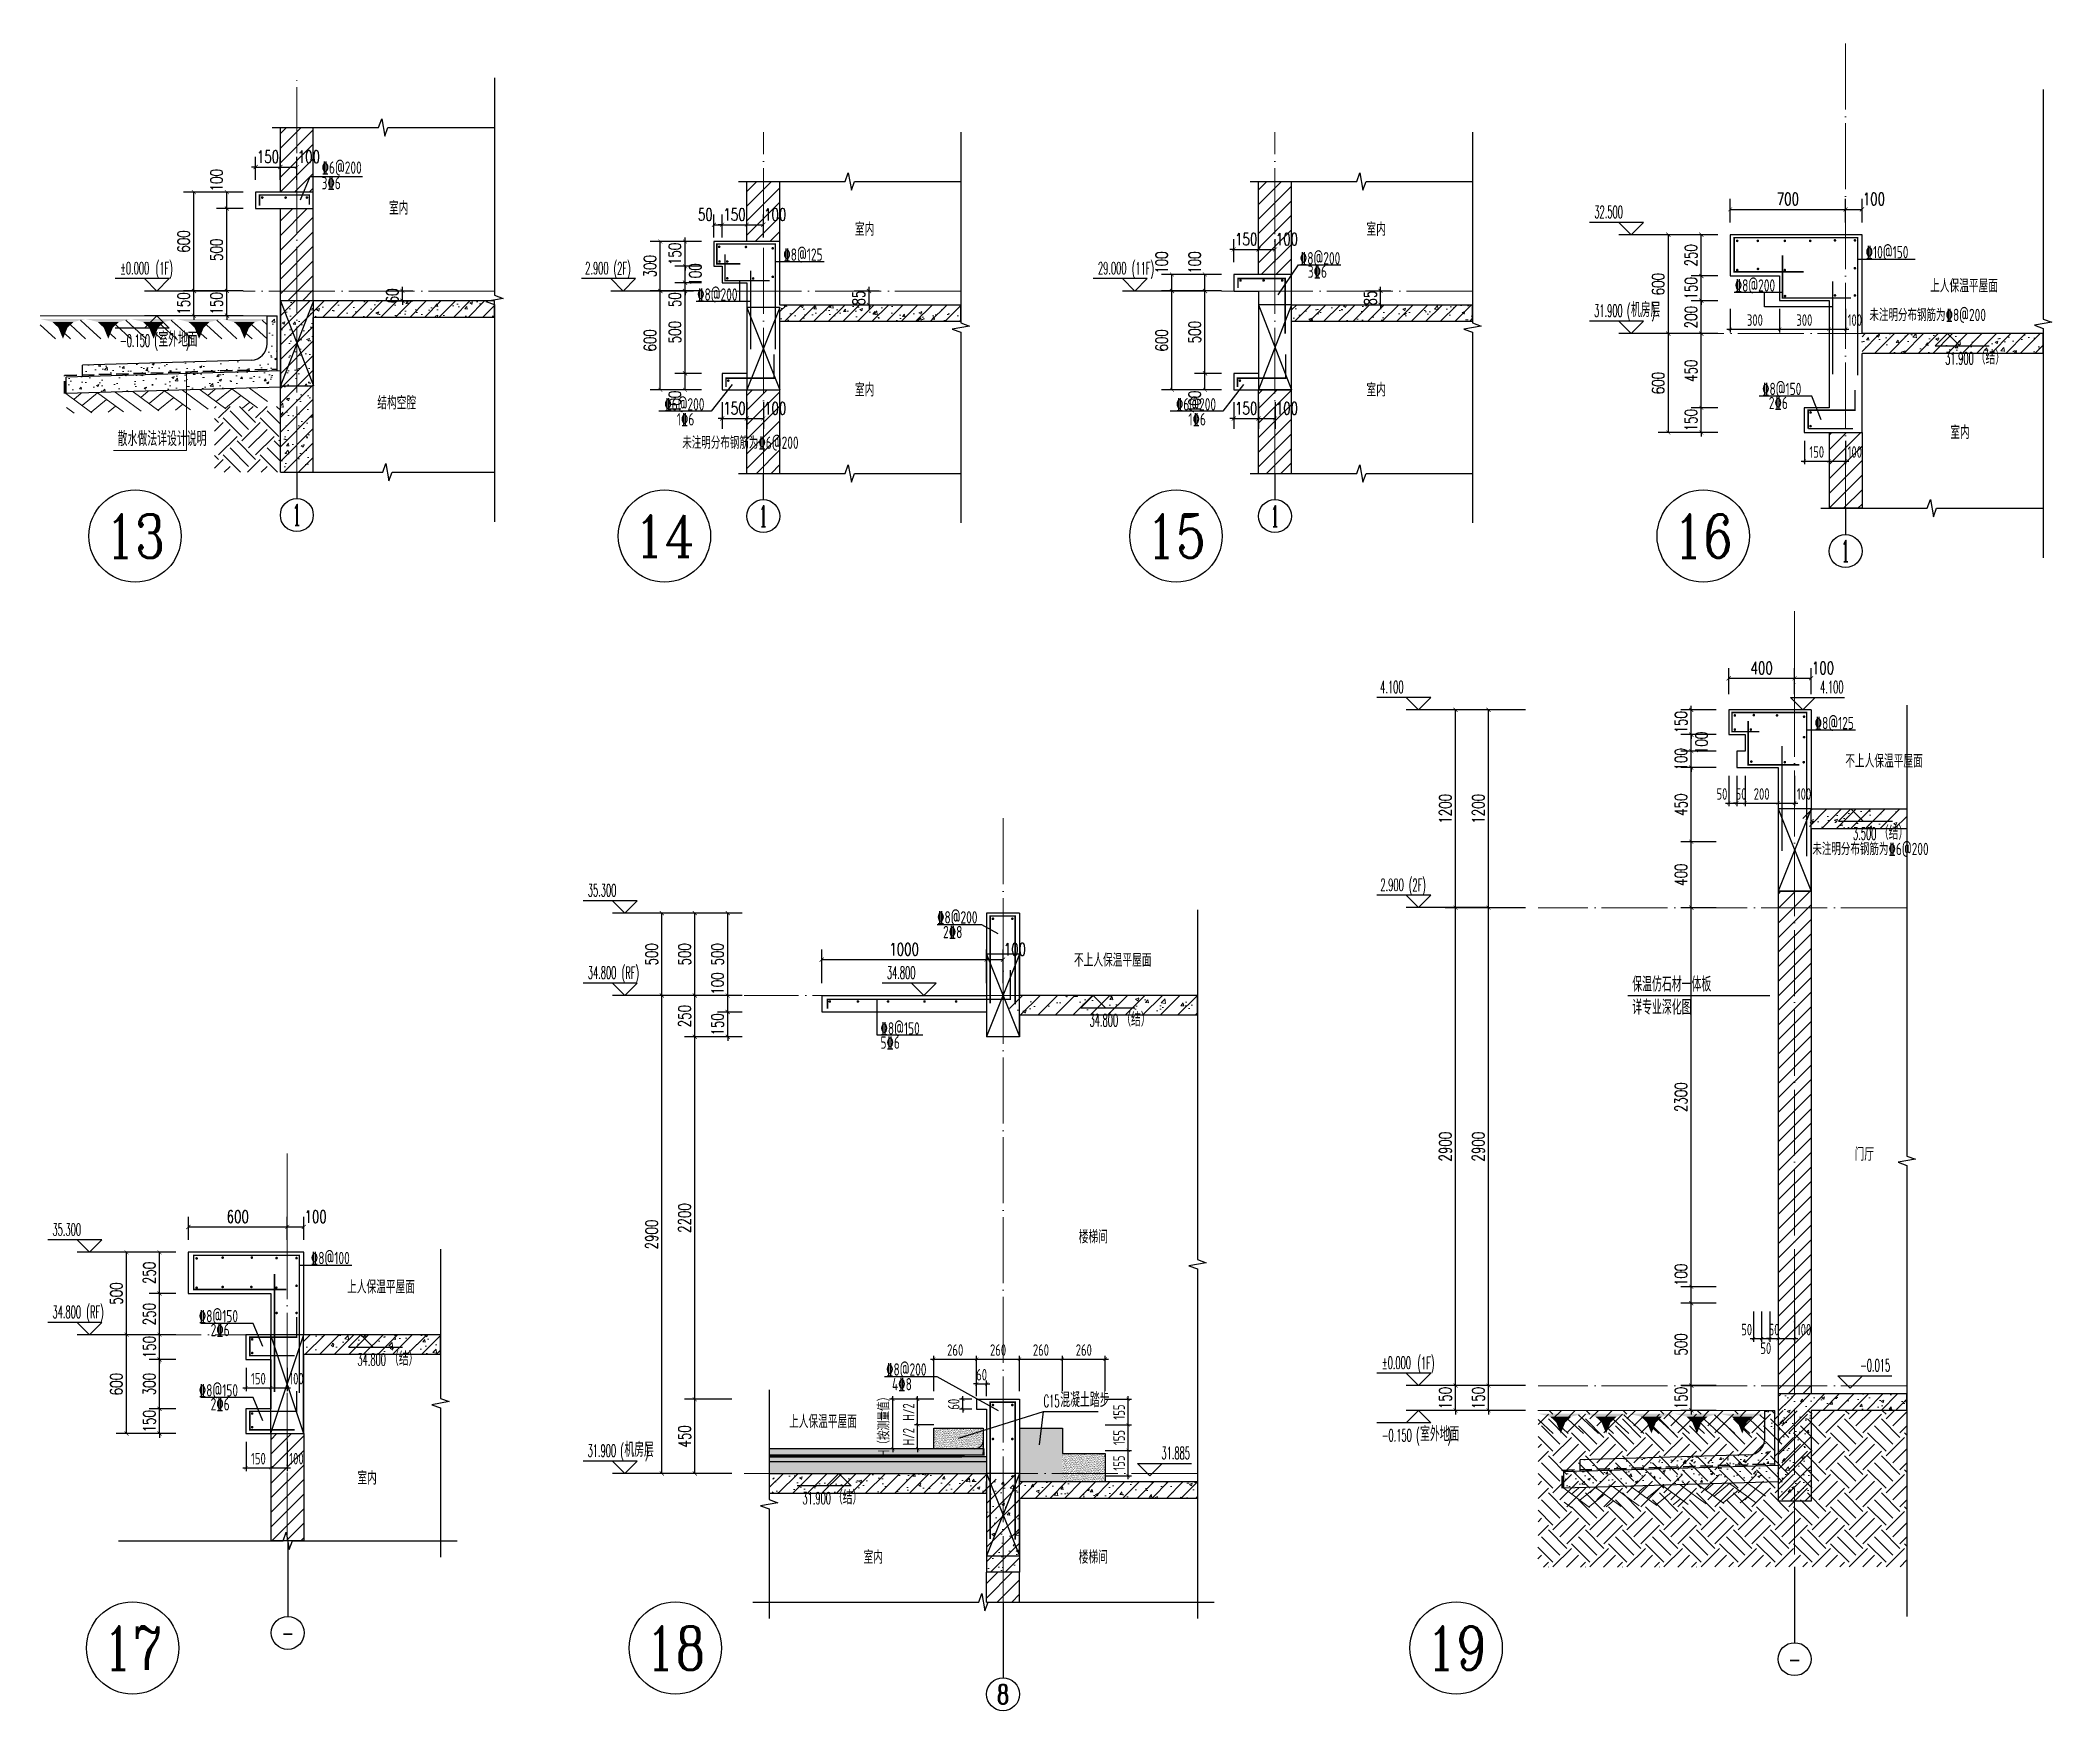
# Model space of a CAD drawing. Extents: x -668857 to 143095, y -247466 to 228182.
# Drawn here: x 128384 to 140586, y 162651 to 172787 of the extents above; entities that cross this region are included whole.
import ezdxf
from ezdxf.enums import TextEntityAlignment as Align

# ---------------------------------------------------------------- set-up
doc = ezdxf.new("R2010")
doc.units = 0
doc.header["$LTSCALE"] = 1000
doc.linetypes.add('DASH', pattern=[0.35, 0.25, -0.1])
doc.linetypes.add('DOTE', pattern=[2.42, 2, -0.2, 0.02, -0.2])
doc.layers.get('0').update_dxf_attribs({"linetype": 'CONTINUOUS'})
doc.layers.get('DEFPOINTS').update_dxf_attribs({"linetype": 'CONTINUOUS'})
for name, color, linetype in [('3-屋面构造层', 157, 'CONTINUOUS'), ('A-AXIS_TEXT', 7, 'CONTINUOUS'), ('AXIS', 3, 'CONTINUOUS'), ('COLUMN', 4, 'CONTINUOUS'), ('DIM', 2, 'CONTINUOUS'), ('DIM_ELEV', 3, 'CONTINUOUS'), ('DIM_IDEN', 67, 'CONTINUOUS'), ('DIM_SYMB', 3, 'CONTINUOUS'), ('PUB_DIM', 3, 'CONTINUOUS'), ('PUB_TEXT', 2, 'CONTINUOUS'), ('REIN', 6, 'CONTINUOUS'), ('S-大样-砼线', 7, 'CONTINUOUS'), ('S-引出线', 40, 'CONTINUOUS'), ('TEXT', 2, 'CONTINUOUS'), ('WALL', 5, 'CONTINUOUS'), ('yichutu', 7, 'CONTINUOUS'), ('图签文字', 4, 'CONTINUOUS'), ('立面-看线', 251, 'CONTINUOUS')]:
    doc.layers.add(name, color=color, linetype=linetype)
for name, color, linetype, lineweight in [('AXIS_TEXT', 7, 'CONTINUOUS', 20), ('DOTE', 19, 'DOTE', 9), ('PUB_HATCH', 8, 'CONTINUOUS', 9), ('内粉刷', 37, 'CONTINUOUS', 9), ('图框', 9, 'CONTINUOUS', 18), ('图签', 147, 'CONTINUOUS', 18), ('填充', 251, 'CONTINUOUS', 5), ('平面-排水沟', 86, 'CONTINUOUS', 15), ('立面-中轮廓线', 30, 'CONTINUOUS', 35), ('粉刷', 251, 'CONTINUOUS', 9)]:
    doc.layers.add(name, color=color, linetype=linetype, lineweight=lineweight)
doc.styles.add('_TCH_AXIS', font='COMPLEX', dxfattribs={"bigfont": 'GBCBIG'})
doc.styles.add('_TCH_DIM', font='SIMPLEX.shx', dxfattribs={"width": 0.7, "bigfont": 'GBCBIG.shx'})
doc.styles.add('_TCH_DIM_T3', font='SIMPLEX', dxfattribs={"width": 0.705882, "bigfont": 'GBCBIG'})
doc.styles.add('_TCH_LABEL', font='simhei.ttf')
doc.styles.add('COMPLEX', font='COMPLEX')
doc.styles.add('DIM_FONT_T3', font='SIMPLEX', dxfattribs={"width": 0.705882, "bigfont": 'GBCBIG'})
doc.styles.add('HT', font='simhei.ttf')
doc.styles.add('TSSD_DIMENSION', font='Tssdeng.shx', dxfattribs={"width": 0.7, "bigfont": 'tssdchn.shx'})
doc.styles.add('TSSD_REIN', font='tssdeng.shx', dxfattribs={"width": 0.7, "height": 300, "bigfont": 'tssdchn.shx'})
doc.styles.add('w', font='tssdeng.shx', dxfattribs={"width": 0.8, "bigfont": 'tssdchn.shx'})
doc.styles.add('宋体', font='', dxfattribs={"height": 50})
doc.styles.add('建筑图签-1', font='simhei.ttf', dxfattribs={"width": 0.7})
doc.styles.add('建筑图签-2', font='TXT.shx', dxfattribs={"width": 0.5, "bigfont": 'HZTXT.shx'})
doc.styles.get('宋体').set_extended_font_data('SimSun')
doc.dimstyles.new('_TCH_ARCH&&25', dxfattribs={"dimtxt": 74.375, "dimasz": 25, "dimexe": 62.5, "dimexo": 75, "dimgap": 25, "dimtad": 1, "dimdec": 0, "dimzin": 0, "dimdsep": 46, "dimtxsty": '_TCH_DIM_T3', "dimblk": 'ARCHTICK', "dimcen": 0.09, "dimclrt": 7, "dimazin": 0, "dimtfac": 1, "dimtdec": 0, "dimtix": 1, "dimtmove": 2, "dimatfit": 3, "dimldrblk": 'ARCHTICK', "dimfxl": 0, "dimtolj": 1, "dimtzin": 0, "dimarcsym": 0})
doc.dimstyles.new('TSSD_20_20', dxfattribs={"dimtxt": 60, "dimasz": 20, "dimexe": 20, "dimexo": 50, "dimgap": 20, "dimtad": 1, "dimdec": 0, "dimzin": 0, "dimdsep": 46, "dimtxsty": 'TSSD_DIMENSION', "dimblk": 'ARCHTICK', "dimblk1": 'ARCHTICK', "dimblk2": 'ARCHTICK', "dimcen": 0, "dimdle": 20, "dimclrt": 7, "dimadec": 0, "dimazin": 0, "dimtfac": 1, "dimtdec": 0, "dimtix": 1, "dimtmove": 2, "dimatfit": 3, "dimfxl": 0, "dimtolj": 1, "dimtzin": 0, "dimarcsym": 0})
pattern_1 = [(50, (28072.99, 249033.25), (143.452037, -12.550427), [15, -165]), (355, (28072.99, 249033.25), (-27.750267, 150.438427), [12, -132]), (100.4514, (28084.94, 249032.2), (115.701876, 137.88791), [12.74804, -140.22842]), (46.1842, (28072.99, 249073.25), (213.44821, -33.1038), [22.5, -247.5]), (96.6356, (28090.77, 249070.5), (186.93254, 194.82357), [19.12206, -210.3426]), (351.1842, (28072.99, 249073.25), (186.93239, 194.82372), [18, -198]), (21, (28092.99, 249063.25), (119.38141, -80.52378), [15, -165]), (326, (28092.99, 249063.25), (48.663066, 145.03001), [12, -132]), (71.4514, (28102.93, 249056.54), (168.044526, 64.5061), [12.74804, -140.22842]), (37.5, (28072.986, 249033.25), (2.431971, 66.578771), [0, -130.4, 0, -134, 0, -132.5]), (7.5, (28072.986, 249033.25), (52.613907, 78.882342), [0, -76.4, 0, -127.4, 0, -50.5]), (327.5, (28028.386, 249033.25), (106.764487, -4.510974), [0, -50, 0, -156, 0, -207]), (317.5, (28008.39, 249033.25), (116.637234, 20.020996), [0, -65, 0, -103.6, 0, -147])]
pattern_2 = [(45, (-956095.346, 321026.26), (-44.194174, 44.194174), []), (50, (-956095.35, 321026.26), (179.315046, -15.688034), [18.75, -206.25]), (355, (-956095.35, 321026.26), (-34.687833, 188.048033), [15, -165]), (100.4514, (-956080.4, 321024.95), (144.627345, 172.359886), [15.935047, -175.285528]), (46.1842, (-956095.35, 321076.26), (266.81026, -41.379754), [28.125, -309.375]), (96.6356, (-956073.1, 321072.8), (233.665676, 243.52947), [23.90257, -262.92825]), (351.1842, (-956095.35, 321076.26), (233.665486, 243.52965), [22.5, -247.5]), (21, (-956070.35, 321063.76), (149.226763, -100.654723), [18.75, -206.25]), (326, (-956070.35, 321063.76), (60.828833, 181.28751), [15, -165]), (71.4514, (-956057.91, 321055.37), (210.055657, 80.632624), [15.935047, -175.285528]), (37.5, (-956095.346, 321026.26), (3.039964, 83.2234635), [0, -163, 0, -167.5, 0, -165.625]), (7.5, (-956095.35, 321026.26), (65.7673844, 98.602928), [0, -95.5, 0, -159.25, 0, -63.125]), (327.5, (-956151.096, 321026.26), (133.455609, -5.638718), [0, -62.5, 0, -195, 0, -258.75]), (317.5, (-956176.1, 321026.26), (145.796542, 25.026246), [0, -81.25, 0, -129.5, 0, -183.75])]
pattern_3 = [(45, (-956095.346, 321071.136), (-44.1941915, 44.1941915), [])]

msp = doc.modelspace()

# ---------------------------------------------------------------- texts
at = {"layer": 'AXIS_TEXT', "color": 6, "style": '_TCH_AXIS'}
for s, height, p, p2 in [('13', 262.756, (128777.37, 169647.68), (129140.22, 169647.68)), ('14', 251.26, (131984.58, 169653.43), (132355.49, 169653.43)), ('15', 262.756, (135092.1, 169647.68), (135454.96, 169647.68)), ('16', 262.756, (138290.13, 169647.68), (138652.98, 169647.68)), ('17', 262.756, (128762.5, 162900.61), (129125.36, 162900.61)), ('18', 262.756, (132055, 162900.61), (132417.85, 162900.61)), ('19', 262.756, (136791.2, 162900.61), (137154.05, 162900.61))]:
    msp.add_text(s, height=height, dxfattribs=at).set_placement(p, p2, align=Align.FIT)
at = {"layer": 'DIM_ELEV', "color": 7, "style": '_TCH_DIM'}
for s, height, width, p in [('31.900', 74.375, 0.494118, (139939.47, 170819.75)), ('（结）', 84.397, 0.7, (140124.97, 170819.75)), ('（结）', 84.397, 0.7, (139537.69, 167936.17)), ('3.500', 74.375, 0.494118, (139380.19, 167936.17)), ('34.800', 74.375, 0.494118, (134749.04, 166803.84)), ('（结）', 84.397, 0.7, (134941.54, 166803.84)), ('34.800', 74.375, 0.494118, (130307.52, 164745.31)), ('（结）', 84.397, 0.7, (130500.02, 164745.31)), ('31.900', 74.375, 0.494118, (133007.23, 163903.84)), ('（结）', 84.397, 0.7, (133192.73, 163903.84))]:
    msp.add_text(s, height=height, dxfattribs=dict(at, width=width)).set_placement(p)
at = {"layer": 'PUB_TEXT'}
for s, height, style, width, p in [('室内', 80, 'TSSD_REIN', 0.7, (130499.37, 171729.01)), ('室内', 80, 'TSSD_REIN', 0.7, (133325.2, 171600.43)), ('室内', 80, 'TSSD_REIN', 0.7, (136428.69, 171600.43)), ('32.500', 74.375, '_TCH_DIM', 0.494118, (137811.12, 171708.52)), ('(1F)', 74.375, '_TCH_DIM', 0.494118, (129083.92, 171365.66)), ('%%P0.000', 74.375, '_TCH_DIM', 0.494118, (128868.55, 171366.88)), ('上人保温平屋面', 80, 'TSSD_REIN', 0.7, (139847.77, 171257.09)), ('机房层', 89.362, '_TCH_DIM', 0.7, (138032.97, 171107.3)), ('31.900', 74.375, '_TCH_DIM', 0.494118, (137809.72, 171108.52)), ('(', 74.38, '_TCH_DIM', 0.494118, (138008.47, 171107.3)), (')', 74.38, '_TCH_DIM', 0.494118, (138158.08, 171107.3)), ('-0.150', 74.375, '_TCH_DIM', 0.494118, (128867.15, 170926.41)), ('(', 74.38, '_TCH_DIM', 0.494118, (129075.87, 170927.64)), ('室外地面', 89.362, '_TCH_DIM', 0.7, (129100.37, 170927.64)), (')', 74.38, '_TCH_DIM', 0.494118, (129267.18, 170927.64)), ('室内', 80, 'TSSD_REIN', 0.7, (133325.2, 170626.29)), ('室内', 80, 'TSSD_REIN', 0.7, (136428.69, 170626.29)), ('结构空腔', 80, 'TSSD_REIN', 0.7, (130428.58, 170547.05)), ('散水做法详设计说明', 89.362, 'DIM_FONT_T3', 0.705882, (128853.26, 170324.45)), ('室内', 80, 'TSSD_REIN', 0.7, (139970.24, 170367.93)), ('4.100', 74.375, '_TCH_DIM', 0.494118, (136511.96, 168825.45)), ('4.100', 74.375, '_TCH_DIM', 0.494118, (139180.71, 168825)), ('不上人保温平屋面', 80, 'TSSD_REIN', 0.7, (139333.11, 168373.52)), ('35.300', 74.375, '_TCH_DIM', 0.494118, (131705.3, 167592.61)), ('2.900', 74.375, '_TCH_DIM', 0.494118, (136513.36, 167625.42)), ('(2F)', 74.375, '_TCH_DIM', 0.494118, (136685.51, 167624.19)), ('(RF)', 74.375, '_TCH_DIM', 0.494118, (131910.7, 167091.39)), ('不上人保温平屋面', 80, 'TSSD_REIN', 0.7, (134654.36, 167165.71)), ('34.800', 74.375, '_TCH_DIM', 0.494118, (131705.3, 167092.61)), ('保温仿石材一体板', 89.362, 'DIM_FONT_T3', 0.705882, (138040.96, 167014.97)), ('详专业深化图', 89.362, 'DIM_FONT_T3', 0.705882, (138040.96, 166874.97)), ('门厅', 80, 'TSSD_REIN', 0.7, (139389.95, 165988.05)), ('35.300', 74.375, '_TCH_DIM', 0.494118, (128457.87, 165534.08)), ('楼梯间', 80, 'TSSD_REIN', 0.7, (134683.12, 165486.98)), ('上人保温平屋面', 80, 'TSSD_REIN', 0.7, (130245.16, 165182.65)), ('34.800', 74.375, '_TCH_DIM', 0.494118, (128457.87, 165034.08)), ('(RF)', 74.375, '_TCH_DIM', 0.494118, (128663.27, 165032.86)), ('%%P0.000', 74.375, '_TCH_DIM', 0.494118, (136522.46, 164725.42)), ('(1F)', 74.375, '_TCH_DIM', 0.494118, (136737.84, 164724.19)), ('C15', 74.375, 'DIM_FONT_T3', 0.49827, (134470.18, 164493.03)), ('混凝土踏步', 89.362, 'DIM_FONT_T3', 0.705882, (134570.77, 164493.03)), ('上人保温平屋面', 80, 'TSSD_REIN', 0.7, (132926.08, 164365.71)), ('(', 74.38, '_TCH_DIM', 0.494118, (136729.79, 164286.17)), ('室外地面', 89.362, '_TCH_DIM', 0.7, (136754.29, 164286.17)), (')', 74.38, '_TCH_DIM', 0.494118, (136921.09, 164286.17)), ('31.900', 74.375, '_TCH_DIM', 0.494118, (131703.9, 164192.61)), ('(', 74.38, '_TCH_DIM', 0.494118, (131902.65, 164191.39)), ('机房层', 89.362, '_TCH_DIM', 0.7, (131927.15, 164191.39)), (')', 74.38, '_TCH_DIM', 0.494118, (132052.26, 164191.39)), ('-0.150', 74.375, '_TCH_DIM', 0.494118, (136521.06, 164284.95)), ('室内', 80, 'TSSD_REIN', 0.7, (130307.61, 164023.65)), ('室内', 80, 'TSSD_REIN', 0.7, (133377.74, 163543.38)), ('楼梯间', 80, 'TSSD_REIN', 0.7, (134683.12, 163543.38))]:
    msp.add_text(s, height=height, dxfattribs=dict(at, style=style, width=width)).set_placement(p)
at = {"layer": 'PUB_TEXT', "color": 1, "style": '_TCH_DIM', "width": 0.494118}
for s, p in [('(2F)', (131861.51, 171365.66)), ('(11F)', (135005.26, 171365.66)), ('2.900', (131689.36, 171366.88)), ('29.000', (134799.86, 171366.88))]:
    msp.add_text(s, height=74.375, dxfattribs=at).set_placement(p)
at = {"layer": 'PUB_TEXT', "color": 3, "style": '_TCH_DIM', "width": 0.494118}
for s, p in [('34.800', (133519.57, 167092.61)), ('31.885', (135184.77, 164177.61))]:
    msp.add_text(s, height=74.375, dxfattribs=at).set_placement(p)
at = {"layer": 'PUB_TEXT', "color": 6, "style": '_TCH_DIM', "width": 0.494118}
msp.add_text('-0.015', height=74.375, dxfattribs=at).set_placement((139422.97, 164709.95))
at = {"layer": 'TEXT', "style": 'TSSD_REIN', "width": 0.7}
for s, p in [('%%1328@200', (133824.1, 167427.64)), ('2%%1328', (133860.19, 167338.61))]:
    msp.add_text(s, height=75, rotation=0, dxfattribs=at).set_placement(p)

# ---------------------------------------------------------------- blocks, each defined once
blk = doc.blocks.new('$LINEPAT$素土夯实')
at = {"color": 0}
for p, q in [((0, -210), (210, 0)), ((120, -300), (420, 0)), ((420, 0), (608, -188)), ((495, -300), (795, 0)), ((615, 0), (705, -90)), ((210, -210), (300, -300)), ((315, -105), (502, -293)), ((705, -300), (795, -210))]:
    blk.add_line(p, q, dxfattribs=at)
blk = doc.blocks.new('$LinePat$自然土壤')
at = {"color": 0}
for p, q in [((0, -90), (71, -19)), ((0, -300), (211, -89)), ((210, -300), (286, -224)), ((420, -300), (630, -90))]:
    blk.add_line(p, q, dxfattribs=at)
for points in [[(0, 0), (630, 0), (168, -45), (462, -45)], [(168, -45), (462, -45), (252, -132), (378, -132)], [(252, -132), (378, -132), (315, -300)]]:
    blk.add_solid(points, dxfattribs=at)
blk = doc.blocks.new('sanshui')
at = {"layer": '粉刷'}
h = blk.add_hatch(dxfattribs=at)
h.set_pattern_fill('混凝土', color=256, scale=20)
h.set_pattern_definition(pattern_1)
edge = h.paths.add_edge_path()
edge.add_line((346318, 427330), (346258, 427330))
edge.add_line((346258, 427330), (346258, 427160))
edge.add_arc((346158, 427160), 100, 271.7184, 360, ccw=False)
edge.add_line((346161, 427060), (345138, 427030))
edge.add_line((345138, 427030), (345138, 426970))
edge.add_line((345138, 426970), (346318, 427005))
edge.add_line((346318, 427005), (346318, 427330))
h = blk.add_hatch(dxfattribs=at)
h.set_pattern_fill('混凝土', color=256, scale=20)
h.set_pattern_definition(pattern_1)
h.paths.add_polyline_path([(346338, 426896), (346338, 426996), (345038, 426957), (345038, 426857)])
at = {"layer": 'COLUMN'}
for p, q in [((346258, 427330), (346318, 427330)), ((346258, 427160), (346258, 427330)), ((346318, 426995), (346318, 427330)), ((346338, 426996), (345038, 426957)), ((346161, 427060), (345138, 427030)), ((345138, 426960), (345138, 427030)), ((345038, 426857), (345038, 426957)), ((346338, 426896), (345038, 426857))]:
    blk.add_line(p, q, dxfattribs=at)
blk.add_arc((346158, 427160), 100, 271.7184, 0, dxfattribs=at)
at = {"layer": '立面-中轮廓线', "linetype": 'DASH', "ltscale": 0.3}
blk.add_lwpolyline([(345028, 426857), (345028, 426966), (346318, 427005)], dxfattribs=at)
at = {"layer": '粉刷'}
blk.add_line((344881, 427330), (346258, 427330), dxfattribs=at)
at = {"layer": '粉刷', "yscale": 0.4, "zscale": 0.4}
for name, p, xscale, rotation in [('$LinePat$自然土壤', (345157, 427310), -0.4369306507241237, 359.9999999999903), ('$LinePat$自然土壤', (345432, 427310), -0.4369306507241237, 359.9999999999903), ('$LinePat$自然土壤', (345707, 427310), -0.4369306507241237, 359.9999999999903), ('$LinePat$自然土壤', (345983, 427310), -0.4369306507241237, 359.9999999999903), ('$LinePat$自然土壤', (346258, 427310), -0.4369306507241237, 359.9999999999903), ('$LINEPAT$素土夯实', (345444, 426869), -0.5117605352322558, 1.718358001643932), ('$LINEPAT$素土夯实', (345851, 426881), -0.5117605352322558, 1.718358001643932), ('$LINEPAT$素土夯实', (346258, 426893), -0.5117605352322558, 1.718358001643932)]:
    blk.add_blockref(name, p, dxfattribs=dict(at, xscale=xscale, rotation=rotation))
blk = doc.blocks.new('_ArchTick')
at = {"color": 0, "linetype": 'ByBlock', "const_width": 0.15}
blk.add_lwpolyline([(-0.5, -0.5), (0.5, 0.5)], dxfattribs=at)
blk = doc.blocks.new('*D2198')
at = {"layer": 'DEFPOINTS', "color": 0}
for p in [(138776, 165124), (138826, 165124), (138826, 164909)]:
    blk.add_point(p, dxfattribs=at)
at = {"layer": 'DIM', "color": 0, "lineweight": -2}
for p, q in [((138776, 165074), (138776, 164889)), ((138826, 165074), (138826, 164889)), ((138756, 164909), (138846, 164909))]:
    blk.add_line(p, q, dxfattribs=at)
at = {"layer": 'DIM', "color": 0, "lineweight": -2, "xscale": 20, "yscale": 20, "zscale": 20, "rotation": 180}
blk.add_blockref('_ArchTick', (138776, 164909), dxfattribs=at)
at = {"layer": 'DIM', "color": 0, "lineweight": -2, "xscale": 20, "yscale": 20, "zscale": 20}
blk.add_blockref('_ArchTick', (138826, 164909), dxfattribs=at)
at = {"layer": 'DIM', "color": 7, "insert": (138735, 164964), "char_height": 70, "attachment_point": 5, "style": 'TSSD_DIMENSION'}
blk.add_mtext('\\A1;50', dxfattribs=at)
blk = doc.blocks.new('*D2199')
at = {"layer": 'DEFPOINTS', "color": 0}
for p in [(138826, 165124), (138876, 165124), (138876, 164909)]:
    blk.add_point(p, dxfattribs=at)
at = {"layer": 'DIM', "color": 0, "lineweight": -2}
for p, q in [((138826, 165074), (138826, 164889)), ((138876, 165074), (138876, 164889)), ((138806, 164909), (138896, 164909))]:
    blk.add_line(p, q, dxfattribs=at)
at = {"layer": 'DIM', "color": 0, "lineweight": -2, "xscale": 20, "yscale": 20, "zscale": 20, "rotation": 180}
blk.add_blockref('_ArchTick', (138826, 164909), dxfattribs=at)
at = {"layer": 'DIM', "color": 0, "lineweight": -2, "xscale": 20, "yscale": 20, "zscale": 20}
blk.add_blockref('_ArchTick', (138876, 164909), dxfattribs=at)
at = {"layer": 'DIM', "color": 7, "insert": (138851, 164851), "char_height": 70, "attachment_point": 5, "style": 'TSSD_DIMENSION'}
blk.add_mtext('\\A1;50', dxfattribs=at)
blk = doc.blocks.new('*D2200')
at = {"layer": 'DEFPOINTS', "color": 0}
for p in [(138876, 165124), (138926, 165124), (138926, 164909)]:
    blk.add_point(p, dxfattribs=at)
at = {"layer": 'DIM', "color": 0, "lineweight": -2}
for p, q in [((138876, 165074), (138876, 164889)), ((138926, 165074), (138926, 164889)), ((138876, 164909), (138856, 164909)), ((138876, 164909), (138926, 164909)), ((138926, 164909), (138946, 164909))]:
    blk.add_line(p, q, dxfattribs=at)
at = {"layer": 'DIM', "color": 0, "lineweight": -2, "xscale": 20, "yscale": 20, "zscale": 20}
blk.add_blockref('_ArchTick', (138876, 164909), dxfattribs=at)
at = {"layer": 'DIM', "color": 0, "lineweight": -2, "xscale": 20, "yscale": 20, "zscale": 20, "rotation": 180}
blk.add_blockref('_ArchTick', (138926, 164909), dxfattribs=at)
at = {"layer": 'DIM', "color": 7, "insert": (138901, 164964), "char_height": 70, "attachment_point": 5, "style": 'TSSD_DIMENSION'}
blk.add_mtext('\\A1;50', dxfattribs=at)
blk = doc.blocks.new('*D2201')
at = {"layer": 'DEFPOINTS', "color": 0}
for p in [(138926, 165124), (139026, 165124), (139026, 164909)]:
    blk.add_point(p, dxfattribs=at)
at = {"layer": 'DIM', "color": 0, "lineweight": -2}
for p, q in [((138926, 165074), (138926, 164889)), ((139026, 165074), (139026, 164889)), ((138906, 164909), (139046, 164909))]:
    blk.add_line(p, q, dxfattribs=at)
at = {"layer": 'DIM', "color": 0, "lineweight": -2, "xscale": 20, "yscale": 20, "zscale": 20, "rotation": 180}
blk.add_blockref('_ArchTick', (138926, 164909), dxfattribs=at)
at = {"layer": 'DIM', "color": 0, "lineweight": -2, "xscale": 20, "yscale": 20, "zscale": 20}
blk.add_blockref('_ArchTick', (139026, 164909), dxfattribs=at)
at = {"layer": 'DIM', "color": 7, "insert": (139083, 164964), "char_height": 70, "attachment_point": 5, "style": 'TSSD_DIMENSION'}
blk.add_mtext('\\A1;100', dxfattribs=at)
blk = doc.blocks.new('*D2202')
at = {"layer": 'DEFPOINTS', "color": 0}
for p in [(138399, 164624), (138626, 164624), (138626, 164474)]:
    blk.add_point(p, dxfattribs=at)
at = {"layer": 'PUB_DIM', "color": 0, "lineweight": -2}
for p, q in [((138551, 164624), (138336, 164624)), ((138399, 164624), (138399, 164649)), ((138399, 164474), (138399, 164624)), ((138551, 164474), (138336, 164474)), ((138399, 164474), (138399, 164449))]:
    blk.add_line(p, q, dxfattribs=at)
at = {"layer": 'PUB_DIM', "color": 0, "lineweight": -2, "xscale": 25, "yscale": 25, "zscale": 25}
for p, rotation in [((138399, 164624), 270), ((138399, 164474), 90)]:
    blk.add_blockref('_ArchTick', p, dxfattribs=dict(at, rotation=rotation))
at = {"layer": 'PUB_DIM', "color": 7, "insert": (138337, 164549), "char_height": 74.4, "attachment_point": 5, "rotation": 90, "style": '_TCH_DIM_T3'}
blk.add_mtext('\\A1;150', dxfattribs=at)
blk = doc.blocks.new('*D2203')
at = {"layer": 'DEFPOINTS', "color": 0}
for p in [(138399, 165124), (138626, 165124), (138626, 164624)]:
    blk.add_point(p, dxfattribs=at)
at = {"layer": 'PUB_DIM', "color": 0, "lineweight": -2}
for p, q in [((138551, 165124), (138336, 165124)), ((138399, 164624), (138399, 165124)), ((138551, 164624), (138336, 164624))]:
    blk.add_line(p, q, dxfattribs=at)
at = {"layer": 'PUB_DIM', "color": 0, "lineweight": -2, "xscale": 25, "yscale": 25, "zscale": 25}
for p, rotation in [((138399, 165124), 90), ((138399, 164624), 270)]:
    blk.add_blockref('_ArchTick', p, dxfattribs=dict(at, rotation=rotation))
at = {"layer": 'PUB_DIM', "color": 7, "insert": (138337, 164874), "char_height": 74.4, "attachment_point": 5, "rotation": 90, "style": '_TCH_DIM_T3'}
blk.add_mtext('\\A1;500', dxfattribs=at)
blk = doc.blocks.new('*D2204')
at = {"layer": 'DEFPOINTS', "color": 0}
for p in [(138399, 165224), (138626, 165224), (138626, 165124)]:
    blk.add_point(p, dxfattribs=at)
at = {"layer": 'PUB_DIM', "color": 0, "lineweight": -2}
for p, q in [((138551, 165224), (138336, 165224)), ((138399, 165124), (138399, 165224)), ((138551, 165124), (138336, 165124))]:
    blk.add_line(p, q, dxfattribs=at)
at = {"layer": 'PUB_DIM', "color": 0, "lineweight": -2, "xscale": 25, "yscale": 25, "zscale": 25}
for p, rotation in [((138399, 165224), 90), ((138399, 165124), 270)]:
    blk.add_blockref('_ArchTick', p, dxfattribs=dict(at, rotation=rotation))
at = {"layer": 'PUB_DIM', "color": 7, "insert": (138337, 165296), "char_height": 74.4, "attachment_point": 5, "rotation": 90, "style": '_TCH_DIM_T3'}
blk.add_mtext('\\A1;100', dxfattribs=at)
blk = doc.blocks.new('*D2205')
at = {"layer": 'DEFPOINTS', "color": 0}
for p in [(138399, 167524), (138626, 167524), (138626, 165224)]:
    blk.add_point(p, dxfattribs=at)
at = {"layer": 'PUB_DIM', "color": 0, "lineweight": -2}
for p, q in [((138551, 167524), (138336, 167524)), ((138399, 165224), (138399, 167524)), ((138551, 165224), (138336, 165224))]:
    blk.add_line(p, q, dxfattribs=at)
at = {"layer": 'PUB_DIM', "color": 0, "lineweight": -2, "xscale": 25, "yscale": 25, "zscale": 25}
for p, rotation in [((138399, 167524), 90), ((138399, 165224), 270)]:
    blk.add_blockref('_ArchTick', p, dxfattribs=dict(at, rotation=rotation))
at = {"layer": 'PUB_DIM', "color": 7, "insert": (138337, 166374), "char_height": 74.4, "attachment_point": 5, "rotation": 90, "style": '_TCH_DIM_T3'}
blk.add_mtext('\\A1;2300', dxfattribs=at)
blk = doc.blocks.new('*D2206')
at = {"layer": 'DEFPOINTS', "color": 0}
for p in [(138399, 167924), (138626, 167924), (138626, 167524)]:
    blk.add_point(p, dxfattribs=at)
at = {"layer": 'PUB_DIM', "color": 0, "lineweight": -2}
for p, q in [((138551, 167924), (138336, 167924)), ((138399, 167524), (138399, 167924)), ((138551, 167524), (138336, 167524))]:
    blk.add_line(p, q, dxfattribs=at)
at = {"layer": 'PUB_DIM', "color": 0, "lineweight": -2, "xscale": 25, "yscale": 25, "zscale": 25}
for p, rotation in [((138399, 167924), 90), ((138399, 167524), 270)]:
    blk.add_blockref('_ArchTick', p, dxfattribs=dict(at, rotation=rotation))
at = {"layer": 'PUB_DIM', "color": 7, "insert": (138337, 167724), "char_height": 74.4, "attachment_point": 5, "rotation": 90, "style": '_TCH_DIM_T3'}
blk.add_mtext('\\A1;400', dxfattribs=at)
blk = doc.blocks.new('*D2207')
at = {"layer": 'DEFPOINTS', "color": 0}
for p in [(138399, 168374), (138626, 168374), (138626, 167924)]:
    blk.add_point(p, dxfattribs=at)
at = {"layer": 'PUB_DIM', "color": 0, "lineweight": -2}
for p, q in [((138551, 168374), (138336, 168374)), ((138399, 167924), (138399, 168374)), ((138551, 167924), (138336, 167924))]:
    blk.add_line(p, q, dxfattribs=at)
at = {"layer": 'PUB_DIM', "color": 0, "lineweight": -2, "xscale": 25, "yscale": 25, "zscale": 25}
for p, rotation in [((138399, 168374), 90), ((138399, 167924), 270)]:
    blk.add_blockref('_ArchTick', p, dxfattribs=dict(at, rotation=rotation))
at = {"layer": 'PUB_DIM', "color": 7, "insert": (138337, 168149), "char_height": 74.4, "attachment_point": 5, "rotation": 90, "style": '_TCH_DIM_T3'}
blk.add_mtext('\\A1;450', dxfattribs=at)
blk = doc.blocks.new('*D2208')
at = {"layer": 'DEFPOINTS', "color": 0}
for p in [(138399, 168474), (138626, 168474), (138626, 168374)]:
    blk.add_point(p, dxfattribs=at)
at = {"layer": 'PUB_DIM', "color": 0, "lineweight": -2}
for p, q in [((138551, 168474), (138336, 168474)), ((138399, 168474), (138399, 168499)), ((138399, 168374), (138399, 168474)), ((138551, 168374), (138336, 168374)), ((138399, 168374), (138399, 168349))]:
    blk.add_line(p, q, dxfattribs=at)
at = {"layer": 'PUB_DIM', "color": 0, "lineweight": -2, "xscale": 25, "yscale": 25, "zscale": 25}
for p, rotation in [((138399, 168474), 270), ((138399, 168374), 90)]:
    blk.add_blockref('_ArchTick', p, dxfattribs=dict(at, rotation=rotation))
at = {"layer": 'PUB_DIM', "color": 7, "insert": (138337, 168424), "char_height": 74.4, "attachment_point": 5, "rotation": 90, "style": '_TCH_DIM_T3'}
blk.add_mtext('\\A1;100', dxfattribs=at)
blk = doc.blocks.new('*D2209')
at = {"layer": 'DEFPOINTS', "color": 0}
for p in [(138399, 168574), (138626, 168574), (138626, 168474)]:
    blk.add_point(p, dxfattribs=at)
at = {"layer": 'PUB_DIM', "color": 0, "lineweight": -2}
for p, q in [((138551, 168574), (138336, 168574)), ((138399, 168474), (138399, 168574)), ((138551, 168474), (138336, 168474))]:
    blk.add_line(p, q, dxfattribs=at)
at = {"layer": 'PUB_DIM', "color": 0, "lineweight": -2, "xscale": 25, "yscale": 25, "zscale": 25}
for p, rotation in [((138399, 168574), 90), ((138399, 168474), 270)]:
    blk.add_blockref('_ArchTick', p, dxfattribs=dict(at, rotation=rotation))
at = {"layer": 'PUB_DIM', "color": 7, "insert": (138461, 168524), "char_height": 74.4, "attachment_point": 5, "rotation": 90, "style": '_TCH_DIM_T3'}
blk.add_mtext('\\A1;100', dxfattribs=at)
blk = doc.blocks.new('*D2210')
at = {"layer": 'DEFPOINTS', "color": 0}
for p in [(138399, 168724), (138626, 168724), (138626, 168574)]:
    blk.add_point(p, dxfattribs=at)
at = {"layer": 'PUB_DIM', "color": 0, "lineweight": -2}
for p, q in [((138551, 168724), (138336, 168724)), ((138399, 168724), (138399, 168749)), ((138399, 168574), (138399, 168724)), ((138551, 168574), (138336, 168574)), ((138399, 168574), (138399, 168549))]:
    blk.add_line(p, q, dxfattribs=at)
at = {"layer": 'PUB_DIM', "color": 0, "lineweight": -2, "xscale": 25, "yscale": 25, "zscale": 25}
for p, rotation in [((138399, 168724), 270), ((138399, 168574), 90)]:
    blk.add_blockref('_ArchTick', p, dxfattribs=dict(at, rotation=rotation))
at = {"layer": 'PUB_DIM', "color": 7, "insert": (138337, 168649), "char_height": 74.4, "attachment_point": 5, "rotation": 90, "style": '_TCH_DIM_T3'}
blk.add_mtext('\\A1;150', dxfattribs=at)
blk = doc.blocks.new('*D2211')
at = {"layer": 'DEFPOINTS', "color": 0}
for p in [(138626, 168374), (138676, 168374), (138676, 168159)]:
    blk.add_point(p, dxfattribs=at)
at = {"layer": 'DIM', "color": 0, "lineweight": -2}
for p, q in [((138626, 168324), (138626, 168139)), ((138676, 168324), (138676, 168139)), ((138606, 168159), (138696, 168159))]:
    blk.add_line(p, q, dxfattribs=at)
at = {"layer": 'DIM', "color": 0, "lineweight": -2, "xscale": 20, "yscale": 20, "zscale": 20, "rotation": 180}
blk.add_blockref('_ArchTick', (138626, 168159), dxfattribs=at)
at = {"layer": 'DIM', "color": 0, "lineweight": -2, "xscale": 20, "yscale": 20, "zscale": 20}
blk.add_blockref('_ArchTick', (138676, 168159), dxfattribs=at)
at = {"layer": 'DIM', "color": 7, "insert": (138585, 168214), "char_height": 70, "attachment_point": 5, "style": 'TSSD_DIMENSION'}
blk.add_mtext('\\A1;50', dxfattribs=at)
blk = doc.blocks.new('*D2212')
at = {"layer": 'DEFPOINTS', "color": 0}
for p in [(138676, 168374), (138726, 168374), (138726, 168159)]:
    blk.add_point(p, dxfattribs=at)
at = {"layer": 'DIM', "color": 0, "lineweight": -2}
for p, q in [((138676, 168324), (138676, 168139)), ((138726, 168324), (138726, 168139)), ((138676, 168159), (138656, 168159)), ((138676, 168159), (138726, 168159)), ((138726, 168159), (138746, 168159))]:
    blk.add_line(p, q, dxfattribs=at)
at = {"layer": 'DIM', "color": 0, "lineweight": -2, "xscale": 20, "yscale": 20, "zscale": 20}
blk.add_blockref('_ArchTick', (138676, 168159), dxfattribs=at)
at = {"layer": 'DIM', "color": 0, "lineweight": -2, "xscale": 20, "yscale": 20, "zscale": 20, "rotation": 180}
blk.add_blockref('_ArchTick', (138726, 168159), dxfattribs=at)
at = {"layer": 'DIM', "color": 7, "insert": (138701, 168214), "char_height": 70, "attachment_point": 5, "style": 'TSSD_DIMENSION'}
blk.add_mtext('\\A1;50', dxfattribs=at)
blk = doc.blocks.new('*D2213')
at = {"layer": 'DEFPOINTS', "color": 0}
for p in [(138726, 168374), (138926, 168374), (138926, 168159)]:
    blk.add_point(p, dxfattribs=at)
at = {"layer": 'DIM', "color": 0, "lineweight": -2}
for p, q in [((138726, 168324), (138726, 168139)), ((138926, 168324), (138926, 168139)), ((138706, 168159), (138946, 168159))]:
    blk.add_line(p, q, dxfattribs=at)
at = {"layer": 'DIM', "color": 0, "lineweight": -2, "xscale": 20, "yscale": 20, "zscale": 20, "rotation": 180}
blk.add_blockref('_ArchTick', (138726, 168159), dxfattribs=at)
at = {"layer": 'DIM', "color": 0, "lineweight": -2, "xscale": 20, "yscale": 20, "zscale": 20}
blk.add_blockref('_ArchTick', (138926, 168159), dxfattribs=at)
at = {"layer": 'DIM', "color": 7, "insert": (138826, 168214), "char_height": 70, "attachment_point": 5, "style": 'TSSD_DIMENSION'}
blk.add_mtext('\\A1;200', dxfattribs=at)
blk = doc.blocks.new('*D2214')
at = {"layer": 'DEFPOINTS', "color": 0}
for p in [(138926, 168374), (139026, 168374), (139026, 168159)]:
    blk.add_point(p, dxfattribs=at)
at = {"layer": 'DIM', "color": 0, "lineweight": -2}
for p, q in [((138926, 168324), (138926, 168139)), ((139026, 168324), (139026, 168139)), ((138906, 168159), (139046, 168159))]:
    blk.add_line(p, q, dxfattribs=at)
at = {"layer": 'DIM', "color": 0, "lineweight": -2, "xscale": 20, "yscale": 20, "zscale": 20, "rotation": 180}
blk.add_blockref('_ArchTick', (138926, 168159), dxfattribs=at)
at = {"layer": 'DIM', "color": 0, "lineweight": -2, "xscale": 20, "yscale": 20, "zscale": 20}
blk.add_blockref('_ArchTick', (139026, 168159), dxfattribs=at)
at = {"layer": 'DIM', "color": 7, "insert": (139083, 168214), "char_height": 70, "attachment_point": 5, "style": 'TSSD_DIMENSION'}
blk.add_mtext('\\A1;100', dxfattribs=at)
blk = doc.blocks.new('*D2215')
at = {"layer": 'DEFPOINTS', "color": 0}
for p in [(139026, 168916), (138626, 168744), (139026, 168744)]:
    blk.add_point(p, dxfattribs=at)
at = {"layer": 'PUB_DIM', "color": 0, "lineweight": -2}
for p, q in [((138626, 168819), (138626, 168978)), ((138626, 168916), (139026, 168916)), ((139026, 168819), (139026, 168978))]:
    blk.add_line(p, q, dxfattribs=at)
at = {"layer": 'PUB_DIM', "color": 0, "lineweight": -2, "xscale": 25, "yscale": 25, "zscale": 25, "rotation": 180}
blk.add_blockref('_ArchTick', (138626, 168916), dxfattribs=at)
at = {"layer": 'PUB_DIM', "color": 0, "lineweight": -2, "xscale": 25, "yscale": 25, "zscale": 25}
blk.add_blockref('_ArchTick', (139026, 168916), dxfattribs=at)
at = {"layer": 'PUB_DIM', "color": 7, "insert": (138826, 168978), "char_height": 74.4, "attachment_point": 5, "style": '_TCH_DIM_T3'}
blk.add_mtext('\\A1;400', dxfattribs=at)
blk = doc.blocks.new('*D2216')
at = {"layer": 'DEFPOINTS', "color": 0}
for p in [(139126, 168916), (139026, 168744), (139126, 168744)]:
    blk.add_point(p, dxfattribs=at)
at = {"layer": 'PUB_DIM', "color": 0, "lineweight": -2}
for p, q in [((139026, 168819), (139026, 168978)), ((139026, 168916), (139126, 168916)), ((139126, 168819), (139126, 168978))]:
    blk.add_line(p, q, dxfattribs=at)
at = {"layer": 'PUB_DIM', "color": 0, "lineweight": -2, "xscale": 25, "yscale": 25, "zscale": 25, "rotation": 180}
blk.add_blockref('_ArchTick', (139026, 168916), dxfattribs=at)
at = {"layer": 'PUB_DIM', "color": 0, "lineweight": -2, "xscale": 25, "yscale": 25, "zscale": 25}
blk.add_blockref('_ArchTick', (139126, 168916), dxfattribs=at)
at = {"layer": 'PUB_DIM', "color": 7, "insert": (139198, 168978), "char_height": 74.4, "attachment_point": 5, "style": '_TCH_DIM_T3'}
blk.add_mtext('\\A1;100', dxfattribs=at)
blk = doc.blocks.new('*D2217')
at = {"layer": 'DEFPOINTS', "color": 0}
for p in [(137169, 164624), (137469, 164624), (137469, 164474)]:
    blk.add_point(p, dxfattribs=at)
at = {"layer": 'PUB_DIM', "color": 0, "lineweight": -2}
for p, q in [((137394, 164624), (137107, 164624)), ((137169, 164624), (137169, 164649)), ((137169, 164474), (137169, 164624)), ((137394, 164474), (137107, 164474)), ((137169, 164474), (137169, 164449))]:
    blk.add_line(p, q, dxfattribs=at)
at = {"layer": 'PUB_DIM', "color": 0, "lineweight": -2, "xscale": 25, "yscale": 25, "zscale": 25}
for p, rotation in [((137169, 164624), 270), ((137169, 164474), 90)]:
    blk.add_blockref('_ArchTick', p, dxfattribs=dict(at, rotation=rotation))
at = {"layer": 'PUB_DIM', "color": 7, "insert": (137107, 164549), "char_height": 74.4, "attachment_point": 5, "rotation": 90, "style": '_TCH_DIM_T3'}
blk.add_mtext('\\A1;150', dxfattribs=at)
blk = doc.blocks.new('*D2218')
at = {"layer": 'DEFPOINTS', "color": 0}
for p in [(137169, 167524), (137469, 167524), (137469, 164624)]:
    blk.add_point(p, dxfattribs=at)
at = {"layer": 'PUB_DIM', "color": 0, "lineweight": -2}
for p, q in [((137394, 167524), (137107, 167524)), ((137169, 164624), (137169, 167524)), ((137394, 164624), (137107, 164624))]:
    blk.add_line(p, q, dxfattribs=at)
at = {"layer": 'PUB_DIM', "color": 0, "lineweight": -2, "xscale": 25, "yscale": 25, "zscale": 25}
for p, rotation in [((137169, 167524), 90), ((137169, 164624), 270)]:
    blk.add_blockref('_ArchTick', p, dxfattribs=dict(at, rotation=rotation))
at = {"layer": 'PUB_DIM', "color": 7, "insert": (137107, 166074), "char_height": 74.4, "attachment_point": 5, "rotation": 90, "style": '_TCH_DIM_T3'}
blk.add_mtext('\\A1;2900', dxfattribs=at)
blk = doc.blocks.new('*D2219')
at = {"layer": 'DEFPOINTS', "color": 0}
for p in [(137169, 168724), (137469, 168724), (137469, 167524)]:
    blk.add_point(p, dxfattribs=at)
at = {"layer": 'PUB_DIM', "color": 0, "lineweight": -2}
for p, q in [((137394, 168724), (137107, 168724)), ((137169, 167524), (137169, 168724)), ((137394, 167524), (137107, 167524))]:
    blk.add_line(p, q, dxfattribs=at)
at = {"layer": 'PUB_DIM', "color": 0, "lineweight": -2, "xscale": 25, "yscale": 25, "zscale": 25}
for p, rotation in [((137169, 168724), 90), ((137169, 167524), 270)]:
    blk.add_blockref('_ArchTick', p, dxfattribs=dict(at, rotation=rotation))
at = {"layer": 'PUB_DIM', "color": 7, "insert": (137107, 168124), "char_height": 74.4, "attachment_point": 5, "rotation": 90, "style": '_TCH_DIM_T3'}
blk.add_mtext('\\A1;1200', dxfattribs=at)
blk = doc.blocks.new('*D2220')
at = {"layer": 'DEFPOINTS', "color": 0}
for p in [(136969, 164624), (137469, 164624), (137469, 164474)]:
    blk.add_point(p, dxfattribs=at)
at = {"layer": 'PUB_DIM', "color": 0, "lineweight": -2}
for p, q in [((137394, 164624), (136907, 164624)), ((136969, 164624), (136969, 164649)), ((136969, 164474), (136969, 164624)), ((137394, 164474), (136907, 164474)), ((136969, 164474), (136969, 164449))]:
    blk.add_line(p, q, dxfattribs=at)
at = {"layer": 'PUB_DIM', "color": 0, "lineweight": -2, "xscale": 25, "yscale": 25, "zscale": 25}
for p, rotation in [((136969, 164624), 270), ((136969, 164474), 90)]:
    blk.add_blockref('_ArchTick', p, dxfattribs=dict(at, rotation=rotation))
at = {"layer": 'PUB_DIM', "color": 7, "insert": (136907, 164549), "char_height": 74.4, "attachment_point": 5, "rotation": 90, "style": '_TCH_DIM_T3'}
blk.add_mtext('\\A1;150', dxfattribs=at)
blk = doc.blocks.new('*D2221')
at = {"layer": 'DEFPOINTS', "color": 0}
for p in [(136969, 167524), (137469, 167524), (137469, 164624)]:
    blk.add_point(p, dxfattribs=at)
at = {"layer": 'PUB_DIM', "color": 0, "lineweight": -2}
for p, q in [((137394, 167524), (136907, 167524)), ((136969, 164624), (136969, 167524)), ((137394, 164624), (136907, 164624))]:
    blk.add_line(p, q, dxfattribs=at)
at = {"layer": 'PUB_DIM', "color": 0, "lineweight": -2, "xscale": 25, "yscale": 25, "zscale": 25}
for p, rotation in [((136969, 167524), 90), ((136969, 164624), 270)]:
    blk.add_blockref('_ArchTick', p, dxfattribs=dict(at, rotation=rotation))
at = {"layer": 'PUB_DIM', "color": 7, "insert": (136907, 166074), "char_height": 74.4, "attachment_point": 5, "rotation": 90, "style": '_TCH_DIM_T3'}
blk.add_mtext('\\A1;2900', dxfattribs=at)
blk = doc.blocks.new('*D2222')
at = {"layer": 'DEFPOINTS', "color": 0}
for p in [(136969, 168724), (137469, 168724), (137469, 167524)]:
    blk.add_point(p, dxfattribs=at)
at = {"layer": 'PUB_DIM', "color": 0, "lineweight": -2}
for p, q in [((137394, 168724), (136907, 168724)), ((136969, 167524), (136969, 168724)), ((137394, 167524), (136907, 167524))]:
    blk.add_line(p, q, dxfattribs=at)
at = {"layer": 'PUB_DIM', "color": 0, "lineweight": -2, "xscale": 25, "yscale": 25, "zscale": 25}
for p, rotation in [((136969, 168724), 90), ((136969, 167524), 270)]:
    blk.add_blockref('_ArchTick', p, dxfattribs=dict(at, rotation=rotation))
at = {"layer": 'PUB_DIM', "color": 7, "insert": (136907, 168124), "char_height": 74.4, "attachment_point": 5, "rotation": 90, "style": '_TCH_DIM_T3'}
blk.add_mtext('\\A1;1200', dxfattribs=at)
blk = doc.blocks.new('*D2223')
at = {"layer": 'DEFPOINTS', "color": 0}
for p in [(128907, 164933), (129207, 164933), (129207, 164333)]:
    blk.add_point(p, dxfattribs=at)
at = {"layer": 'PUB_DIM', "color": 0, "lineweight": -2}
for p, q in [((129132, 164933), (128844, 164933)), ((128907, 164333), (128907, 164933)), ((129132, 164333), (128844, 164333))]:
    blk.add_line(p, q, dxfattribs=at)
at = {"layer": 'PUB_DIM', "color": 0, "lineweight": -2, "xscale": 25, "yscale": 25, "zscale": 25}
for p, rotation in [((128907, 164933), 90), ((128907, 164333), 270)]:
    blk.add_blockref('_ArchTick', p, dxfattribs=dict(at, rotation=rotation))
at = {"layer": 'PUB_DIM', "color": 7, "insert": (128845, 164633), "char_height": 74.4, "attachment_point": 5, "rotation": 90, "style": '_TCH_DIM_T3'}
blk.add_mtext('\\A1;600', dxfattribs=at)
blk = doc.blocks.new('*D2224')
at = {"layer": 'DEFPOINTS', "color": 0}
for p in [(128907, 165433), (129207, 165433), (129207, 164933)]:
    blk.add_point(p, dxfattribs=at)
at = {"layer": 'PUB_DIM', "color": 0, "lineweight": -2}
for p, q in [((129132, 165433), (128844, 165433)), ((128907, 164933), (128907, 165433)), ((129132, 164933), (128844, 164933))]:
    blk.add_line(p, q, dxfattribs=at)
at = {"layer": 'PUB_DIM', "color": 0, "lineweight": -2, "xscale": 25, "yscale": 25, "zscale": 25}
for p, rotation in [((128907, 165433), 90), ((128907, 164933), 270)]:
    blk.add_blockref('_ArchTick', p, dxfattribs=dict(at, rotation=rotation))
at = {"layer": 'PUB_DIM', "color": 7, "insert": (128845, 165183), "char_height": 74.4, "attachment_point": 5, "rotation": 90, "style": '_TCH_DIM_T3'}
blk.add_mtext('\\A1;500', dxfattribs=at)
blk = doc.blocks.new('*D2225')
at = {"layer": 'DEFPOINTS', "color": 0}
for p in [(129632, 164783), (129782, 164783), (129782, 164611)]:
    blk.add_point(p, dxfattribs=at)
at = {"layer": 'DIM', "color": 0, "lineweight": -2}
for p, q in [((129632, 164733), (129632, 164591)), ((129782, 164733), (129782, 164591)), ((129612, 164611), (129802, 164611))]:
    blk.add_line(p, q, dxfattribs=at)
at = {"layer": 'DIM', "color": 0, "lineweight": -2, "xscale": 20, "yscale": 20, "zscale": 20, "rotation": 180}
blk.add_blockref('_ArchTick', (129632, 164611), dxfattribs=at)
at = {"layer": 'DIM', "color": 0, "lineweight": -2, "xscale": 20, "yscale": 20, "zscale": 20}
blk.add_blockref('_ArchTick', (129782, 164611), dxfattribs=at)
at = {"layer": 'DIM', "color": 7, "insert": (129707, 164666), "char_height": 70, "attachment_point": 5, "style": 'TSSD_DIMENSION'}
blk.add_mtext('\\A1;150', dxfattribs=at)
blk = doc.blocks.new('*D2226')
at = {"layer": 'DEFPOINTS', "color": 0}
for p in [(129782, 164783), (129882, 164783), (129882, 164611)]:
    blk.add_point(p, dxfattribs=at)
at = {"layer": 'DIM', "color": 0, "lineweight": -2}
for p, q in [((129782, 164733), (129782, 164591)), ((129882, 164733), (129882, 164591)), ((129762, 164611), (129902, 164611))]:
    blk.add_line(p, q, dxfattribs=at)
at = {"layer": 'DIM', "color": 0, "lineweight": -2, "xscale": 20, "yscale": 20, "zscale": 20, "rotation": 180}
blk.add_blockref('_ArchTick', (129782, 164611), dxfattribs=at)
at = {"layer": 'DIM', "color": 0, "lineweight": -2, "xscale": 20, "yscale": 20, "zscale": 20}
blk.add_blockref('_ArchTick', (129882, 164611), dxfattribs=at)
at = {"layer": 'DIM', "color": 7, "insert": (129938, 164666), "char_height": 70, "attachment_point": 5, "style": 'TSSD_DIMENSION'}
blk.add_mtext('\\A1;100', dxfattribs=at)
blk = doc.blocks.new('*D2227')
at = {"layer": 'DEFPOINTS', "color": 0}
for p in [(129882, 165587), (129282, 165433), (129882, 165433)]:
    blk.add_point(p, dxfattribs=at)
at = {"layer": 'PUB_DIM', "color": 0, "lineweight": -2}
for p, q in [((129282, 165508), (129282, 165649)), ((129282, 165587), (129882, 165587)), ((129882, 165508), (129882, 165649))]:
    blk.add_line(p, q, dxfattribs=at)
at = {"layer": 'PUB_DIM', "color": 0, "lineweight": -2, "xscale": 25, "yscale": 25, "zscale": 25, "rotation": 180}
blk.add_blockref('_ArchTick', (129282, 165587), dxfattribs=at)
at = {"layer": 'PUB_DIM', "color": 0, "lineweight": -2, "xscale": 25, "yscale": 25, "zscale": 25}
blk.add_blockref('_ArchTick', (129882, 165587), dxfattribs=at)
at = {"layer": 'PUB_DIM', "color": 7, "insert": (129582, 165649), "char_height": 74.4, "attachment_point": 5, "style": '_TCH_DIM_T3'}
blk.add_mtext('\\A1;600', dxfattribs=at)
blk = doc.blocks.new('*D2228')
at = {"layer": 'DEFPOINTS', "color": 0}
for p in [(129982, 165587), (129882, 165433), (129982, 165433)]:
    blk.add_point(p, dxfattribs=at)
at = {"layer": 'PUB_DIM', "color": 0, "lineweight": -2}
for p, q in [((129882, 165508), (129882, 165649)), ((129882, 165587), (129982, 165587)), ((129982, 165508), (129982, 165649))]:
    blk.add_line(p, q, dxfattribs=at)
at = {"layer": 'PUB_DIM', "color": 0, "lineweight": -2, "xscale": 25, "yscale": 25, "zscale": 25, "rotation": 180}
blk.add_blockref('_ArchTick', (129882, 165587), dxfattribs=at)
at = {"layer": 'PUB_DIM', "color": 0, "lineweight": -2, "xscale": 25, "yscale": 25, "zscale": 25}
blk.add_blockref('_ArchTick', (129982, 165587), dxfattribs=at)
at = {"layer": 'PUB_DIM', "color": 7, "insert": (130054, 165649), "char_height": 74.4, "attachment_point": 5, "style": '_TCH_DIM_T3'}
blk.add_mtext('\\A1;100', dxfattribs=at)
blk = doc.blocks.new('*D2229')
at = {"layer": 'DEFPOINTS', "color": 0}
for p in [(129632, 164333), (129782, 164333), (129782, 164126)]:
    blk.add_point(p, dxfattribs=at)
at = {"layer": 'DIM', "color": 0, "lineweight": -2}
for p, q in [((129632, 164283), (129632, 164106)), ((129782, 164283), (129782, 164106)), ((129612, 164126), (129802, 164126))]:
    blk.add_line(p, q, dxfattribs=at)
at = {"layer": 'DIM', "color": 0, "lineweight": -2, "xscale": 20, "yscale": 20, "zscale": 20, "rotation": 180}
blk.add_blockref('_ArchTick', (129632, 164126), dxfattribs=at)
at = {"layer": 'DIM', "color": 0, "lineweight": -2, "xscale": 20, "yscale": 20, "zscale": 20}
blk.add_blockref('_ArchTick', (129782, 164126), dxfattribs=at)
at = {"layer": 'DIM', "color": 7, "insert": (129707, 164181), "char_height": 70, "attachment_point": 5, "style": 'TSSD_DIMENSION'}
blk.add_mtext('\\A1;150', dxfattribs=at)
blk = doc.blocks.new('*D2230')
at = {"layer": 'DEFPOINTS', "color": 0}
for p in [(129782, 164333), (129882, 164333), (129882, 164126)]:
    blk.add_point(p, dxfattribs=at)
at = {"layer": 'DIM', "color": 0, "lineweight": -2}
for p, q in [((129782, 164283), (129782, 164106)), ((129882, 164283), (129882, 164106)), ((129762, 164126), (129902, 164126))]:
    blk.add_line(p, q, dxfattribs=at)
at = {"layer": 'DIM', "color": 0, "lineweight": -2, "xscale": 20, "yscale": 20, "zscale": 20, "rotation": 180}
blk.add_blockref('_ArchTick', (129782, 164126), dxfattribs=at)
at = {"layer": 'DIM', "color": 0, "lineweight": -2, "xscale": 20, "yscale": 20, "zscale": 20}
blk.add_blockref('_ArchTick', (129882, 164126), dxfattribs=at)
at = {"layer": 'DIM', "color": 7, "insert": (129938, 164181), "char_height": 70, "attachment_point": 5, "style": 'TSSD_DIMENSION'}
blk.add_mtext('\\A1;100', dxfattribs=at)
blk = doc.blocks.new('*D2231')
at = {"layer": 'DEFPOINTS', "color": 0}
for p in [(129107, 165433), (129282, 165433), (129282, 165183)]:
    blk.add_point(p, dxfattribs=at)
at = {"layer": 'PUB_DIM', "color": 0, "lineweight": -2}
for p, q in [((129207, 165433), (129044, 165433)), ((129107, 165183), (129107, 165433)), ((129207, 165183), (129044, 165183))]:
    blk.add_line(p, q, dxfattribs=at)
at = {"layer": 'PUB_DIM', "color": 0, "lineweight": -2, "xscale": 25, "yscale": 25, "zscale": 25}
for p, rotation in [((129107, 165433), 90), ((129107, 165183), 270)]:
    blk.add_blockref('_ArchTick', p, dxfattribs=dict(at, rotation=rotation))
at = {"layer": 'PUB_DIM', "color": 7, "insert": (129045, 165308), "char_height": 74.4, "attachment_point": 5, "rotation": 90, "style": '_TCH_DIM_T3'}
blk.add_mtext('\\A1;250', dxfattribs=at)
blk = doc.blocks.new('*D2232')
at = {"layer": 'DEFPOINTS', "color": 0}
for p in [(129107, 165183), (129282, 165183), (129282, 164933)]:
    blk.add_point(p, dxfattribs=at)
at = {"layer": 'PUB_DIM', "color": 0, "lineweight": -2}
for p, q in [((129207, 165183), (129044, 165183)), ((129107, 164933), (129107, 165183)), ((129207, 164933), (129044, 164933))]:
    blk.add_line(p, q, dxfattribs=at)
at = {"layer": 'PUB_DIM', "color": 0, "lineweight": -2, "xscale": 25, "yscale": 25, "zscale": 25}
for p, rotation in [((129107, 165183), 90), ((129107, 164933), 270)]:
    blk.add_blockref('_ArchTick', p, dxfattribs=dict(at, rotation=rotation))
at = {"layer": 'PUB_DIM', "color": 7, "insert": (129045, 165058), "char_height": 74.4, "attachment_point": 5, "rotation": 90, "style": '_TCH_DIM_T3'}
blk.add_mtext('\\A1;250', dxfattribs=at)
blk = doc.blocks.new('*D2233')
at = {"layer": 'DEFPOINTS', "color": 0}
for p in [(129107, 164933), (129282, 164933), (129282, 164783)]:
    blk.add_point(p, dxfattribs=at)
at = {"layer": 'PUB_DIM', "color": 0, "lineweight": -2}
for p, q in [((129207, 164933), (129044, 164933)), ((129107, 164933), (129107, 164958)), ((129107, 164783), (129107, 164933)), ((129207, 164783), (129044, 164783)), ((129107, 164783), (129107, 164758))]:
    blk.add_line(p, q, dxfattribs=at)
at = {"layer": 'PUB_DIM', "color": 0, "lineweight": -2, "xscale": 25, "yscale": 25, "zscale": 25}
for p, rotation in [((129107, 164933), 270), ((129107, 164783), 90)]:
    blk.add_blockref('_ArchTick', p, dxfattribs=dict(at, rotation=rotation))
at = {"layer": 'PUB_DIM', "color": 7, "insert": (129045, 164858), "char_height": 74.4, "attachment_point": 5, "rotation": 90, "style": '_TCH_DIM_T3'}
blk.add_mtext('\\A1;150', dxfattribs=at)
blk = doc.blocks.new('*D2234')
at = {"layer": 'DEFPOINTS', "color": 0}
for p in [(129107, 164783), (129282, 164783), (129282, 164483)]:
    blk.add_point(p, dxfattribs=at)
at = {"layer": 'PUB_DIM', "color": 0, "lineweight": -2}
for p, q in [((129207, 164783), (129044, 164783)), ((129107, 164483), (129107, 164783)), ((129207, 164483), (129044, 164483))]:
    blk.add_line(p, q, dxfattribs=at)
at = {"layer": 'PUB_DIM', "color": 0, "lineweight": -2, "xscale": 25, "yscale": 25, "zscale": 25}
for p, rotation in [((129107, 164783), 90), ((129107, 164483), 270)]:
    blk.add_blockref('_ArchTick', p, dxfattribs=dict(at, rotation=rotation))
at = {"layer": 'PUB_DIM', "color": 7, "insert": (129045, 164633), "char_height": 74.4, "attachment_point": 5, "rotation": 90, "style": '_TCH_DIM_T3'}
blk.add_mtext('\\A1;300', dxfattribs=at)
blk = doc.blocks.new('*D2235')
at = {"layer": 'DEFPOINTS', "color": 0}
for p in [(129107, 164483), (129282, 164483), (129282, 164333)]:
    blk.add_point(p, dxfattribs=at)
at = {"layer": 'PUB_DIM', "color": 0, "lineweight": -2}
for p, q in [((129107, 164483), (129107, 164508)), ((129207, 164483), (129044, 164483)), ((129107, 164333), (129107, 164483)), ((129207, 164333), (129044, 164333)), ((129107, 164333), (129107, 164308))]:
    blk.add_line(p, q, dxfattribs=at)
at = {"layer": 'PUB_DIM', "color": 0, "lineweight": -2, "xscale": 25, "yscale": 25, "zscale": 25}
for p, rotation in [((129107, 164483), 270), ((129107, 164333), 90)]:
    blk.add_blockref('_ArchTick', p, dxfattribs=dict(at, rotation=rotation))
at = {"layer": 'PUB_DIM', "color": 7, "insert": (129045, 164408), "char_height": 74.4, "attachment_point": 5, "rotation": 90, "style": '_TCH_DIM_T3'}
blk.add_mtext('\\A1;150', dxfattribs=at)
blk = doc.blocks.new('*D2236')
at = {"layer": 'DEFPOINTS', "color": 0}
for p in [(132554, 167491), (132716, 167491), (132716, 166991)]:
    blk.add_point(p, dxfattribs=at)
at = {"layer": 'PUB_DIM', "color": 0, "lineweight": -2}
for p, q in [((132641, 167491), (132492, 167491)), ((132554, 166991), (132554, 167491)), ((132641, 166991), (132492, 166991))]:
    blk.add_line(p, q, dxfattribs=at)
at = {"layer": 'PUB_DIM', "color": 0, "lineweight": -2, "xscale": 25, "yscale": 25, "zscale": 25}
for p, rotation in [((132554, 167491), 90), ((132554, 166991), 270)]:
    blk.add_blockref('_ArchTick', p, dxfattribs=dict(at, rotation=rotation))
at = {"layer": 'PUB_DIM', "color": 7, "insert": (132492, 167241), "char_height": 74.4, "attachment_point": 5, "rotation": 90, "style": '_TCH_DIM_T3'}
blk.add_mtext('\\A1;500', dxfattribs=at)
blk = doc.blocks.new('*D2237')
at = {"layer": 'DEFPOINTS', "color": 0}
for p in [(132554, 166991), (132716, 166991), (132716, 166891)]:
    blk.add_point(p, dxfattribs=at)
at = {"layer": 'PUB_DIM', "color": 0, "lineweight": -2}
for p, q in [((132641, 166991), (132492, 166991)), ((132554, 166891), (132554, 166991)), ((132641, 166891), (132492, 166891))]:
    blk.add_line(p, q, dxfattribs=at)
at = {"layer": 'PUB_DIM', "color": 0, "lineweight": -2, "xscale": 25, "yscale": 25, "zscale": 25}
for p, rotation in [((132554, 166991), 90), ((132554, 166891), 270)]:
    blk.add_blockref('_ArchTick', p, dxfattribs=dict(at, rotation=rotation))
at = {"layer": 'PUB_DIM', "color": 7, "insert": (132492, 167064), "char_height": 74.4, "attachment_point": 5, "rotation": 90, "style": '_TCH_DIM_T3'}
blk.add_mtext('\\A1;100', dxfattribs=at)
blk = doc.blocks.new('*D2238')
at = {"layer": 'DEFPOINTS', "color": 0}
for p in [(132554, 166891), (132716, 166891), (132716, 166741)]:
    blk.add_point(p, dxfattribs=at)
at = {"layer": 'PUB_DIM', "color": 0, "lineweight": -2}
for p, q in [((132641, 166891), (132492, 166891)), ((132554, 166891), (132554, 166916)), ((132554, 166741), (132554, 166891)), ((132641, 166741), (132492, 166741)), ((132554, 166741), (132554, 166716))]:
    blk.add_line(p, q, dxfattribs=at)
at = {"layer": 'PUB_DIM', "color": 0, "lineweight": -2, "xscale": 25, "yscale": 25, "zscale": 25}
for p, rotation in [((132554, 166891), 270), ((132554, 166741), 90)]:
    blk.add_blockref('_ArchTick', p, dxfattribs=dict(at, rotation=rotation))
at = {"layer": 'PUB_DIM', "color": 7, "insert": (132492, 166816), "char_height": 74.4, "attachment_point": 5, "rotation": 90, "style": '_TCH_DIM_T3'}
blk.add_mtext('\\A1;150', dxfattribs=at)
blk = doc.blocks.new('*D2239')
at = {"layer": 'DEFPOINTS', "color": 0}
for p in [(133556, 164541), (133854, 164541), (133854, 164241)]:
    blk.add_point(p, dxfattribs=at)
at = {"layer": 'DIM', "color": 0, "lineweight": -2}
for p, q in [((133804, 164541), (133536, 164541)), ((133556, 164541), (133556, 164561)), ((133556, 164241), (133556, 164541)), ((133804, 164241), (133536, 164241)), ((133556, 164241), (133556, 164221))]:
    blk.add_line(p, q, dxfattribs=at)
at = {"layer": 'DIM', "color": 0, "lineweight": -2, "xscale": 20, "yscale": 20, "zscale": 20}
for p, rotation in [((133556, 164541), 269.9914374680386), ((133556, 164241), 89.99143746803853)]:
    blk.add_blockref('_ArchTick', p, dxfattribs=dict(at, rotation=rotation))
at = {"layer": 'DIM', "color": 7, "insert": (133501, 164391), "char_height": 70, "attachment_point": 5, "rotation": 89.9914, "style": 'TSSD_DIMENSION'}
blk.add_mtext('\\A1;H（按测量值）', dxfattribs=at)
blk = doc.blocks.new('*D2240')
at = {"layer": 'DEFPOINTS', "color": 0}
for p in [(133706, 164541), (133854, 164541), (133854, 164386)]:
    blk.add_point(p, dxfattribs=at)
at = {"layer": 'DIM', "color": 0, "lineweight": -2}
for p, q in [((133804, 164541), (133686, 164541)), ((133706, 164366), (133706, 164561)), ((133804, 164386), (133686, 164386))]:
    blk.add_line(p, q, dxfattribs=at)
at = {"layer": 'DIM', "color": 0, "lineweight": -2, "xscale": 20, "yscale": 20, "zscale": 20}
for p, rotation in [((133706, 164541), 89.9914374680162), ((133706, 164386), 269.9914374680162)]:
    blk.add_blockref('_ArchTick', p, dxfattribs=dict(at, rotation=rotation))
at = {"layer": 'DIM', "color": 7, "insert": (133651, 164464), "char_height": 70, "attachment_point": 5, "rotation": 89.9914, "style": 'TSSD_DIMENSION'}
blk.add_mtext('\\A1;H/2', dxfattribs=at)
blk = doc.blocks.new('*D2241')
at = {"layer": 'DEFPOINTS', "color": 0}
for p in [(133706, 164386), (133854, 164386), (133854, 164241)]:
    blk.add_point(p, dxfattribs=at)
at = {"layer": 'DIM', "color": 0, "lineweight": -2}
for p, q in [((133804, 164386), (133686, 164386)), ((133706, 164386), (133706, 164406)), ((133706, 164241), (133706, 164386)), ((133804, 164241), (133686, 164241)), ((133706, 164241), (133706, 164221))]:
    blk.add_line(p, q, dxfattribs=at)
at = {"layer": 'DIM', "color": 0, "lineweight": -2, "xscale": 20, "yscale": 20, "zscale": 20}
for p, rotation in [((133706, 164386), 269.9914374680324), ((133706, 164241), 89.99143746803246)]:
    blk.add_blockref('_ArchTick', p, dxfattribs=dict(at, rotation=rotation))
at = {"layer": 'DIM', "color": 7, "insert": (133651, 164314), "char_height": 70, "attachment_point": 5, "rotation": 89.9914, "style": 'TSSD_DIMENSION'}
blk.add_mtext('\\A1;H/2', dxfattribs=at)
blk = doc.blocks.new('*D2242')
at = {"layer": 'DEFPOINTS', "color": 0}
for p in [(134844, 164785), (134584, 164541), (134844, 164541)]:
    blk.add_point(p, dxfattribs=at)
at = {"layer": 'DIM', "color": 0, "lineweight": -2}
for p, q in [((134564, 164785), (134864, 164785)), ((134584, 164591), (134584, 164805)), ((134844, 164591), (134844, 164805))]:
    blk.add_line(p, q, dxfattribs=at)
at = {"layer": 'DIM', "color": 0, "lineweight": -2, "xscale": 20, "yscale": 20, "zscale": 20, "rotation": 180}
blk.add_blockref('_ArchTick', (134584, 164785), dxfattribs=at)
at = {"layer": 'DIM', "color": 0, "lineweight": -2, "xscale": 20, "yscale": 20, "zscale": 20}
blk.add_blockref('_ArchTick', (134844, 164785), dxfattribs=at)
at = {"layer": 'DIM', "color": 7, "insert": (134714, 164840), "char_height": 70, "attachment_point": 5, "style": 'TSSD_DIMENSION'}
blk.add_mtext('\\A1;260', dxfattribs=at)
blk = doc.blocks.new('*D2243')
at = {"layer": 'DEFPOINTS', "color": 0}
for p in [(134584, 164785), (134324, 164541), (134584, 164541)]:
    blk.add_point(p, dxfattribs=at)
at = {"layer": 'DIM', "color": 0, "lineweight": -2}
for p, q in [((134304, 164785), (134604, 164785)), ((134324, 164591), (134324, 164805)), ((134584, 164591), (134584, 164805))]:
    blk.add_line(p, q, dxfattribs=at)
at = {"layer": 'DIM', "color": 0, "lineweight": -2, "xscale": 20, "yscale": 20, "zscale": 20, "rotation": 180}
blk.add_blockref('_ArchTick', (134324, 164785), dxfattribs=at)
at = {"layer": 'DIM', "color": 0, "lineweight": -2, "xscale": 20, "yscale": 20, "zscale": 20}
blk.add_blockref('_ArchTick', (134584, 164785), dxfattribs=at)
at = {"layer": 'DIM', "color": 7, "insert": (134454, 164840), "char_height": 70, "attachment_point": 5, "style": 'TSSD_DIMENSION'}
blk.add_mtext('\\A1;260', dxfattribs=at)
blk = doc.blocks.new('*D2244')
at = {"layer": 'DEFPOINTS', "color": 0}
for p in [(134324, 164785), (134064, 164541), (134324, 164541)]:
    blk.add_point(p, dxfattribs=at)
at = {"layer": 'DIM', "color": 0, "lineweight": -2}
for p, q in [((134044, 164785), (134344, 164785)), ((134064, 164591), (134064, 164805)), ((134324, 164591), (134324, 164805))]:
    blk.add_line(p, q, dxfattribs=at)
at = {"layer": 'DIM', "color": 0, "lineweight": -2, "xscale": 20, "yscale": 20, "zscale": 20, "rotation": 180}
blk.add_blockref('_ArchTick', (134064, 164785), dxfattribs=at)
at = {"layer": 'DIM', "color": 0, "lineweight": -2, "xscale": 20, "yscale": 20, "zscale": 20}
blk.add_blockref('_ArchTick', (134324, 164785), dxfattribs=at)
at = {"layer": 'DIM', "color": 7, "insert": (134194, 164840), "char_height": 70, "attachment_point": 5, "style": 'TSSD_DIMENSION'}
blk.add_mtext('\\A1;260', dxfattribs=at)
blk = doc.blocks.new('*D2245')
at = {"layer": 'DEFPOINTS', "color": 0}
for p in [(134064, 164785), (133804, 164541), (134064, 164541)]:
    blk.add_point(p, dxfattribs=at)
at = {"layer": 'DIM', "color": 0, "lineweight": -2}
for p, q in [((133784, 164785), (134084, 164785)), ((133804, 164591), (133804, 164805)), ((134064, 164591), (134064, 164805))]:
    blk.add_line(p, q, dxfattribs=at)
at = {"layer": 'DIM', "color": 0, "lineweight": -2, "xscale": 20, "yscale": 20, "zscale": 20, "rotation": 180}
blk.add_blockref('_ArchTick', (133804, 164785), dxfattribs=at)
at = {"layer": 'DIM', "color": 0, "lineweight": -2, "xscale": 20, "yscale": 20, "zscale": 20}
blk.add_blockref('_ArchTick', (134064, 164785), dxfattribs=at)
at = {"layer": 'DIM', "color": 7, "insert": (133934, 164840), "char_height": 70, "attachment_point": 5, "style": 'TSSD_DIMENSION'}
blk.add_mtext('\\A1;260', dxfattribs=at)
blk = doc.blocks.new('*D2246')
at = {"layer": 'DEFPOINTS', "color": 0}
for p in [(134794, 164541), (134983, 164541), (134794, 164386)]:
    blk.add_point(p, dxfattribs=at)
at = {"layer": 'DIM', "color": 0, "lineweight": -2}
for p, q in [((134844, 164541), (135003, 164541)), ((134983, 164366), (134983, 164561)), ((134844, 164386), (135003, 164386))]:
    blk.add_line(p, q, dxfattribs=at)
at = {"layer": 'DIM', "color": 0, "lineweight": -2, "xscale": 20, "yscale": 20, "zscale": 20}
for p, rotation in [((134983, 164541), 89.99143746800685), ((134983, 164386), 269.9914374680069)]:
    blk.add_blockref('_ArchTick', p, dxfattribs=dict(at, rotation=rotation))
at = {"layer": 'DIM', "color": 7, "insert": (134928, 164464), "char_height": 70, "attachment_point": 5, "rotation": 89.9914, "style": 'TSSD_DIMENSION'}
blk.add_mtext('\\A1;155', dxfattribs=at)
blk = doc.blocks.new('*D2247')
at = {"layer": 'DEFPOINTS', "color": 0}
for p in [(134794, 164386), (134983, 164386), (134794, 164231)]:
    blk.add_point(p, dxfattribs=at)
at = {"layer": 'DIM', "color": 0, "lineweight": -2}
for p, q in [((134844, 164386), (135003, 164386)), ((134983, 164211), (134983, 164406)), ((134844, 164231), (135003, 164231))]:
    blk.add_line(p, q, dxfattribs=at)
at = {"layer": 'DIM', "color": 0, "lineweight": -2, "xscale": 20, "yscale": 20, "zscale": 20}
for p, rotation in [((134983, 164386), 89.99143746800694), ((134983, 164231), 269.9914374680069)]:
    blk.add_blockref('_ArchTick', p, dxfattribs=dict(at, rotation=rotation))
at = {"layer": 'DIM', "color": 7, "insert": (134928, 164309), "char_height": 70, "attachment_point": 5, "rotation": 89.9914, "style": 'TSSD_DIMENSION'}
blk.add_mtext('\\A1;155', dxfattribs=at)
blk = doc.blocks.new('*D2248')
at = {"layer": 'DEFPOINTS', "color": 0}
for p in [(134794, 164231), (134983, 164231), (134794, 164076)]:
    blk.add_point(p, dxfattribs=at)
at = {"layer": 'DIM', "color": 0, "lineweight": -2}
for p, q in [((134983, 164056), (134983, 164251)), ((134844, 164231), (135003, 164231)), ((134844, 164076), (135003, 164076))]:
    blk.add_line(p, q, dxfattribs=at)
at = {"layer": 'DIM', "color": 0, "lineweight": -2, "xscale": 20, "yscale": 20, "zscale": 20}
for p, rotation in [((134983, 164231), 89.99143746796938), ((134983, 164076), 269.9914374679694)]:
    blk.add_blockref('_ArchTick', p, dxfattribs=dict(at, rotation=rotation))
at = {"layer": 'DIM', "color": 7, "insert": (134928, 164154), "char_height": 70, "attachment_point": 5, "rotation": 89.9914, "style": 'TSSD_DIMENSION'}
blk.add_mtext('\\A1;155', dxfattribs=at)
blk = doc.blocks.new('*D2249')
at = {"layer": 'DEFPOINTS', "color": 0}
for p in [(134124, 167209), (133124, 166991), (134124, 166991)]:
    blk.add_point(p, dxfattribs=at)
at = {"layer": 'PUB_DIM', "color": 0, "lineweight": -2}
for p, q in [((133124, 167066), (133124, 167271)), ((133124, 167209), (134124, 167209)), ((134124, 167066), (134124, 167271))]:
    blk.add_line(p, q, dxfattribs=at)
at = {"layer": 'PUB_DIM', "color": 0, "lineweight": -2, "xscale": 25, "yscale": 25, "zscale": 25, "rotation": 180}
blk.add_blockref('_ArchTick', (133124, 167209), dxfattribs=at)
at = {"layer": 'PUB_DIM', "color": 0, "lineweight": -2, "xscale": 25, "yscale": 25, "zscale": 25}
blk.add_blockref('_ArchTick', (134124, 167209), dxfattribs=at)
at = {"layer": 'PUB_DIM', "color": 7, "insert": (133624, 167271), "char_height": 74.4, "attachment_point": 5, "style": '_TCH_DIM_T3'}
blk.add_mtext('\\A1;1000', dxfattribs=at)
blk = doc.blocks.new('*D2250')
at = {"layer": 'DEFPOINTS', "color": 0}
for p in [(134224, 167209), (134124, 166991), (134224, 166991)]:
    blk.add_point(p, dxfattribs=at)
at = {"layer": 'PUB_DIM', "color": 0, "lineweight": -2}
for p, q in [((134124, 167066), (134124, 167271)), ((134124, 167209), (134224, 167209)), ((134224, 167066), (134224, 167271))]:
    blk.add_line(p, q, dxfattribs=at)
at = {"layer": 'PUB_DIM', "color": 0, "lineweight": -2, "xscale": 25, "yscale": 25, "zscale": 25, "rotation": 180}
blk.add_blockref('_ArchTick', (134124, 167209), dxfattribs=at)
at = {"layer": 'PUB_DIM', "color": 0, "lineweight": -2, "xscale": 25, "yscale": 25, "zscale": 25}
blk.add_blockref('_ArchTick', (134224, 167209), dxfattribs=at)
at = {"layer": 'PUB_DIM', "color": 7, "insert": (134296, 167271), "char_height": 74.4, "attachment_point": 5, "style": '_TCH_DIM_T3'}
blk.add_mtext('\\A1;100', dxfattribs=at)
blk = doc.blocks.new('*D2251')
at = {"layer": 'DEFPOINTS', "color": 0}
for p in [(133980, 164541), (134084, 164541), (134084, 164481)]:
    blk.add_point(p, dxfattribs=at)
at = {"layer": 'DIM', "color": 0, "lineweight": -2}
for p, q in [((134034, 164541), (133960, 164541)), ((133980, 164541), (133980, 164561)), ((133980, 164481), (133980, 164541)), ((134034, 164481), (133960, 164481)), ((133980, 164481), (133980, 164461))]:
    blk.add_line(p, q, dxfattribs=at)
at = {"layer": 'DIM', "color": 0, "lineweight": -2, "xscale": 20, "yscale": 20, "zscale": 20}
for p, rotation in [((133980, 164541), 270), ((133980, 164481), 90)]:
    blk.add_blockref('_ArchTick', p, dxfattribs=dict(at, rotation=rotation))
at = {"layer": 'DIM', "color": 7, "insert": (133925, 164511), "char_height": 70, "attachment_point": 5, "rotation": 90, "style": 'TSSD_DIMENSION'}
blk.add_mtext('\\A1;60', dxfattribs=at)
blk = doc.blocks.new('*D2252')
at = {"layer": 'DEFPOINTS', "color": 0}
for p in [(134124, 164635), (134064, 164511), (134124, 164511)]:
    blk.add_point(p, dxfattribs=at)
at = {"layer": 'DIM', "color": 0, "lineweight": -2}
for p, q in [((134064, 164635), (134044, 164635)), ((134064, 164561), (134064, 164655)), ((134064, 164635), (134124, 164635)), ((134124, 164561), (134124, 164655)), ((134124, 164635), (134144, 164635))]:
    blk.add_line(p, q, dxfattribs=at)
at = {"layer": 'DIM', "color": 0, "lineweight": -2, "xscale": 20, "yscale": 20, "zscale": 20}
blk.add_blockref('_ArchTick', (134064, 164635), dxfattribs=at)
at = {"layer": 'DIM', "color": 0, "lineweight": -2, "xscale": 20, "yscale": 20, "zscale": 20, "rotation": 180}
blk.add_blockref('_ArchTick', (134124, 164635), dxfattribs=at)
at = {"layer": 'DIM', "color": 7, "insert": (134094, 164690), "char_height": 70, "attachment_point": 5, "style": 'TSSD_DIMENSION'}
blk.add_mtext('\\A1;60', dxfattribs=at)
blk = doc.blocks.new('*D2253')
at = {"layer": 'DEFPOINTS', "color": 0}
for p in [(132354, 164541), (132654, 164541), (132654, 164091)]:
    blk.add_point(p, dxfattribs=at)
at = {"layer": 'PUB_DIM', "color": 0, "lineweight": -2}
for p, q in [((132579, 164541), (132292, 164541)), ((132354, 164091), (132354, 164541)), ((132579, 164091), (132292, 164091))]:
    blk.add_line(p, q, dxfattribs=at)
at = {"layer": 'PUB_DIM', "color": 0, "lineweight": -2, "xscale": 25, "yscale": 25, "zscale": 25}
for p, rotation in [((132354, 164541), 90), ((132354, 164091), 270)]:
    blk.add_blockref('_ArchTick', p, dxfattribs=dict(at, rotation=rotation))
at = {"layer": 'PUB_DIM', "color": 7, "insert": (132292, 164316), "char_height": 74.4, "attachment_point": 5, "rotation": 90, "style": '_TCH_DIM_T3'}
blk.add_mtext('\\A1;450', dxfattribs=at)
blk = doc.blocks.new('*D2254')
at = {"layer": 'DEFPOINTS', "color": 0}
for p in [(132354, 166741), (132654, 166741), (132654, 164541)]:
    blk.add_point(p, dxfattribs=at)
at = {"layer": 'PUB_DIM', "color": 0, "lineweight": -2}
for p, q in [((132579, 166741), (132292, 166741)), ((132354, 164541), (132354, 166741)), ((132579, 164541), (132292, 164541))]:
    blk.add_line(p, q, dxfattribs=at)
at = {"layer": 'PUB_DIM', "color": 0, "lineweight": -2, "xscale": 25, "yscale": 25, "zscale": 25}
for p, rotation in [((132354, 166741), 90), ((132354, 164541), 270)]:
    blk.add_blockref('_ArchTick', p, dxfattribs=dict(at, rotation=rotation))
at = {"layer": 'PUB_DIM', "color": 7, "insert": (132292, 165641), "char_height": 74.4, "attachment_point": 5, "rotation": 90, "style": '_TCH_DIM_T3'}
blk.add_mtext('\\A1;2200', dxfattribs=at)
blk = doc.blocks.new('*D2255')
at = {"layer": 'DEFPOINTS', "color": 0}
for p in [(132354, 166991), (132654, 166991), (132654, 166741)]:
    blk.add_point(p, dxfattribs=at)
at = {"layer": 'PUB_DIM', "color": 0, "lineweight": -2}
for p, q in [((132579, 166991), (132292, 166991)), ((132354, 166741), (132354, 166991)), ((132579, 166741), (132292, 166741))]:
    blk.add_line(p, q, dxfattribs=at)
at = {"layer": 'PUB_DIM', "color": 0, "lineweight": -2, "xscale": 25, "yscale": 25, "zscale": 25}
for p, rotation in [((132354, 166991), 90), ((132354, 166741), 270)]:
    blk.add_blockref('_ArchTick', p, dxfattribs=dict(at, rotation=rotation))
at = {"layer": 'PUB_DIM', "color": 7, "insert": (132292, 166866), "char_height": 74.4, "attachment_point": 5, "rotation": 90, "style": '_TCH_DIM_T3'}
blk.add_mtext('\\A1;250', dxfattribs=at)
blk = doc.blocks.new('*D2256')
at = {"layer": 'DEFPOINTS', "color": 0}
for p in [(132354, 167491), (132654, 167491), (132654, 166991)]:
    blk.add_point(p, dxfattribs=at)
at = {"layer": 'PUB_DIM', "color": 0, "lineweight": -2}
for p, q in [((132579, 167491), (132292, 167491)), ((132354, 166991), (132354, 167491)), ((132579, 166991), (132292, 166991))]:
    blk.add_line(p, q, dxfattribs=at)
at = {"layer": 'PUB_DIM', "color": 0, "lineweight": -2, "xscale": 25, "yscale": 25, "zscale": 25}
for p, rotation in [((132354, 167491), 90), ((132354, 166991), 270)]:
    blk.add_blockref('_ArchTick', p, dxfattribs=dict(at, rotation=rotation))
at = {"layer": 'PUB_DIM', "color": 7, "insert": (132292, 167241), "char_height": 74.4, "attachment_point": 5, "rotation": 90, "style": '_TCH_DIM_T3'}
blk.add_mtext('\\A1;500', dxfattribs=at)
blk = doc.blocks.new('*D2257')
at = {"layer": 'DEFPOINTS', "color": 0}
for p in [(132154, 166991), (132654, 166991), (132654, 164091)]:
    blk.add_point(p, dxfattribs=at)
at = {"layer": 'PUB_DIM', "color": 0, "lineweight": -2}
for p, q in [((132579, 166991), (132092, 166991)), ((132154, 164091), (132154, 166991)), ((132579, 164091), (132092, 164091))]:
    blk.add_line(p, q, dxfattribs=at)
at = {"layer": 'PUB_DIM', "color": 0, "lineweight": -2, "xscale": 25, "yscale": 25, "zscale": 25}
for p, rotation in [((132154, 166991), 90), ((132154, 164091), 270)]:
    blk.add_blockref('_ArchTick', p, dxfattribs=dict(at, rotation=rotation))
at = {"layer": 'PUB_DIM', "color": 7, "insert": (132092, 165541), "char_height": 74.4, "attachment_point": 5, "rotation": 90, "style": '_TCH_DIM_T3'}
blk.add_mtext('\\A1;2900', dxfattribs=at)
blk = doc.blocks.new('*D2258')
at = {"layer": 'DEFPOINTS', "color": 0}
for p in [(132154, 167491), (132654, 167491), (132654, 166991)]:
    blk.add_point(p, dxfattribs=at)
at = {"layer": 'PUB_DIM', "color": 0, "lineweight": -2}
for p, q in [((132579, 167491), (132092, 167491)), ((132154, 166991), (132154, 167491)), ((132579, 166991), (132092, 166991))]:
    blk.add_line(p, q, dxfattribs=at)
at = {"layer": 'PUB_DIM', "color": 0, "lineweight": -2, "xscale": 25, "yscale": 25, "zscale": 25}
for p, rotation in [((132154, 167491), 90), ((132154, 166991), 270)]:
    blk.add_blockref('_ArchTick', p, dxfattribs=dict(at, rotation=rotation))
at = {"layer": 'PUB_DIM', "color": 7, "insert": (132092, 167241), "char_height": 74.4, "attachment_point": 5, "rotation": 90, "style": '_TCH_DIM_T3'}
blk.add_mtext('\\A1;500', dxfattribs=at)
blk = doc.blocks.new('*D2294')
at = {"layer": 'DEFPOINTS', "color": 0}
for p in [(135249, 171266), (135549, 171266), (135549, 170666)]:
    blk.add_point(p, dxfattribs=at)
at = {"layer": 'PUB_DIM', "color": 0, "lineweight": -2}
for p, q in [((135474, 171266), (135186, 171266)), ((135249, 170666), (135249, 171266)), ((135474, 170666), (135186, 170666))]:
    blk.add_line(p, q, dxfattribs=at)
at = {"layer": 'PUB_DIM', "color": 0, "lineweight": -2, "xscale": 25, "yscale": 25, "zscale": 25}
for p, rotation in [((135249, 171266), 90), ((135249, 170666), 270)]:
    blk.add_blockref('_ArchTick', p, dxfattribs=dict(at, rotation=rotation))
at = {"layer": 'PUB_DIM', "color": 7, "insert": (135187, 170966), "char_height": 74.4, "attachment_point": 5, "rotation": 90, "style": '_TCH_DIM_T3'}
blk.add_mtext('\\A1;600', dxfattribs=at)
blk = doc.blocks.new('*D2295')
at = {"layer": 'DEFPOINTS', "color": 0}
for p in [(135249, 171366), (135549, 171366), (135549, 171266)]:
    blk.add_point(p, dxfattribs=at)
at = {"layer": 'PUB_DIM', "color": 0, "lineweight": -2}
for p, q in [((135474, 171366), (135186, 171366)), ((135249, 171266), (135249, 171366)), ((135474, 171266), (135186, 171266))]:
    blk.add_line(p, q, dxfattribs=at)
at = {"layer": 'PUB_DIM', "color": 0, "lineweight": -2, "xscale": 25, "yscale": 25, "zscale": 25}
for p, rotation in [((135249, 171366), 90), ((135249, 171266), 270)]:
    blk.add_blockref('_ArchTick', p, dxfattribs=dict(at, rotation=rotation))
at = {"layer": 'PUB_DIM', "color": 7, "insert": (135187, 171438), "char_height": 74.4, "attachment_point": 5, "rotation": 90, "style": '_TCH_DIM_T3'}
blk.add_mtext('\\A1;100', dxfattribs=at)
blk = doc.blocks.new('*D2296')
at = {"layer": 'DEFPOINTS', "color": 0}
for p in [(132145, 171266), (132445, 171266), (132445, 170666)]:
    blk.add_point(p, dxfattribs=at)
at = {"layer": 'PUB_DIM', "color": 0, "lineweight": -2}
for p, q in [((132370, 171266), (132083, 171266)), ((132145, 170666), (132145, 171266)), ((132370, 170666), (132083, 170666))]:
    blk.add_line(p, q, dxfattribs=at)
at = {"layer": 'PUB_DIM', "color": 0, "lineweight": -2, "xscale": 25, "yscale": 25, "zscale": 25}
for p, rotation in [((132145, 171266), 90), ((132145, 170666), 270)]:
    blk.add_blockref('_ArchTick', p, dxfattribs=dict(at, rotation=rotation))
at = {"layer": 'PUB_DIM', "color": 7, "insert": (132083, 170966), "char_height": 74.4, "attachment_point": 5, "rotation": 90, "style": '_TCH_DIM_T3'}
blk.add_mtext('\\A1;600', dxfattribs=at)
blk = doc.blocks.new('*D2297')
at = {"layer": 'DEFPOINTS', "color": 0}
for p in [(132145, 171566), (132445, 171566), (132445, 171266)]:
    blk.add_point(p, dxfattribs=at)
at = {"layer": 'PUB_DIM', "color": 0, "lineweight": -2}
for p, q in [((132370, 171566), (132083, 171566)), ((132145, 171266), (132145, 171566)), ((132370, 171266), (132083, 171266))]:
    blk.add_line(p, q, dxfattribs=at)
at = {"layer": 'PUB_DIM', "color": 0, "lineweight": -2, "xscale": 25, "yscale": 25, "zscale": 25}
for p, rotation in [((132145, 171566), 90), ((132145, 171266), 270)]:
    blk.add_blockref('_ArchTick', p, dxfattribs=dict(at, rotation=rotation))
at = {"layer": 'PUB_DIM', "color": 7, "insert": (132083, 171416), "char_height": 74.4, "attachment_point": 5, "rotation": 90, "style": '_TCH_DIM_T3'}
blk.add_mtext('\\A1;300', dxfattribs=at)
blk = doc.blocks.new('*D2298')
at = {"layer": 'DEFPOINTS', "color": 0}
for p in [(136348, 171266), (136514, 171266), (136348, 171181)]:
    blk.add_point(p, dxfattribs=at)
at = {"layer": 'PUB_DIM', "color": 0, "lineweight": -2}
for p, q in [((136423, 171266), (136577, 171266)), ((136514, 171266), (136514, 171291)), ((136514, 171181), (136514, 171266)), ((136423, 171181), (136577, 171181)), ((136514, 171181), (136514, 171156))]:
    blk.add_line(p, q, dxfattribs=at)
at = {"layer": 'PUB_DIM', "color": 0, "lineweight": -2, "xscale": 25, "yscale": 25, "zscale": 25}
for p, rotation in [((136514, 171266), 270), ((136514, 171181), 90)]:
    blk.add_blockref('_ArchTick', p, dxfattribs=dict(at, rotation=rotation))
at = {"layer": 'PUB_DIM', "color": 7, "insert": (136452, 171223), "char_height": 74.4, "attachment_point": 5, "rotation": 90, "style": '_TCH_DIM_T3'}
blk.add_mtext('\\A1;85', dxfattribs=at)
blk = doc.blocks.new('*D2299')
at = {"layer": 'DEFPOINTS', "color": 0}
for p in [(133245, 171266), (133411, 171266), (133245, 171181)]:
    blk.add_point(p, dxfattribs=at)
at = {"layer": 'PUB_DIM', "color": 0, "lineweight": -2}
for p, q in [((133320, 171266), (133473, 171266)), ((133411, 171266), (133411, 171291)), ((133411, 171181), (133411, 171266)), ((133320, 171181), (133473, 171181)), ((133411, 171181), (133411, 171156))]:
    blk.add_line(p, q, dxfattribs=at)
at = {"layer": 'PUB_DIM', "color": 0, "lineweight": -2, "xscale": 25, "yscale": 25, "zscale": 25}
for p, rotation in [((133411, 171266), 270), ((133411, 171181), 90)]:
    blk.add_blockref('_ArchTick', p, dxfattribs=dict(at, rotation=rotation))
at = {"layer": 'PUB_DIM', "color": 7, "insert": (133349, 171223), "char_height": 74.4, "attachment_point": 5, "rotation": 90, "style": '_TCH_DIM_T3'}
blk.add_mtext('\\A1;85', dxfattribs=at)
blk = doc.blocks.new('*D2300')
at = {"layer": 'DEFPOINTS', "color": 0}
for p in [(130415, 171266), (130415, 171206), (130581, 171266)]:
    blk.add_point(p, dxfattribs=at)
at = {"layer": 'PUB_DIM', "color": 0, "lineweight": -2}
for p, q in [((130490, 171266), (130643, 171266)), ((130490, 171206), (130643, 171206)), ((130581, 171266), (130581, 171291)), ((130581, 171206), (130581, 171266)), ((130581, 171206), (130581, 171181))]:
    blk.add_line(p, q, dxfattribs=at)
at = {"layer": 'PUB_DIM', "color": 0, "lineweight": -2, "xscale": 25, "yscale": 25, "zscale": 25}
for p, rotation in [((130581, 171266), 270), ((130581, 171206), 90)]:
    blk.add_blockref('_ArchTick', p, dxfattribs=dict(at, rotation=rotation))
at = {"layer": 'PUB_DIM', "color": 7, "insert": (130519, 171236), "char_height": 74.4, "attachment_point": 5, "rotation": 90, "style": '_TCH_DIM_T3'}
blk.add_mtext('\\A1;60', dxfattribs=at)
blk = doc.blocks.new('*D2301')
at = {"layer": 'DEFPOINTS', "color": 0}
for p in [(129840, 172018), (129690, 171866), (129840, 171866)]:
    blk.add_point(p, dxfattribs=at)
at = {"layer": 'PUB_DIM', "color": 0, "lineweight": -2}
for p, q in [((129690, 171941), (129690, 172080)), ((129840, 171941), (129840, 172080)), ((129690, 172018), (129665, 172018)), ((129690, 172018), (129840, 172018)), ((129840, 172018), (129865, 172018))]:
    blk.add_line(p, q, dxfattribs=at)
at = {"layer": 'PUB_DIM', "color": 0, "lineweight": -2, "xscale": 25, "yscale": 25, "zscale": 25}
blk.add_blockref('_ArchTick', (129690, 172018), dxfattribs=at)
at = {"layer": 'PUB_DIM', "color": 0, "lineweight": -2, "xscale": 25, "yscale": 25, "zscale": 25, "rotation": 180}
blk.add_blockref('_ArchTick', (129840, 172018), dxfattribs=at)
at = {"layer": 'PUB_DIM', "color": 7, "insert": (129765, 172080), "char_height": 74.4, "attachment_point": 5, "style": '_TCH_DIM_T3'}
blk.add_mtext('\\A1;150', dxfattribs=at)
blk = doc.blocks.new('*D2302')
at = {"layer": 'DEFPOINTS', "color": 0}
for p in [(129940, 172018), (129840, 171866), (129940, 171866)]:
    blk.add_point(p, dxfattribs=at)
at = {"layer": 'PUB_DIM', "color": 0, "lineweight": -2}
for p, q in [((129840, 171941), (129840, 172080)), ((129940, 171941), (129940, 172080)), ((129840, 172018), (129940, 172018))]:
    blk.add_line(p, q, dxfattribs=at)
at = {"layer": 'PUB_DIM', "color": 0, "lineweight": -2, "xscale": 25, "yscale": 25, "zscale": 25, "rotation": 180}
blk.add_blockref('_ArchTick', (129840, 172018), dxfattribs=at)
at = {"layer": 'PUB_DIM', "color": 0, "lineweight": -2, "xscale": 25, "yscale": 25, "zscale": 25}
blk.add_blockref('_ArchTick', (129940, 172018), dxfattribs=at)
at = {"layer": 'PUB_DIM', "color": 7, "insert": (130013, 172080), "char_height": 74.4, "attachment_point": 5, "style": '_TCH_DIM_T3'}
blk.add_mtext('\\A1;100', dxfattribs=at)
blk = doc.blocks.new('*D2303')
at = {"layer": 'DEFPOINTS', "color": 0}
for p in [(129516, 171866), (129690, 171866), (129690, 171766)]:
    blk.add_point(p, dxfattribs=at)
at = {"layer": 'PUB_DIM', "color": 0, "lineweight": -2}
for p, q in [((129615, 171866), (129453, 171866)), ((129516, 171766), (129516, 171866)), ((129615, 171766), (129453, 171766))]:
    blk.add_line(p, q, dxfattribs=at)
at = {"layer": 'PUB_DIM', "color": 0, "lineweight": -2, "xscale": 25, "yscale": 25, "zscale": 25}
for p, rotation in [((129516, 171866), 90), ((129516, 171766), 270)]:
    blk.add_blockref('_ArchTick', p, dxfattribs=dict(at, rotation=rotation))
at = {"layer": 'PUB_DIM', "color": 7, "insert": (129453, 171938), "char_height": 74.4, "attachment_point": 5, "rotation": 90, "style": '_TCH_DIM_T3'}
blk.add_mtext('\\A1;100', dxfattribs=at)
blk = doc.blocks.new('*D2304')
at = {"layer": 'DEFPOINTS', "color": 0}
for p in [(129516, 171766), (129690, 171766), (129690, 171266)]:
    blk.add_point(p, dxfattribs=at)
at = {"layer": 'PUB_DIM', "color": 0, "lineweight": -2}
for p, q in [((129615, 171766), (129453, 171766)), ((129516, 171266), (129516, 171766)), ((129615, 171266), (129453, 171266))]:
    blk.add_line(p, q, dxfattribs=at)
at = {"layer": 'PUB_DIM', "color": 0, "lineweight": -2, "xscale": 25, "yscale": 25, "zscale": 25}
for p, rotation in [((129516, 171766), 90), ((129516, 171266), 270)]:
    blk.add_blockref('_ArchTick', p, dxfattribs=dict(at, rotation=rotation))
at = {"layer": 'PUB_DIM', "color": 7, "insert": (129453, 171516), "char_height": 74.4, "attachment_point": 5, "rotation": 90, "style": '_TCH_DIM_T3'}
blk.add_mtext('\\A1;500', dxfattribs=at)
blk = doc.blocks.new('*D2305')
at = {"layer": 'DEFPOINTS', "color": 0}
for p in [(129516, 171266), (129690, 171266), (129690, 171116)]:
    blk.add_point(p, dxfattribs=at)
at = {"layer": 'PUB_DIM', "color": 0, "lineweight": -2}
for p, q in [((129615, 171266), (129453, 171266)), ((129516, 171266), (129516, 171291)), ((129516, 171116), (129516, 171266)), ((129615, 171116), (129453, 171116)), ((129516, 171116), (129516, 171091))]:
    blk.add_line(p, q, dxfattribs=at)
at = {"layer": 'PUB_DIM', "color": 0, "lineweight": -2, "xscale": 25, "yscale": 25, "zscale": 25}
for p, rotation in [((129516, 171266), 270), ((129516, 171116), 90)]:
    blk.add_blockref('_ArchTick', p, dxfattribs=dict(at, rotation=rotation))
at = {"layer": 'PUB_DIM', "color": 7, "insert": (129453, 171191), "char_height": 74.4, "attachment_point": 5, "rotation": 90, "style": '_TCH_DIM_T3'}
blk.add_mtext('\\A1;150', dxfattribs=at)
blk = doc.blocks.new('*D2306')
at = {"layer": 'DEFPOINTS', "color": 0}
for p in [(132520, 171668), (132470, 171516), (132520, 171516)]:
    blk.add_point(p, dxfattribs=at)
at = {"layer": 'PUB_DIM', "color": 0, "lineweight": -2}
for p, q in [((132470, 171591), (132470, 171730)), ((132520, 171591), (132520, 171730)), ((132470, 171668), (132520, 171668))]:
    blk.add_line(p, q, dxfattribs=at)
at = {"layer": 'PUB_DIM', "color": 0, "lineweight": -2, "xscale": 25, "yscale": 25, "zscale": 25, "rotation": 180}
blk.add_blockref('_ArchTick', (132470, 171668), dxfattribs=at)
at = {"layer": 'PUB_DIM', "color": 0, "lineweight": -2, "xscale": 25, "yscale": 25, "zscale": 25}
blk.add_blockref('_ArchTick', (132520, 171668), dxfattribs=at)
at = {"layer": 'PUB_DIM', "color": 7, "insert": (132418, 171730), "char_height": 74.4, "attachment_point": 5, "style": '_TCH_DIM_T3'}
blk.add_mtext('\\A1;50', dxfattribs=at)
blk = doc.blocks.new('*D2307')
at = {"layer": 'DEFPOINTS', "color": 0}
for p in [(132670, 171668), (132520, 171516), (132670, 171516)]:
    blk.add_point(p, dxfattribs=at)
at = {"layer": 'PUB_DIM', "color": 0, "lineweight": -2}
for p, q in [((132520, 171591), (132520, 171730)), ((132670, 171591), (132670, 171730)), ((132520, 171668), (132495, 171668)), ((132520, 171668), (132670, 171668)), ((132670, 171668), (132695, 171668))]:
    blk.add_line(p, q, dxfattribs=at)
at = {"layer": 'PUB_DIM', "color": 0, "lineweight": -2, "xscale": 25, "yscale": 25, "zscale": 25}
blk.add_blockref('_ArchTick', (132520, 171668), dxfattribs=at)
at = {"layer": 'PUB_DIM', "color": 0, "lineweight": -2, "xscale": 25, "yscale": 25, "zscale": 25, "rotation": 180}
blk.add_blockref('_ArchTick', (132670, 171668), dxfattribs=at)
at = {"layer": 'PUB_DIM', "color": 7, "insert": (132595, 171730), "char_height": 74.4, "attachment_point": 5, "style": '_TCH_DIM_T3'}
blk.add_mtext('\\A1;150', dxfattribs=at)
blk = doc.blocks.new('*D2308')
at = {"layer": 'DEFPOINTS', "color": 0}
for p in [(132770, 171668), (132670, 171516), (132770, 171516)]:
    blk.add_point(p, dxfattribs=at)
at = {"layer": 'PUB_DIM', "color": 0, "lineweight": -2}
for p, q in [((132670, 171591), (132670, 171730)), ((132770, 171591), (132770, 171730)), ((132670, 171668), (132770, 171668))]:
    blk.add_line(p, q, dxfattribs=at)
at = {"layer": 'PUB_DIM', "color": 0, "lineweight": -2, "xscale": 25, "yscale": 25, "zscale": 25, "rotation": 180}
blk.add_blockref('_ArchTick', (132670, 171668), dxfattribs=at)
at = {"layer": 'PUB_DIM', "color": 0, "lineweight": -2, "xscale": 25, "yscale": 25, "zscale": 25}
blk.add_blockref('_ArchTick', (132770, 171668), dxfattribs=at)
at = {"layer": 'PUB_DIM', "color": 7, "insert": (132842, 171730), "char_height": 74.4, "attachment_point": 5, "style": '_TCH_DIM_T3'}
blk.add_mtext('\\A1;100', dxfattribs=at)
blk = doc.blocks.new('*D2309')
at = {"layer": 'DEFPOINTS', "color": 0}
for p in [(132520, 170666), (132670, 170666), (132670, 170492)]:
    blk.add_point(p, dxfattribs=at)
at = {"layer": 'PUB_DIM', "color": 0, "lineweight": -2}
for p, q in [((132520, 170591), (132520, 170429)), ((132670, 170591), (132670, 170429)), ((132520, 170492), (132495, 170492)), ((132520, 170492), (132670, 170492)), ((132670, 170492), (132695, 170492))]:
    blk.add_line(p, q, dxfattribs=at)
at = {"layer": 'PUB_DIM', "color": 0, "lineweight": -2, "xscale": 25, "yscale": 25, "zscale": 25}
blk.add_blockref('_ArchTick', (132520, 170492), dxfattribs=at)
at = {"layer": 'PUB_DIM', "color": 0, "lineweight": -2, "xscale": 25, "yscale": 25, "zscale": 25, "rotation": 180}
blk.add_blockref('_ArchTick', (132670, 170492), dxfattribs=at)
at = {"layer": 'PUB_DIM', "color": 7, "insert": (132595, 170554), "char_height": 74.4, "attachment_point": 5, "style": '_TCH_DIM_T3'}
blk.add_mtext('\\A1;150', dxfattribs=at)
blk = doc.blocks.new('*D2310')
at = {"layer": 'DEFPOINTS', "color": 0}
for p in [(132670, 170666), (132770, 170666), (132770, 170492)]:
    blk.add_point(p, dxfattribs=at)
at = {"layer": 'PUB_DIM', "color": 0, "lineweight": -2}
for p, q in [((132670, 170591), (132670, 170429)), ((132770, 170591), (132770, 170429)), ((132670, 170492), (132770, 170492))]:
    blk.add_line(p, q, dxfattribs=at)
at = {"layer": 'PUB_DIM', "color": 0, "lineweight": -2, "xscale": 25, "yscale": 25, "zscale": 25, "rotation": 180}
blk.add_blockref('_ArchTick', (132670, 170492), dxfattribs=at)
at = {"layer": 'PUB_DIM', "color": 0, "lineweight": -2, "xscale": 25, "yscale": 25, "zscale": 25}
blk.add_blockref('_ArchTick', (132770, 170492), dxfattribs=at)
at = {"layer": 'PUB_DIM', "color": 7, "insert": (132842, 170554), "char_height": 74.4, "attachment_point": 5, "style": '_TCH_DIM_T3'}
blk.add_mtext('\\A1;100', dxfattribs=at)
blk = doc.blocks.new('*D2311')
at = {"layer": 'DEFPOINTS', "color": 0}
for p in [(132295, 171566), (132470, 171566), (132470, 171416)]:
    blk.add_point(p, dxfattribs=at)
at = {"layer": 'PUB_DIM', "color": 0, "lineweight": -2}
for p, q in [((132395, 171566), (132233, 171566)), ((132295, 171566), (132295, 171591)), ((132295, 171416), (132295, 171566)), ((132395, 171416), (132233, 171416)), ((132295, 171416), (132295, 171391))]:
    blk.add_line(p, q, dxfattribs=at)
at = {"layer": 'PUB_DIM', "color": 0, "lineweight": -2, "xscale": 25, "yscale": 25, "zscale": 25}
for p, rotation in [((132295, 171566), 270), ((132295, 171416), 90)]:
    blk.add_blockref('_ArchTick', p, dxfattribs=dict(at, rotation=rotation))
at = {"layer": 'PUB_DIM', "color": 7, "insert": (132233, 171491), "char_height": 74.4, "attachment_point": 5, "rotation": 90, "style": '_TCH_DIM_T3'}
blk.add_mtext('\\A1;150', dxfattribs=at)
blk = doc.blocks.new('*D2312')
at = {"layer": 'DEFPOINTS', "color": 0}
for p in [(132295, 171416), (132470, 171416), (132470, 171316)]:
    blk.add_point(p, dxfattribs=at)
at = {"layer": 'PUB_DIM', "color": 0, "lineweight": -2}
for p, q in [((132395, 171416), (132233, 171416)), ((132295, 171316), (132295, 171416)), ((132395, 171316), (132233, 171316))]:
    blk.add_line(p, q, dxfattribs=at)
at = {"layer": 'PUB_DIM', "color": 0, "lineweight": -2, "xscale": 25, "yscale": 25, "zscale": 25}
for p, rotation in [((132295, 171416), 90), ((132295, 171316), 270)]:
    blk.add_blockref('_ArchTick', p, dxfattribs=dict(at, rotation=rotation))
at = {"layer": 'PUB_DIM', "color": 7, "insert": (132357, 171366), "char_height": 74.4, "attachment_point": 5, "rotation": 90, "style": '_TCH_DIM_T3'}
blk.add_mtext('\\A1;100', dxfattribs=at)
blk = doc.blocks.new('*D2313')
at = {"layer": 'DEFPOINTS', "color": 0}
for p in [(132295, 171316), (132470, 171316), (132470, 171266)]:
    blk.add_point(p, dxfattribs=at)
at = {"layer": 'PUB_DIM', "color": 0, "lineweight": -2}
for p, q in [((132295, 171316), (132295, 171341)), ((132395, 171316), (132233, 171316)), ((132395, 171266), (132233, 171266)), ((132295, 171266), (132295, 171316)), ((132295, 171266), (132295, 171241))]:
    blk.add_line(p, q, dxfattribs=at)
at = {"layer": 'PUB_DIM', "color": 0, "lineweight": -2, "xscale": 25, "yscale": 25, "zscale": 25}
for p, rotation in [((132295, 171316), 270), ((132295, 171266), 90)]:
    blk.add_blockref('_ArchTick', p, dxfattribs=dict(at, rotation=rotation))
at = {"layer": 'PUB_DIM', "color": 7, "insert": (132233, 171213), "char_height": 74.4, "attachment_point": 5, "rotation": 90, "style": '_TCH_DIM_T3'}
blk.add_mtext('\\A1;50', dxfattribs=at)
blk = doc.blocks.new('*D2314')
at = {"layer": 'DEFPOINTS', "color": 0}
for p in [(132295, 171266), (132470, 171266), (132470, 170766)]:
    blk.add_point(p, dxfattribs=at)
at = {"layer": 'PUB_DIM', "color": 0, "lineweight": -2}
for p, q in [((132395, 171266), (132233, 171266)), ((132295, 170766), (132295, 171266)), ((132395, 170766), (132233, 170766))]:
    blk.add_line(p, q, dxfattribs=at)
at = {"layer": 'PUB_DIM', "color": 0, "lineweight": -2, "xscale": 25, "yscale": 25, "zscale": 25}
for p, rotation in [((132295, 171266), 90), ((132295, 170766), 270)]:
    blk.add_blockref('_ArchTick', p, dxfattribs=dict(at, rotation=rotation))
at = {"layer": 'PUB_DIM', "color": 7, "insert": (132233, 171016), "char_height": 74.4, "attachment_point": 5, "rotation": 90, "style": '_TCH_DIM_T3'}
blk.add_mtext('\\A1;500', dxfattribs=at)
blk = doc.blocks.new('*D2315')
at = {"layer": 'DEFPOINTS', "color": 0}
for p in [(132295, 170766), (132470, 170766), (132470, 170666)]:
    blk.add_point(p, dxfattribs=at)
at = {"layer": 'PUB_DIM', "color": 0, "lineweight": -2}
for p, q in [((132395, 170766), (132233, 170766)), ((132295, 170666), (132295, 170766)), ((132395, 170666), (132233, 170666))]:
    blk.add_line(p, q, dxfattribs=at)
at = {"layer": 'PUB_DIM', "color": 0, "lineweight": -2, "xscale": 25, "yscale": 25, "zscale": 25}
for p, rotation in [((132295, 170766), 90), ((132295, 170666), 270)]:
    blk.add_blockref('_ArchTick', p, dxfattribs=dict(at, rotation=rotation))
at = {"layer": 'PUB_DIM', "color": 7, "insert": (132233, 170593), "char_height": 74.4, "attachment_point": 5, "rotation": 90, "style": '_TCH_DIM_T3'}
blk.add_mtext('\\A1;100', dxfattribs=at)
blk = doc.blocks.new('*D2316')
at = {"layer": 'DEFPOINTS', "color": 0}
for p in [(135774, 171518), (135624, 171366), (135774, 171366)]:
    blk.add_point(p, dxfattribs=at)
at = {"layer": 'PUB_DIM', "color": 0, "lineweight": -2}
for p, q in [((135624, 171441), (135624, 171580)), ((135774, 171441), (135774, 171580)), ((135624, 171518), (135599, 171518)), ((135624, 171518), (135774, 171518)), ((135774, 171518), (135799, 171518))]:
    blk.add_line(p, q, dxfattribs=at)
at = {"layer": 'PUB_DIM', "color": 0, "lineweight": -2, "xscale": 25, "yscale": 25, "zscale": 25}
blk.add_blockref('_ArchTick', (135624, 171518), dxfattribs=at)
at = {"layer": 'PUB_DIM', "color": 0, "lineweight": -2, "xscale": 25, "yscale": 25, "zscale": 25, "rotation": 180}
blk.add_blockref('_ArchTick', (135774, 171518), dxfattribs=at)
at = {"layer": 'PUB_DIM', "color": 7, "insert": (135699, 171580), "char_height": 74.4, "attachment_point": 5, "style": '_TCH_DIM_T3'}
blk.add_mtext('\\A1;150', dxfattribs=at)
blk = doc.blocks.new('*D2317')
at = {"layer": 'DEFPOINTS', "color": 0}
for p in [(135874, 171518), (135774, 171366), (135874, 171366)]:
    blk.add_point(p, dxfattribs=at)
at = {"layer": 'PUB_DIM', "color": 0, "lineweight": -2}
for p, q in [((135774, 171441), (135774, 171580)), ((135874, 171441), (135874, 171580)), ((135774, 171518), (135874, 171518))]:
    blk.add_line(p, q, dxfattribs=at)
at = {"layer": 'PUB_DIM', "color": 0, "lineweight": -2, "xscale": 25, "yscale": 25, "zscale": 25, "rotation": 180}
blk.add_blockref('_ArchTick', (135774, 171518), dxfattribs=at)
at = {"layer": 'PUB_DIM', "color": 0, "lineweight": -2, "xscale": 25, "yscale": 25, "zscale": 25}
blk.add_blockref('_ArchTick', (135874, 171518), dxfattribs=at)
at = {"layer": 'PUB_DIM', "color": 7, "insert": (135946, 171580), "char_height": 74.4, "attachment_point": 5, "style": '_TCH_DIM_T3'}
blk.add_mtext('\\A1;100', dxfattribs=at)
blk = doc.blocks.new('*D2318')
at = {"layer": 'DEFPOINTS', "color": 0}
for p in [(135624, 170666), (135774, 170666), (135774, 170492)]:
    blk.add_point(p, dxfattribs=at)
at = {"layer": 'PUB_DIM', "color": 0, "lineweight": -2}
for p, q in [((135624, 170591), (135624, 170429)), ((135774, 170591), (135774, 170429)), ((135624, 170492), (135599, 170492)), ((135624, 170492), (135774, 170492)), ((135774, 170492), (135799, 170492))]:
    blk.add_line(p, q, dxfattribs=at)
at = {"layer": 'PUB_DIM', "color": 0, "lineweight": -2, "xscale": 25, "yscale": 25, "zscale": 25}
blk.add_blockref('_ArchTick', (135624, 170492), dxfattribs=at)
at = {"layer": 'PUB_DIM', "color": 0, "lineweight": -2, "xscale": 25, "yscale": 25, "zscale": 25, "rotation": 180}
blk.add_blockref('_ArchTick', (135774, 170492), dxfattribs=at)
at = {"layer": 'PUB_DIM', "color": 7, "insert": (135699, 170554), "char_height": 74.4, "attachment_point": 5, "style": '_TCH_DIM_T3'}
blk.add_mtext('\\A1;150', dxfattribs=at)
blk = doc.blocks.new('*D2319')
at = {"layer": 'DEFPOINTS', "color": 0}
for p in [(135774, 170666), (135874, 170666), (135874, 170492)]:
    blk.add_point(p, dxfattribs=at)
at = {"layer": 'PUB_DIM', "color": 0, "lineweight": -2}
for p, q in [((135774, 170591), (135774, 170429)), ((135874, 170591), (135874, 170429)), ((135774, 170492), (135874, 170492))]:
    blk.add_line(p, q, dxfattribs=at)
at = {"layer": 'PUB_DIM', "color": 0, "lineweight": -2, "xscale": 25, "yscale": 25, "zscale": 25, "rotation": 180}
blk.add_blockref('_ArchTick', (135774, 170492), dxfattribs=at)
at = {"layer": 'PUB_DIM', "color": 0, "lineweight": -2, "xscale": 25, "yscale": 25, "zscale": 25}
blk.add_blockref('_ArchTick', (135874, 170492), dxfattribs=at)
at = {"layer": 'PUB_DIM', "color": 7, "insert": (135946, 170554), "char_height": 74.4, "attachment_point": 5, "style": '_TCH_DIM_T3'}
blk.add_mtext('\\A1;100', dxfattribs=at)
blk = doc.blocks.new('*D2320')
at = {"layer": 'DEFPOINTS', "color": 0}
for p in [(135449, 171366), (135624, 171366), (135624, 171266)]:
    blk.add_point(p, dxfattribs=at)
at = {"layer": 'PUB_DIM', "color": 0, "lineweight": -2}
for p, q in [((135549, 171366), (135386, 171366)), ((135449, 171266), (135449, 171366)), ((135549, 171266), (135386, 171266))]:
    blk.add_line(p, q, dxfattribs=at)
at = {"layer": 'PUB_DIM', "color": 0, "lineweight": -2, "xscale": 25, "yscale": 25, "zscale": 25}
for p, rotation in [((135449, 171366), 90), ((135449, 171266), 270)]:
    blk.add_blockref('_ArchTick', p, dxfattribs=dict(at, rotation=rotation))
at = {"layer": 'PUB_DIM', "color": 7, "insert": (135387, 171438), "char_height": 74.4, "attachment_point": 5, "rotation": 90, "style": '_TCH_DIM_T3'}
blk.add_mtext('\\A1;100', dxfattribs=at)
blk = doc.blocks.new('*D2321')
at = {"layer": 'DEFPOINTS', "color": 0}
for p in [(135449, 171266), (135624, 171266), (135624, 170766)]:
    blk.add_point(p, dxfattribs=at)
at = {"layer": 'PUB_DIM', "color": 0, "lineweight": -2}
for p, q in [((135549, 171266), (135386, 171266)), ((135449, 170766), (135449, 171266)), ((135549, 170766), (135386, 170766))]:
    blk.add_line(p, q, dxfattribs=at)
at = {"layer": 'PUB_DIM', "color": 0, "lineweight": -2, "xscale": 25, "yscale": 25, "zscale": 25}
for p, rotation in [((135449, 171266), 90), ((135449, 170766), 270)]:
    blk.add_blockref('_ArchTick', p, dxfattribs=dict(at, rotation=rotation))
at = {"layer": 'PUB_DIM', "color": 7, "insert": (135387, 171016), "char_height": 74.4, "attachment_point": 5, "rotation": 90, "style": '_TCH_DIM_T3'}
blk.add_mtext('\\A1;500', dxfattribs=at)
blk = doc.blocks.new('*D2322')
at = {"layer": 'DEFPOINTS', "color": 0}
for p in [(135449, 170766), (135624, 170766), (135624, 170666)]:
    blk.add_point(p, dxfattribs=at)
at = {"layer": 'PUB_DIM', "color": 0, "lineweight": -2}
for p, q in [((135549, 170766), (135386, 170766)), ((135449, 170666), (135449, 170766)), ((135549, 170666), (135386, 170666))]:
    blk.add_line(p, q, dxfattribs=at)
at = {"layer": 'PUB_DIM', "color": 0, "lineweight": -2, "xscale": 25, "yscale": 25, "zscale": 25}
for p, rotation in [((135449, 170766), 90), ((135449, 170666), 270)]:
    blk.add_blockref('_ArchTick', p, dxfattribs=dict(at, rotation=rotation))
at = {"layer": 'PUB_DIM', "color": 7, "insert": (135387, 170593), "char_height": 74.4, "attachment_point": 5, "rotation": 90, "style": '_TCH_DIM_T3'}
blk.add_mtext('\\A1;100', dxfattribs=at)
blk = doc.blocks.new('*D2323')
at = {"layer": 'DEFPOINTS', "color": 0}
for p in [(129316, 171266), (129616, 171266), (129616, 171115)]:
    blk.add_point(p, dxfattribs=at)
at = {"layer": 'PUB_DIM', "color": 0, "lineweight": -2}
for p, q in [((129541, 171266), (129253, 171266)), ((129316, 171266), (129316, 171291)), ((129316, 171115), (129316, 171266)), ((129541, 171115), (129253, 171115)), ((129316, 171115), (129316, 171090))]:
    blk.add_line(p, q, dxfattribs=at)
at = {"layer": 'PUB_DIM', "color": 0, "lineweight": -2, "xscale": 25, "yscale": 25, "zscale": 25}
for p, rotation in [((129316, 171266), 270), ((129316, 171115), 90)]:
    blk.add_blockref('_ArchTick', p, dxfattribs=dict(at, rotation=rotation))
at = {"layer": 'PUB_DIM', "color": 7, "insert": (129253, 171190), "char_height": 74.4, "attachment_point": 5, "rotation": 90, "style": '_TCH_DIM_T3'}
blk.add_mtext('\\A1;150', dxfattribs=at)
blk = doc.blocks.new('*D2324')
at = {"layer": 'DEFPOINTS', "color": 0}
for p in [(129316, 171866), (129616, 171866), (129616, 171266)]:
    blk.add_point(p, dxfattribs=at)
at = {"layer": 'PUB_DIM', "color": 0, "lineweight": -2}
for p, q in [((129541, 171866), (129253, 171866)), ((129316, 171266), (129316, 171866)), ((129541, 171266), (129253, 171266))]:
    blk.add_line(p, q, dxfattribs=at)
at = {"layer": 'PUB_DIM', "color": 0, "lineweight": -2, "xscale": 25, "yscale": 25, "zscale": 25}
for p, rotation in [((129316, 171866), 90), ((129316, 171266), 270)]:
    blk.add_blockref('_ArchTick', p, dxfattribs=dict(at, rotation=rotation))
at = {"layer": 'PUB_DIM', "color": 7, "insert": (129253, 171566), "char_height": 74.4, "attachment_point": 5, "rotation": 90, "style": '_TCH_DIM_T3'}
blk.add_mtext('\\A1;600', dxfattribs=at)
blk = doc.blocks.new('*D2325')
at = {"layer": 'DEFPOINTS', "color": 0}
for p in [(139085, 170407), (139235, 170407), (139235, 170234)]:
    blk.add_point(p, dxfattribs=at)
at = {"layer": 'DIM', "color": 0, "lineweight": -2}
for p, q in [((139085, 170357), (139085, 170214)), ((139235, 170357), (139235, 170214)), ((139065, 170234), (139255, 170234))]:
    blk.add_line(p, q, dxfattribs=at)
at = {"layer": 'DIM', "color": 0, "lineweight": -2, "xscale": 20, "yscale": 20, "zscale": 20, "rotation": 180}
blk.add_blockref('_ArchTick', (139085, 170234), dxfattribs=at)
at = {"layer": 'DIM', "color": 0, "lineweight": -2, "xscale": 20, "yscale": 20, "zscale": 20}
blk.add_blockref('_ArchTick', (139235, 170234), dxfattribs=at)
at = {"layer": 'DIM', "color": 7, "insert": (139160, 170289), "char_height": 70, "attachment_point": 5, "style": 'TSSD_DIMENSION'}
blk.add_mtext('\\A1;150', dxfattribs=at)
blk = doc.blocks.new('*D2326')
at = {"layer": 'DEFPOINTS', "color": 0}
for p in [(139235, 170407), (139335, 170407), (139335, 170234)]:
    blk.add_point(p, dxfattribs=at)
at = {"layer": 'DIM', "color": 0, "lineweight": -2}
for p, q in [((139235, 170357), (139235, 170214)), ((139335, 170357), (139335, 170214)), ((139215, 170234), (139355, 170234))]:
    blk.add_line(p, q, dxfattribs=at)
at = {"layer": 'DIM', "color": 0, "lineweight": -2, "xscale": 20, "yscale": 20, "zscale": 20, "rotation": 180}
blk.add_blockref('_ArchTick', (139235, 170234), dxfattribs=at)
at = {"layer": 'DIM', "color": 0, "lineweight": -2, "xscale": 20, "yscale": 20, "zscale": 20}
blk.add_blockref('_ArchTick', (139335, 170234), dxfattribs=at)
at = {"layer": 'DIM', "color": 7, "insert": (139391, 170289), "char_height": 70, "attachment_point": 5, "style": 'TSSD_DIMENSION'}
blk.add_mtext('\\A1;100', dxfattribs=at)
blk = doc.blocks.new('*D2327')
at = {"layer": 'DEFPOINTS', "color": 0}
for p in [(138635, 171207), (138935, 171207), (138935, 171034)]:
    blk.add_point(p, dxfattribs=at)
at = {"layer": 'DIM', "color": 0, "lineweight": -2}
for p, q in [((138635, 171157), (138635, 171014)), ((138935, 171157), (138935, 171014)), ((138615, 171034), (138955, 171034))]:
    blk.add_line(p, q, dxfattribs=at)
at = {"layer": 'DIM', "color": 0, "lineweight": -2, "xscale": 20, "yscale": 20, "zscale": 20, "rotation": 180}
blk.add_blockref('_ArchTick', (138635, 171034), dxfattribs=at)
at = {"layer": 'DIM', "color": 0, "lineweight": -2, "xscale": 20, "yscale": 20, "zscale": 20}
blk.add_blockref('_ArchTick', (138935, 171034), dxfattribs=at)
at = {"layer": 'DIM', "color": 7, "insert": (138785, 171089), "char_height": 70, "attachment_point": 5, "style": 'TSSD_DIMENSION'}
blk.add_mtext('\\A1;300', dxfattribs=at)
blk = doc.blocks.new('*D2328')
at = {"layer": 'DEFPOINTS', "color": 0}
for p in [(138935, 171207), (139235, 171207), (139235, 171034)]:
    blk.add_point(p, dxfattribs=at)
at = {"layer": 'DIM', "color": 0, "lineweight": -2}
for p, q in [((138935, 171157), (138935, 171014)), ((139235, 171157), (139235, 171014)), ((138915, 171034), (139255, 171034))]:
    blk.add_line(p, q, dxfattribs=at)
at = {"layer": 'DIM', "color": 0, "lineweight": -2, "xscale": 20, "yscale": 20, "zscale": 20, "rotation": 180}
blk.add_blockref('_ArchTick', (138935, 171034), dxfattribs=at)
at = {"layer": 'DIM', "color": 0, "lineweight": -2, "xscale": 20, "yscale": 20, "zscale": 20}
blk.add_blockref('_ArchTick', (139235, 171034), dxfattribs=at)
at = {"layer": 'DIM', "color": 7, "insert": (139085, 171089), "char_height": 70, "attachment_point": 5, "style": 'TSSD_DIMENSION'}
blk.add_mtext('\\A1;300', dxfattribs=at)
blk = doc.blocks.new('*D2329')
at = {"layer": 'DEFPOINTS', "color": 0}
for p in [(139235, 171207), (139335, 171207), (139335, 171034)]:
    blk.add_point(p, dxfattribs=at)
at = {"layer": 'DIM', "color": 0, "lineweight": -2}
for p, q in [((139235, 171157), (139235, 171014)), ((139335, 171157), (139335, 171014)), ((139215, 171034), (139355, 171034))]:
    blk.add_line(p, q, dxfattribs=at)
at = {"layer": 'DIM', "color": 0, "lineweight": -2, "xscale": 20, "yscale": 20, "zscale": 20, "rotation": 180}
blk.add_blockref('_ArchTick', (139235, 171034), dxfattribs=at)
at = {"layer": 'DIM', "color": 0, "lineweight": -2, "xscale": 20, "yscale": 20, "zscale": 20}
blk.add_blockref('_ArchTick', (139335, 171034), dxfattribs=at)
at = {"layer": 'DIM', "color": 7, "insert": (139391, 171089), "char_height": 70, "attachment_point": 5, "style": 'TSSD_DIMENSION'}
blk.add_mtext('\\A1;100', dxfattribs=at)
blk = doc.blocks.new('*D2330')
at = {"layer": 'DEFPOINTS', "color": 0}
for p in [(139335, 171761), (138635, 171607), (139335, 171607)]:
    blk.add_point(p, dxfattribs=at)
at = {"layer": 'PUB_DIM', "color": 0, "lineweight": -2}
for p, q in [((138635, 171682), (138635, 171824)), ((139335, 171682), (139335, 171824)), ((138635, 171761), (139335, 171761))]:
    blk.add_line(p, q, dxfattribs=at)
at = {"layer": 'PUB_DIM', "color": 0, "lineweight": -2, "xscale": 25, "yscale": 25, "zscale": 25, "rotation": 180}
blk.add_blockref('_ArchTick', (138635, 171761), dxfattribs=at)
at = {"layer": 'PUB_DIM', "color": 0, "lineweight": -2, "xscale": 25, "yscale": 25, "zscale": 25}
blk.add_blockref('_ArchTick', (139335, 171761), dxfattribs=at)
at = {"layer": 'PUB_DIM', "color": 7, "insert": (138985, 171824), "char_height": 74.4, "attachment_point": 5, "style": '_TCH_DIM_T3'}
blk.add_mtext('\\A1;700', dxfattribs=at)
blk = doc.blocks.new('*D2331')
at = {"layer": 'DEFPOINTS', "color": 0}
for p in [(139435, 171761), (139335, 171607), (139435, 171607)]:
    blk.add_point(p, dxfattribs=at)
at = {"layer": 'PUB_DIM', "color": 0, "lineweight": -2}
for p, q in [((139335, 171682), (139335, 171824)), ((139435, 171682), (139435, 171824)), ((139335, 171761), (139435, 171761))]:
    blk.add_line(p, q, dxfattribs=at)
at = {"layer": 'PUB_DIM', "color": 0, "lineweight": -2, "xscale": 25, "yscale": 25, "zscale": 25, "rotation": 180}
blk.add_blockref('_ArchTick', (139335, 171761), dxfattribs=at)
at = {"layer": 'PUB_DIM', "color": 0, "lineweight": -2, "xscale": 25, "yscale": 25, "zscale": 25}
blk.add_blockref('_ArchTick', (139435, 171761), dxfattribs=at)
at = {"layer": 'PUB_DIM', "color": 7, "insert": (139507, 171824), "char_height": 74.4, "attachment_point": 5, "style": '_TCH_DIM_T3'}
blk.add_mtext('\\A1;100', dxfattribs=at)
blk = doc.blocks.new('*D2332')
at = {"layer": 'DEFPOINTS', "color": 0}
for p in [(138460, 171607), (138635, 171607), (138635, 171357)]:
    blk.add_point(p, dxfattribs=at)
at = {"layer": 'PUB_DIM', "color": 0, "lineweight": -2}
for p, q in [((138560, 171607), (138398, 171607)), ((138460, 171357), (138460, 171607)), ((138560, 171357), (138398, 171357))]:
    blk.add_line(p, q, dxfattribs=at)
at = {"layer": 'PUB_DIM', "color": 0, "lineweight": -2, "xscale": 25, "yscale": 25, "zscale": 25}
for p, rotation in [((138460, 171607), 90), ((138460, 171357), 270)]:
    blk.add_blockref('_ArchTick', p, dxfattribs=dict(at, rotation=rotation))
at = {"layer": 'PUB_DIM', "color": 7, "insert": (138398, 171482), "char_height": 74.4, "attachment_point": 5, "rotation": 90, "style": '_TCH_DIM_T3'}
blk.add_mtext('\\A1;250', dxfattribs=at)
blk = doc.blocks.new('*D2333')
at = {"layer": 'DEFPOINTS', "color": 0}
for p in [(138460, 171357), (138635, 171357), (138635, 171207)]:
    blk.add_point(p, dxfattribs=at)
at = {"layer": 'PUB_DIM', "color": 0, "lineweight": -2}
for p, q in [((138560, 171357), (138398, 171357)), ((138460, 171357), (138460, 171382)), ((138460, 171207), (138460, 171357)), ((138560, 171207), (138398, 171207)), ((138460, 171207), (138460, 171182))]:
    blk.add_line(p, q, dxfattribs=at)
at = {"layer": 'PUB_DIM', "color": 0, "lineweight": -2, "xscale": 25, "yscale": 25, "zscale": 25}
for p, rotation in [((138460, 171357), 270), ((138460, 171207), 90)]:
    blk.add_blockref('_ArchTick', p, dxfattribs=dict(at, rotation=rotation))
at = {"layer": 'PUB_DIM', "color": 7, "insert": (138398, 171282), "char_height": 74.4, "attachment_point": 5, "rotation": 90, "style": '_TCH_DIM_T3'}
blk.add_mtext('\\A1;150', dxfattribs=at)
blk = doc.blocks.new('*D2334')
at = {"layer": 'DEFPOINTS', "color": 0}
for p in [(138460, 171207), (138635, 171207), (138635, 171007)]:
    blk.add_point(p, dxfattribs=at)
at = {"layer": 'PUB_DIM', "color": 0, "lineweight": -2}
for p, q in [((138560, 171207), (138398, 171207)), ((138460, 171007), (138460, 171207)), ((138560, 171007), (138398, 171007))]:
    blk.add_line(p, q, dxfattribs=at)
at = {"layer": 'PUB_DIM', "color": 0, "lineweight": -2, "xscale": 25, "yscale": 25, "zscale": 25}
for p, rotation in [((138460, 171207), 90), ((138460, 171007), 270)]:
    blk.add_blockref('_ArchTick', p, dxfattribs=dict(at, rotation=rotation))
at = {"layer": 'PUB_DIM', "color": 7, "insert": (138398, 171107), "char_height": 74.4, "attachment_point": 5, "rotation": 90, "style": '_TCH_DIM_T3'}
blk.add_mtext('\\A1;200', dxfattribs=at)
blk = doc.blocks.new('*D2335')
at = {"layer": 'DEFPOINTS', "color": 0}
for p in [(138460, 171007), (138635, 171007), (138635, 170557)]:
    blk.add_point(p, dxfattribs=at)
at = {"layer": 'PUB_DIM', "color": 0, "lineweight": -2}
for p, q in [((138560, 171007), (138398, 171007)), ((138460, 170557), (138460, 171007)), ((138560, 170557), (138398, 170557))]:
    blk.add_line(p, q, dxfattribs=at)
at = {"layer": 'PUB_DIM', "color": 0, "lineweight": -2, "xscale": 25, "yscale": 25, "zscale": 25}
for p, rotation in [((138460, 171007), 90), ((138460, 170557), 270)]:
    blk.add_blockref('_ArchTick', p, dxfattribs=dict(at, rotation=rotation))
at = {"layer": 'PUB_DIM', "color": 7, "insert": (138398, 170782), "char_height": 74.4, "attachment_point": 5, "rotation": 90, "style": '_TCH_DIM_T3'}
blk.add_mtext('\\A1;450', dxfattribs=at)
blk = doc.blocks.new('*D2336')
at = {"layer": 'DEFPOINTS', "color": 0}
for p in [(138460, 170557), (138635, 170557), (138635, 170407)]:
    blk.add_point(p, dxfattribs=at)
at = {"layer": 'PUB_DIM', "color": 0, "lineweight": -2}
for p, q in [((138560, 170557), (138398, 170557)), ((138460, 170557), (138460, 170582)), ((138460, 170407), (138460, 170557)), ((138560, 170407), (138398, 170407)), ((138460, 170407), (138460, 170382))]:
    blk.add_line(p, q, dxfattribs=at)
at = {"layer": 'PUB_DIM', "color": 0, "lineweight": -2, "xscale": 25, "yscale": 25, "zscale": 25}
for p, rotation in [((138460, 170557), 270), ((138460, 170407), 90)]:
    blk.add_blockref('_ArchTick', p, dxfattribs=dict(at, rotation=rotation))
at = {"layer": 'PUB_DIM', "color": 7, "insert": (138398, 170482), "char_height": 74.4, "attachment_point": 5, "rotation": 90, "style": '_TCH_DIM_T3'}
blk.add_mtext('\\A1;150', dxfattribs=at)
blk = doc.blocks.new('*D2337')
at = {"layer": 'DEFPOINTS', "color": 0}
for p in [(138260, 171007), (138560, 171007), (138560, 170407)]:
    blk.add_point(p, dxfattribs=at)
at = {"layer": 'PUB_DIM', "color": 0, "lineweight": -2}
for p, q in [((138485, 171007), (138198, 171007)), ((138260, 170407), (138260, 171007)), ((138485, 170407), (138198, 170407))]:
    blk.add_line(p, q, dxfattribs=at)
at = {"layer": 'PUB_DIM', "color": 0, "lineweight": -2, "xscale": 25, "yscale": 25, "zscale": 25}
for p, rotation in [((138260, 171007), 90), ((138260, 170407), 270)]:
    blk.add_blockref('_ArchTick', p, dxfattribs=dict(at, rotation=rotation))
at = {"layer": 'PUB_DIM', "color": 7, "insert": (138198, 170707), "char_height": 74.4, "attachment_point": 5, "rotation": 90, "style": '_TCH_DIM_T3'}
blk.add_mtext('\\A1;600', dxfattribs=at)
blk = doc.blocks.new('*D2338')
at = {"layer": 'DEFPOINTS', "color": 0}
for p in [(138260, 171607), (138560, 171607), (138560, 171007)]:
    blk.add_point(p, dxfattribs=at)
at = {"layer": 'PUB_DIM', "color": 0, "lineweight": -2}
for p, q in [((138485, 171607), (138198, 171607)), ((138260, 171007), (138260, 171607)), ((138485, 171007), (138198, 171007))]:
    blk.add_line(p, q, dxfattribs=at)
at = {"layer": 'PUB_DIM', "color": 0, "lineweight": -2, "xscale": 25, "yscale": 25, "zscale": 25}
for p, rotation in [((138260, 171607), 90), ((138260, 171007), 270)]:
    blk.add_blockref('_ArchTick', p, dxfattribs=dict(at, rotation=rotation))
at = {"layer": 'PUB_DIM', "color": 7, "insert": (138198, 171307), "char_height": 74.4, "attachment_point": 5, "rotation": 90, "style": '_TCH_DIM_T3'}
blk.add_mtext('\\A1;600', dxfattribs=at)
blk = doc.blocks.new('_AXISO')
blk.add_circle((0, 0), 0.5)
at = {"layer": 'A-AXIS_TEXT', "style": 'COMPLEX', "width": 1.041667}
blk.add_attdef('A', text='', height=0.56, dxfattribs=at).set_placement((-0.25, -0.28), (0.25, -0.28), align=Align.FIT)
blk = doc.blocks.new('20210809.04121594')
at = {"layer": 'REIN', "const_width": 9}
blk.add_lwpolyline([(87155, 67699), (87155, 67763), (87458, 67763), (87458, 67705)], dxfattribs=at)
at = {"layer": 'REIN', "const_width": 8}
for points in [[(87168, 67748, 1), (87176, 67748, 1)], [(87310, 67748, 1), (87318, 67748, 1)], [(87439, 67748, 1), (87447, 67748, 1)]]:
    blk.add_lwpolyline(points, format="xyb", close=True, dxfattribs=at)
at = {"layer": 'S-大样-砼线'}
for p, q in [((87282, 67121), (87482, 66606)), ((87482, 67121), (87282, 66606))]:
    blk.add_line(p, q, dxfattribs=at)
blk.add_lwpolyline([(87482, 67121), (87282, 67121), (87282, 66606), (87482, 66606)], close=True, dxfattribs=at)
at = {"layer": 'S-引出线'}
blk.add_lwpolyline([(87404, 67734), (87462, 67875), (87780, 67875)], dxfattribs=at)
at = {"layer": 'TEXT', "style": 'w', "width": 0.7}
for s, p in [('%%1326@200', (87532, 67892)), ('3%%1326', (87532, 67798))]:
    blk.add_text(s, height=75, rotation=0, dxfattribs=at).set_placement(p)
blk = doc.blocks.new('A$C696610E5')
at = {"layer": 'REIN', "const_width": 9}
for points in [[(495, 975), (353, 975), (353, 1095), (708, 1095), (708, 455)], [(402, 1032), (402, 873), (674, 873)], [(558, 934), (558, 455)]]:
    blk.add_lwpolyline(points, dxfattribs=at)
at = {"layer": 'REIN', "const_width": 8}
for points in [[(363, 1078, 1), (371, 1078, 1)], [(365, 989, 1), (373, 989, 1)], [(412, 989, 1), (420, 989, 1)], [(525, 1077, 1), (533, 1077, 1)], [(688, 1069, 1), (696, 1069, 1)], [(412, 887, 1), (420, 887, 1)], [(569, 886, 1), (577, 886, 1)], [(688, 896, 1), (696, 896, 1)], [(418, 266, 1), (426, 266, 1)]]:
    blk.add_lwpolyline(points, format="xyb", close=True, dxfattribs=at)
at = {"layer": 'REIN'}
blk.add_lwpolyline([(408, 228, 9, 9, 0), (408, 281, 9, 9, 0), (700, 281, 9, 9, 0), (700, 425, 9, 9, 0)], format="xyseb", dxfattribs=at)
at = {"layer": 'S-大样-砼线'}
for p, q in [((535, 710), (735, 210)), ((735, 710), (535, 210))]:
    blk.add_line(p, q, dxfattribs=at)
blk.add_lwpolyline([(735, 710), (535, 710), (535, 210), (735, 210)], close=True, dxfattribs=at)
at = {"layer": 'S-引出线'}
for p, q in [((704, 988), (1004, 988)), ((491, 873), (491, 749)), ((227, 749), (561, 749))]:
    blk.add_line(p, q, dxfattribs=at)
blk.add_lwpolyline([(445, 243), (319, 80), (0, 80)], dxfattribs=at)
at = {"layer": 'TEXT', "style": 'TSSD_REIN', "width": 0.7}
for s, p in [('%%1328@125', (756, 993)), ('%%1328@200', (233, 751)), ('%%1326@200', (34, 85)), ('1%%1326', (110, -6)), ('未注明分布钢筋为%%1326@200', (143, -148))]:
    blk.add_text(s, height=75, rotation=0, dxfattribs=at).set_placement(p)
blk = doc.blocks.new('A$C124E38C7')
at = {"layer": 'REIN'}
for points in [[(411, 828, 9, 9, 0), (411, 886, 9, 9, 0), (697, 886, 9, 9, 0), (697, 551, 9, 9, 0)], [(408, 228, 9, 9, 0), (408, 281, 9, 9, 0), (700, 281, 9, 9, 0), (700, 425, 9, 9, 0)]]:
    blk.add_lwpolyline(points, format="xyseb", dxfattribs=at)
at = {"layer": 'REIN', "const_width": 8}
for points in [[(422, 874, 1), (430, 874, 1)], [(562, 874, 1), (570, 874, 1)], [(675, 874, 1), (683, 874, 1)], [(418, 266, 1), (426, 266, 1)]]:
    blk.add_lwpolyline(points, format="xyb", close=True, dxfattribs=at)
at = {"layer": 'S-大样-砼线'}
for p, q in [((535, 725), (735, 210)), ((735, 725), (535, 210))]:
    blk.add_line(p, q, dxfattribs=at)
blk.add_lwpolyline([(735, 725), (535, 725), (535, 210), (735, 210)], close=True, dxfattribs=at)
at = {"layer": 'S-引出线'}
for points in [[(655, 786), (778, 968), (1035, 968)], [(445, 243), (319, 80), (0, 80)]]:
    blk.add_lwpolyline(points, dxfattribs=at)
at = {"layer": 'TEXT', "style": 'TSSD_REIN', "width": 0.7}
for s, p in [('%%1328@200', (786, 971)), ('3%%1326', (834, 890)), ('%%1326@200', (34, 85)), ('1%%1326', (110, -6))]:
    blk.add_text(s, height=75, rotation=0, dxfattribs=at).set_placement(p)
blk = doc.blocks.new('20210809.04143009')
at = {"layer": 'REIN', "const_width": 9}
for points in [[(87577, 67532), (87155, 67532), (87155, 67740), (87904, 67740), (87904, 66905)], [(87448, 67633), (87448, 67373), (87864, 67373)], [(87752, 66911), (87752, 67475)], [(87604, 66581), (87604, 66693), (87888, 66693), (87888, 66816)], [(87604, 66581), (87876, 66581)]]:
    blk.add_lwpolyline(points, dxfattribs=at)
at = {"layer": 'REIN', "const_width": 8}
for points in [[(87169, 67720, 1), (87177, 67720, 1)], [(87294, 67720, 1), (87302, 67720, 1)], [(87458, 67720, 1), (87466, 67720, 1)], [(87612, 67720, 1), (87620, 67720, 1)], [(87762, 67723, 1), (87770, 67723, 1)], [(87883, 67723, 1), (87891, 67723, 1)], [(87169, 67543, 1), (87177, 67543, 1)], [(87295, 67550, 1), (87303, 67550, 1)], [(87458, 67543, 1), (87466, 67543, 1)], [(87883, 67554, 1), (87891, 67554, 1)], [(87459, 67385, 1), (87467, 67385, 1)], [(87762, 67389, 1), (87770, 67389, 1)], [(87883, 67389, 1), (87891, 67389, 1)], [(87614, 66679, 1), (87622, 66679, 1)], [(87614, 66596, 1), (87622, 66596, 1)]]:
    blk.add_lwpolyline(points, format="xyb", close=True, dxfattribs=at)
at = {"layer": 'S-引出线'}
for p, q in [((87900, 67609), (88253, 67609)), ((87155, 67408), (87448, 67408)), ((87338, 67319), (87338, 67408)), ((87752, 67319), (87338, 67319))]:
    blk.add_line(p, q, dxfattribs=at)
blk.add_lwpolyline([(87683, 66635), (87625, 66777), (87307, 66777)], dxfattribs=at)
at = {"layer": 'TEXT', "style": 'TSSD_REIN', "width": 0.7}
for s, p in [('%%13210@150', (87952, 67614)), ('%%1328@200', (87158, 67412)), ('未注明分布钢筋为%%1328@200', (87975, 67233)), ('%%1328@150', (87324, 66784)), ('2%%1326', (87365, 66699))]:
    blk.add_text(s, height=75, rotation=0, dxfattribs=at).set_placement(p)
blk = doc.blocks.new('20210809.04161054')
at = {"layer": 'REIN', "const_width": 9}
for points in [[(87718, 67455), (87155, 67455), (87155, 67663), (87796, 67663), (87796, 66828)], [(87645, 66834), (87645, 67549)], [(87780, 67289), (87780, 67166), (87496, 67166), (87496, 67054), (87768, 67054)], [(87780, 66839), (87780, 66716), (87496, 66716), (87496, 66604), (87768, 66604)]]:
    blk.add_lwpolyline(points, dxfattribs=at)
at = {"layer": 'REIN', "const_width": 8}
for points in [[(87169, 67644, 1), (87177, 67644, 1)], [(87327, 67649, 1), (87335, 67649, 1)], [(87504, 67649, 1), (87512, 67649, 1)], [(87654, 67646, 1), (87662, 67646, 1)], [(87775, 67646, 1), (87783, 67646, 1)], [(87327, 67471, 1), (87335, 67471, 1)], [(87501, 67471, 1), (87509, 67471, 1)], [(87775, 67478, 1), (87783, 67478, 1)], [(87169, 67466, 1), (87177, 67466, 1)], [(87652, 67466, 1), (87660, 67466, 1)], [(87654, 67313, 1), (87662, 67313, 1)], [(87775, 67313, 1), (87783, 67313, 1)], [(87506, 67153, 1), (87514, 67153, 1)], [(87506, 67070, 1), (87514, 67070, 1)], [(87506, 66703, 1), (87514, 66703, 1)], [(87506, 66620, 1), (87514, 66620, 1)]]:
    blk.add_lwpolyline(points, format="xyb", close=True, dxfattribs=at)
at = {"layer": 'S-大样-砼线'}
for p, q in [((87622, 67181), (87822, 66581)), ((87822, 67181), (87622, 66581))]:
    blk.add_line(p, q, dxfattribs=at)
blk.add_lwpolyline([(87822, 67181), (87622, 67181), (87622, 66581), (87822, 66581)], close=True, dxfattribs=at)
at = {"layer": 'S-引出线'}
for points in [[(88114, 67602), (87796, 67602)], [(87575, 67109), (87517, 67250), (87199, 67250)], [(87575, 66659), (87517, 66800), (87199, 66800)]]:
    blk.add_lwpolyline(points, dxfattribs=at)
at = {"layer": 'TEXT', "color": 1, "style": 'TSSD_REIN', "width": 0.7}
blk.add_text('%%1328@100', height=75, rotation=0, dxfattribs=at).set_placement((87866, 67609))
at = {"layer": 'TEXT', "style": 'TSSD_REIN', "width": 0.7}
for s, p in [('%%1328@150', (87186, 67256)), ('2%%1326', (87258, 67172)), ('%%1328@150', (87186, 66806)), ('2%%1326', (87258, 66722))]:
    blk.add_text(s, height=75, rotation=0, dxfattribs=at).set_placement(p)
blk = doc.blocks.new('20210809.04171406')
at = {"layer": 'REIN', "const_width": 9}
for points in [[(88141, 66850), (88141, 67381), (88293, 67381), (88293, 66844)], [(87155, 66818), (87155, 66875), (88264, 66875), (88264, 67054)]]:
    blk.add_lwpolyline(points, dxfattribs=at)
at = {"layer": 'REIN', "const_width": 8}
for points in [[(88154, 67364, 1), (88162, 67364, 1)], [(88272, 67364, 1), (88280, 67364, 1)], [(87164, 66862, 1), (87172, 66862, 1)], [(87335, 66862, 1), (87343, 66862, 1)], [(87518, 66862, 1), (87526, 66862, 1)], [(87739, 66862, 1), (87747, 66862, 1)], [(87931, 66862, 1), (87939, 66862, 1)]]:
    blk.add_lwpolyline(points, format="xyb", close=True, dxfattribs=at)
at = {"layer": 'S-大样-砼线'}
for p, q in [((88119, 67149), (88319, 66649)), ((88319, 67149), (88119, 66649))]:
    blk.add_line(p, q, dxfattribs=at)
blk.add_lwpolyline([(88319, 67149), (88119, 67149), (88119, 66649), (88319, 66649)], close=True, dxfattribs=at)
at = {"layer": 'S-引出线'}
for p, q in [((87453, 66875), (87453, 66659)), ((87453, 66659), (87733, 66659))]:
    blk.add_line(p, q, dxfattribs=at)
blk.add_lwpolyline([(88189, 67273), (88090, 67328), (87819, 67328)], dxfattribs=at)
at = {"layer": 'TEXT', "style": 'TSSD_REIN', "width": 0.7}
for s, p in [('%%1328@200', (87819, 67335)), ('2%%1328', (87856, 67246)), ('%%1328@150', (87476, 66661)), ('5%%1326', (87476, 66575))]:
    blk.add_text(s, height=75, rotation=0, dxfattribs=at).set_placement(p)
blk = doc.blocks.new('20210809.04175823')
at = {"layer": 'REIN', "const_width": 9}
blk.add_lwpolyline([(87795, 66684), (87795, 67513), (87947, 67513), (87947, 66678)], dxfattribs=at)
at = {"layer": 'REIN', "const_width": 8}
for points in [[(87808, 67496, 1), (87816, 67496, 1)], [(87926, 67496, 1), (87934, 67496, 1)], [(87808, 67290, 1), (87816, 67290, 1)], [(87926, 67290, 1), (87934, 67290, 1)]]:
    blk.add_lwpolyline(points, format="xyb", close=True, dxfattribs=at)
at = {"layer": 'S-大样-砼线'}
for p, q in [((87773, 67081), (87973, 66581)), ((87973, 67081), (87773, 66581))]:
    blk.add_line(p, q, dxfattribs=at)
blk.add_lwpolyline([(87973, 67081), (87773, 67081), (87773, 66581), (87973, 66581)], close=True, dxfattribs=at)
at = {"layer": 'S-引出线'}
blk.add_lwpolyline([(87846, 67460), (87473, 67667), (87155, 67667)], dxfattribs=at)
at = {"layer": 'TEXT', "style": 'TSSD_REIN', "width": 0.7}
for s, p in [('%%1328@200', (87164, 67674)), ('4%%1328', (87200, 67585))]:
    blk.add_text(s, height=75, rotation=0, dxfattribs=at).set_placement(p)
blk = doc.blocks.new('A$C657E11A4')
at = {"layer": 'REIN', "const_width": 9}
for points in [[(170, 968), (4, 968), (4, 1085), (457, 1085), (457, 212)], [(412, 767), (102, 767), (102, 1034)], [(307, 881), (307, 245)]]:
    blk.add_lwpolyline(points, dxfattribs=at)
at = {"layer": 'REIN', "const_width": 8}
for points in [[(17, 1067, 1), (25, 1067, 1)], [(17, 981, 1), (25, 981, 1)], [(114, 981, 1), (122, 981, 1)], [(132, 1069, 1), (140, 1069, 1)], [(273, 1067, 1), (281, 1067, 1)], [(437, 1059, 1), (445, 1059, 1)], [(437, 935, 1), (445, 935, 1)], [(117, 787, 1), (125, 787, 1)], [(320, 783, 1), (328, 783, 1)], [(435, 783, 1), (443, 783, 1)]]:
    blk.add_lwpolyline(points, format="xyb", close=True, dxfattribs=at)
at = {"layer": 'S-大样-砼线'}
for p, q in [((284, 500), (484, 0)), ((484, 500), (284, 0))]:
    blk.add_line(p, q, dxfattribs=at)
blk.add_lwpolyline([(484, 500), (284, 500), (284, 0), (484, 0)], close=True, dxfattribs=at)
at = {"layer": 'S-引出线'}
blk.add_line((453, 979), (753, 979), dxfattribs=at)
at = {"layer": 'TEXT', "style": 'TSSD_REIN', "width": 0.7}
for s, p in [('%%1328@125', (505, 983)), ('未注明分布钢筋为%%1326@200', (491, 219))]:
    blk.add_text(s, height=75, rotation=0, dxfattribs=at).set_placement(p)
blk = doc.blocks.new('院标1')
h = blk.add_hatch(color=150)
h.dxf.hatch_style = 1
edge = h.paths.add_edge_path()
edge.add_spline(control_points=[(116373, 648379), (116379, 648379), (116382, 648379), (116391, 648379), (116391, 648379), (116391, 648379), (116616, 648379), (116616, 648379), (116616, 648379), (116616, 648379), (116616, 648054), (116616, 648054), (116616, 648054), (116616, 648054), (116108, 648054), (116108, 648054), (116108, 648054), (116028, 648054), (115963, 648111), (115963, 648199), (115963, 648199), (115963, 648199), (115963, 649215), (115963, 649215), (115963, 649215), (115963, 649295), (116018, 649360), (116108, 649360), (116108, 649360), (116108, 649360), (116897, 649360), (116897, 649360), (116897, 649360), (116897, 649360), (116897, 649080), (116897, 649080), (116897, 649080), (116897, 649080), (116566, 649140), (116356, 648859), (116356, 648859), (116245, 648719), (116240, 648545), (116247, 648466), (116247, 648466), (116254, 648386), (116247, 648466), (116247, 648466), (116247, 648466), (116247, 648466), (116258, 648374), (116373, 648379)], knot_values=[0, 0, 0, 0, 0.071429, 0.071429, 0.071429, 0.107143, 0.142857, 0.142857, 0.142857, 0.178571, 0.214286, 0.214286, 0.214286, 0.25, 0.285714, 0.285714, 0.285714, 0.321429, 0.357143, 0.357143, 0.357143, 0.392857, 0.428571, 0.428571, 0.428571, 0.464286, 0.5, 0.5, 0.5, 0.535714, 0.571429, 0.571429, 0.571429, 0.607143, 0.642857, 0.642857, 0.642857, 0.678571, 0.714286, 0.714286, 0.714286, 0.75, 0.785714, 0.785714, 0.785714, 0.821429, 0.857143, 0.857143, 0.857143, 0.928571, 1, 1, 1, 1], degree=3, periodic=0)
h = blk.add_hatch(color=150)
h.dxf.hatch_style = 1
edge = h.paths.add_edge_path()
edge.add_spline(control_points=[(117268, 649215), (117268, 649215), (117268, 648199), (117268, 648199), (117268, 648199), (117268, 648114), (117212, 648054), (117123, 648054), (117123, 648054), (117123, 648054), (116663, 648054), (116663, 648054), (116663, 648054), (116663, 648054), (116663, 648379), (116663, 648379), (116663, 648379), (116663, 648379), (116865, 648379), (116865, 648379), (116865, 648379), (116907, 648379), (116941, 648413), (116941, 648455), (116941, 648455), (116941, 648455), (116941, 649360), (116941, 649360), (116941, 649360), (116941, 649360), (117123, 649360), (117123, 649360), (117123, 649360), (117204, 649360), (117268, 649306), (117268, 649215)], knot_values=[0, 0, 0, 0, 0.1, 0.1, 0.1, 0.15, 0.2, 0.2, 0.2, 0.25, 0.3, 0.3, 0.3, 0.35, 0.4, 0.4, 0.4, 0.45, 0.5, 0.5, 0.5, 0.55, 0.6, 0.6, 0.6, 0.65, 0.7, 0.7, 0.7, 0.75, 0.8, 0.8, 0.8, 0.9, 1, 1, 1, 1], degree=3, periodic=0)
blk = doc.blocks.new('ljc')
at = {"linetype": 'Continuous'}
h = blk.add_hatch(color=0, dxfattribs=at)
h.paths.add_polyline_path([(2023, 1568), (2019, 1564), (2020, 1562), (2024, 1562), (2022, 1552), (1955, 1538), (1933, 1530), (1930, 1527), (1929, 1525), (1931, 1523), (1944, 1524), (1946, 1526), (1942, 1528), (1960, 1535), (1967, 1535), (1975, 1538), (1985, 1539), (1998, 1543), (2010, 1544), (2018, 1547), (2025, 1546), (2035, 1549), (2061, 1550), (2052, 1537), (2042, 1528), (2028, 1521), (2023, 1521), (2018, 1526), (2015, 1527), (2013, 1525), (2013, 1521), (2019, 1516), (2022, 1508), (2022, 1494), (2012, 1477), (2000, 1469), (1988, 1467), (1982, 1473), (1980, 1480), (1978, 1482), (1978, 1475), (1981, 1468), (1988, 1463), (1994, 1463), (2005, 1467), (2018, 1478), (2027, 1493), (2028, 1504), (2025, 1517), (2033, 1518), (2054, 1533), (2067, 1549), (2067, 1552), (2064, 1555), (2029, 1553), (2036, 1575), (2049, 1591), (2047, 1593), (2043, 1592), (2028, 1573), (2025, 1589), (2021, 1597), (2018, 1599), (2017, 1597), (2020, 1590)])
h.paths.add_polyline_path([(2081, 1522), (2081, 1528), (2075, 1541), (2093, 1562), (2097, 1572), (2094, 1577), (2087, 1576), (2089, 1572), (2092, 1572), (2091, 1567), (2080, 1551), (2066, 1537), (2065, 1535), (2067, 1533), (2073, 1535), (2077, 1523), (2077, 1513), (2072, 1496), (2072, 1492), (2074, 1490), (2078, 1494), (2083, 1510), (2099, 1510), (2119, 1507), (2119, 1500), (2116, 1496), (2108, 1493), (2087, 1496), (2084, 1492), (2087, 1489), (2103, 1488), (2122, 1483), (2140, 1484), (2148, 1482), (2152, 1486), (2152, 1491), (2148, 1488), (2125, 1488), (2114, 1490), (2124, 1499), (2126, 1509), (2121, 1512), (2119, 1511), (2108, 1514), (2124, 1523), (2132, 1532), (2130, 1535), (2121, 1536), (2115, 1533), (2109, 1533), (2123, 1555), (2121, 1559), (2114, 1557), (2116, 1564), (2115, 1569), (2111, 1573), (2105, 1572), (2093, 1554)])
h.paths.add_polyline_path([(2089, 1535), (2097, 1535), (2112, 1551), (2116, 1552), (2111, 1543), (2099, 1528), (2101, 1526), (2114, 1528), (2121, 1531), (2124, 1530), (2118, 1524), (2101, 1515), (2084, 1514), (2084, 1518)], flags=16)
h.paths.add_polyline_path([(2093, 1537), (2095, 1540), (2103, 1546), (2096, 1537)], flags=16)
h.paths.add_polyline_path([(2093, 1544), (2094, 1549), (2106, 1568), (2109, 1569), (2111, 1567), (2108, 1554), (2104, 1550)], flags=16)
h.paths.add_polyline_path([(2141, 1534), (2138, 1533), (2137, 1531), (2142, 1527), (2155, 1522), (2158, 1523), (2153, 1528)])
h.paths.add_polyline_path([(2175, 1522), (2173, 1524), (2172, 1546), (2183, 1545), (2185, 1547), (2183, 1557), (2178, 1566), (2177, 1561), (2180, 1556), (2181, 1550), (2175, 1550), (2170, 1554), (2169, 1574), (2171, 1574), (2175, 1569), (2176, 1571), (2170, 1579), (2167, 1579), (2165, 1577), (2164, 1562), (2166, 1553), (2163, 1553), (2162, 1551), (2167, 1547), (2169, 1537), (2169, 1524), (2166, 1521), (2165, 1517), (2168, 1513), (2170, 1513), (2173, 1517), (2180, 1517), (2178, 1502), (2175, 1500), (2167, 1499), (2175, 1496), (2180, 1497), (2183, 1500), (2184, 1511), (2187, 1521), (2185, 1523)])
h.paths.add_polyline_path([(2233, 1542), (2233, 1564), (2231, 1567), (2215, 1558), (2210, 1557), (2206, 1552), (2211, 1548), (2211, 1551), (2229, 1560), (2228, 1542), (2227, 1537), (2224, 1533), (2220, 1534), (2213, 1542), (2211, 1543), (2209, 1541), (2209, 1508), (2189, 1508), (2187, 1506), (2191, 1503), (2213, 1503), (2217, 1511), (2222, 1516), (2232, 1518), (2234, 1513), (2234, 1505), (2227, 1505), (2232, 1502), (2232, 1500), (2228, 1497), (2229, 1493), (2239, 1495), (2243, 1489), (2243, 1486), (2212, 1492), (2189, 1492), (2179, 1494), (2176, 1496), (2167, 1496), (2164, 1498), (2154, 1499), (2147, 1503), (2144, 1503), (2143, 1501), (2144, 1498), (2153, 1494), (2174, 1491), (2186, 1487), (2211, 1487), (2222, 1484), (2230, 1484), (2243, 1480), (2249, 1480), (2251, 1482), (2244, 1496), (2246, 1499), (2238, 1503), (2239, 1513), (2237, 1520), (2233, 1523), (2224, 1522), (2214, 1516), (2212, 1522), (2213, 1536), (2220, 1530), (2228, 1530), (2230, 1532)])
at = {"color": 0, "linetype": 'Continuous'}
for points in [[(1930, 1527), (1929, 1525), (1931, 1523), (1944, 1524), (1946, 1526), (1942, 1528), (1960, 1535), (1967, 1535), (1975, 1538), (1985, 1539), (1998, 1543), (2010, 1544), (2018, 1547), (2025, 1546), (2035, 1549), (2061, 1550), (2052, 1537), (2042, 1528), (2028, 1521), (2023, 1521), (2018, 1526), (2015, 1527), (2013, 1525), (2013, 1521), (2019, 1516), (2022, 1508), (2022, 1494), (2012, 1477), (2000, 1469), (1988, 1467), (1982, 1473), (1980, 1480), (1978, 1482), (1978, 1475), (1981, 1468), (1988, 1463), (1994, 1463), (2005, 1467), (2018, 1478), (2027, 1493), (2028, 1504), (2025, 1517), (2033, 1518), (2054, 1533), (2067, 1549), (2067, 1552), (2064, 1555), (2029, 1553), (2036, 1575), (2049, 1591), (2047, 1593), (2043, 1592), (2028, 1573), (2025, 1589), (2021, 1597), (2018, 1599), (2017, 1597), (2020, 1590), (2023, 1568), (2019, 1564), (2020, 1562), (2024, 1562), (2022, 1552), (1955, 1538), (1933, 1530), (1930, 1527)], [(2016, 1561), (2015, 1560), (2017, 1560), (2016, 1561)], [(2017, 1562), (2016, 1561), (2019, 1561), (2017, 1562)], [(2066, 1537), (2065, 1535), (2067, 1533), (2073, 1535), (2077, 1523), (2077, 1513), (2072, 1496), (2072, 1492), (2074, 1490), (2078, 1494), (2083, 1510), (2099, 1510), (2119, 1507), (2119, 1500), (2116, 1496), (2108, 1493), (2087, 1496), (2084, 1492), (2087, 1489), (2103, 1488), (2122, 1483), (2140, 1484), (2148, 1482), (2152, 1486), (2152, 1491), (2148, 1488), (2125, 1488), (2114, 1490), (2124, 1499), (2126, 1509), (2121, 1512), (2119, 1511), (2108, 1514), (2124, 1523), (2132, 1532), (2130, 1535), (2121, 1536), (2115, 1533), (2109, 1533), (2123, 1555), (2121, 1559), (2114, 1557), (2116, 1564), (2115, 1569), (2111, 1573), (2105, 1572), (2093, 1554), (2081, 1522), (2081, 1528), (2075, 1541), (2093, 1562), (2097, 1572), (2094, 1577), (2087, 1576), (2089, 1572), (2092, 1572), (2091, 1567), (2080, 1551), (2066, 1537)], [(2084, 1514), (2084, 1518), (2089, 1535), (2097, 1535), (2112, 1551), (2116, 1552), (2111, 1543), (2099, 1528), (2101, 1526), (2114, 1528), (2121, 1531), (2124, 1530), (2118, 1524), (2101, 1515), (2084, 1514)], [(2093, 1544), (2094, 1549), (2106, 1568), (2109, 1569), (2111, 1567), (2108, 1554), (2104, 1550), (2093, 1544)], [(2093, 1537), (2095, 1540), (2103, 1546), (2096, 1537), (2093, 1537)], [(2138, 1533), (2137, 1531), (2142, 1527), (2155, 1522), (2158, 1523), (2153, 1528), (2141, 1534), (2138, 1533)], [(2144, 1503), (2143, 1501), (2144, 1498), (2153, 1494), (2174, 1491), (2186, 1487), (2211, 1487), (2222, 1484), (2230, 1484), (2243, 1480), (2249, 1480), (2251, 1482), (2244, 1496), (2246, 1499), (2238, 1503), (2239, 1513), (2237, 1520), (2233, 1523), (2224, 1522), (2214, 1516), (2212, 1522), (2213, 1536), (2220, 1530), (2228, 1530), (2230, 1532), (2233, 1542), (2233, 1564), (2231, 1567), (2215, 1558), (2210, 1557), (2206, 1552), (2211, 1548), (2211, 1551), (2229, 1560), (2228, 1542), (2227, 1537), (2224, 1533), (2220, 1534), (2213, 1542), (2211, 1543), (2209, 1541), (2209, 1508), (2189, 1508), (2187, 1506), (2191, 1503), (2213, 1503), (2217, 1511), (2222, 1516), (2232, 1518), (2234, 1513), (2234, 1505), (2227, 1505), (2232, 1502), (2232, 1500), (2228, 1497), (2229, 1493), (2239, 1495), (2243, 1489), (2243, 1486), (2212, 1492), (2189, 1492), (2179, 1494), (2176, 1496), (2167, 1496), (2164, 1498), (2154, 1499), (2147, 1503), (2144, 1503)], [(2163, 1553), (2162, 1551), (2167, 1547), (2169, 1537), (2169, 1524), (2166, 1521), (2165, 1517), (2168, 1513), (2170, 1513), (2173, 1517), (2180, 1517), (2178, 1502), (2175, 1500), (2167, 1499), (2175, 1496), (2180, 1497), (2183, 1500), (2184, 1511), (2187, 1521), (2185, 1523), (2175, 1522), (2173, 1524), (2172, 1546), (2183, 1545), (2185, 1547), (2183, 1557), (2178, 1566), (2177, 1561), (2180, 1556), (2181, 1550), (2175, 1550), (2170, 1554), (2169, 1574), (2171, 1574), (2175, 1569), (2176, 1571), (2170, 1579), (2167, 1579), (2165, 1577), (2164, 1562), (2166, 1553), (2163, 1553)], [(2177, 1569), (2176, 1570), (2175, 1567), (2177, 1565), (2177, 1569)]]:
    blk.add_lwpolyline(points, dxfattribs=at)
blk = doc.blocks.new('A$C6AF37BC7')
h = blk.add_hatch(color=256)
h.paths.add_polyline_path([(660, -48), (672, -48), (678, -96)], flags=16)
h.paths.add_polyline_path([(708, 144), (702, 150), (660, 126), (672, 66), (666, 36), (456, -42), (366, -60), (294, -60), (276, -72), (288, -96), (456, -72), (612, -12), (564, -102), (552, -114), (546, -96), (534, -102), (534, -138), (558, -144), (654, -18), (654, 6), (672, 12), (678, -30), (648, -30), (642, -54), (654, -84), (654, -138), (684, -168), (708, -156), (714, -60), (804, -108), (948, -228), (1038, -258), (1062, -258), (1074, -246), (1056, -228), (1032, -228), (954, -192), (786, -60), (708, -30), (714, 24), (756, 30), (816, 54), (954, 48), (972, 66), (948, 84), (810, 84), (702, 48), (690, 120), (726, 132), (720, 144)])
h.paths.add_polyline_path([(852, 216), (864, 216), (870, 174), (840, 198)], flags=16)
h.paths.add_polyline_path([(-312, 282), (-318, 288), (-336, 288), (-348, 276), (-246, 180), (-222, 192), (-222, 210)], flags=17)
h.paths.add_polyline_path([(546, 330), (552, 330), (564, 300), (558, 216), (486, 174), (462, 180), (438, 222)], flags=16)
h.paths.add_polyline_path([(-102, 342), (-48, 336), (-18, 324), (18, 324), (-36, 246), (-174, 96), (-156, 246), (-132, 306)], flags=16)
h.paths.add_polyline_path([(-66, 366), (-72, 372), (-108, 372), (-138, 342), (-168, 288), (-192, 192), (-204, 18), (-228, -78), (-228, 6), (-258, 42), (-306, 48), (-438, 12), (-456, 12), (-468, 24), (-498, 0), (-486, -12), (-420, -12), (-318, 18), (-270, 18), (-252, -6), (-252, -102), (-264, -138), (-240, -156), (-216, -132), (-192, -72), (-174, 60), (-108, 66), (12, 108), (0, 0), (0, -366), (-18, -342), (-24, -372), (-6, -396), (24, -396), (24, -78), (42, 120), (108, 132), (132, 144), (144, 162), (132, 174), (66, 162), (48, 210), (48, 240), (18, 240), (12, 138), (-144, 90), (-114, 138), (-24, 228), (54, 330), (36, 354), (-18, 354)])
h.paths.add_polyline_path([(756, 378), (750, 384), (732, 384), (714, 366), (732, 360), (738, 324), (714, 180), (714, 156), (726, 144), (750, 162), (762, 366)])
h.paths.add_polyline_path([(498, 516), (492, 522), (474, 516), (492, 474), (486, 378), (444, 336), (468, 324), (552, 366), (426, 246), (408, 210), (414, 192), (462, 150), (504, 150), (552, 180), (552, 138), (570, 132), (582, 150), (588, 198), (666, 258), (648, 246), (690, 240), (702, 258), (666, 294), (588, 240), (588, 324), (564, 348), (630, 402), (654, 426), (654, 438), (636, 444), (534, 390), (576, 432), (618, 456), (630, 480), (606, 486), (570, 462), (516, 408), (516, 492)])
h.paths.add_polyline_path([(846, 594), (840, 600), (828, 600), (798, 570), (780, 522), (792, 516), (840, 570), (852, 516), (864, 264), (840, 246), (792, 246), (786, 258), (804, 294), (804, 324), (786, 330), (756, 264), (756, 240), (810, 204), (786, 174), (792, 162), (822, 186), (888, 102), (900, 96), (918, 114), (894, 216), (882, 510), (870, 570)])
at = {"linetype": 'Continuous'}
for points in [[(-66, 366), (-72, 372), (-108, 372), (-138, 342), (-168, 288), (-192, 192), (-204, 18), (-228, -78), (-228, 6), (-258, 42), (-306, 48), (-438, 12), (-456, 12), (-468, 24), (-498, 0), (-486, -12), (-420, -12), (-318, 18), (-270, 18), (-252, -6), (-252, -102), (-264, -138), (-240, -156), (-216, -132), (-192, -72), (-174, 60), (-108, 66), (12, 108), (0, 0), (0, -366), (-18, -342), (-24, -372), (-6, -396), (24, -396), (24, -78), (42, 120), (108, 132), (132, 144), (144, 162), (132, 174), (66, 162), (48, 210), (48, 240), (18, 240), (12, 138), (-144, 90), (-114, 138), (-24, 228), (54, 330), (36, 354), (-18, 354), (-66, 366)], [(-312, 282), (-318, 288), (-336, 288), (-348, 276), (-246, 180), (-222, 192), (-222, 210), (-312, 282)], [(-102, 342), (-48, 336), (-18, 324), (18, 324), (-36, 246), (-174, 96), (-156, 246), (-132, 306), (-102, 342)], [(708, 144), (702, 150), (660, 126), (672, 66), (666, 36), (456, -42), (366, -60), (294, -60), (276, -72), (288, -96), (456, -72), (612, -12), (564, -102), (552, -114), (546, -96), (534, -102), (534, -138), (558, -144), (654, -18), (654, 6), (672, 12), (678, -30), (648, -30), (642, -54), (654, -84), (654, -138), (684, -168), (708, -156), (714, -60), (804, -108), (948, -228), (1038, -258), (1062, -258), (1074, -246), (1056, -228), (1032, -228), (954, -192), (786, -60), (708, -30), (714, 24), (756, 30), (816, 54), (954, 48), (972, 66), (948, 84), (810, 84), (702, 48), (690, 120), (726, 132), (720, 144), (708, 144)], [(498, 516), (492, 522), (474, 516), (492, 474), (486, 378), (444, 336), (468, 324), (552, 366), (426, 246), (408, 210), (414, 192), (462, 150), (504, 150), (552, 180), (552, 138), (570, 132), (582, 150), (588, 198), (666, 258), (648, 246), (690, 240), (702, 258), (666, 294), (588, 240), (588, 324), (564, 348), (630, 402), (654, 426), (654, 438), (636, 444), (534, 390), (576, 432), (618, 456), (630, 480), (606, 486), (570, 462), (516, 408), (516, 492), (498, 516)], [(546, 330), (552, 330), (564, 300), (558, 216), (486, 174), (462, 180), (438, 222), (546, 330)], [(756, 378), (750, 384), (732, 384), (714, 366), (732, 360), (738, 324), (714, 180), (714, 156), (726, 144), (750, 162), (762, 366), (756, 378)], [(846, 594), (840, 600), (828, 600), (798, 570), (780, 522), (792, 516), (840, 570), (852, 516), (864, 264), (840, 246), (792, 246), (786, 258), (804, 294), (804, 324), (786, 330), (756, 264), (756, 240), (810, 204), (786, 174), (792, 162), (822, 186), (888, 102), (900, 96), (918, 114), (894, 216), (882, 510), (870, 570), (846, 594)], [(852, 216), (864, 216), (870, 174), (840, 198), (852, 216)], [(660, -48), (672, -48), (678, -96), (660, -48)]]:
    blk.add_lwpolyline(points, dxfattribs=at)
blk = doc.blocks.new('GFDDDDRG')
at = {"linetype": 'Continuous'}
h = blk.add_hatch(color=0, dxfattribs=at)
h.paths.add_polyline_path([(898707, -158934), (898709, -158931), (898704, -158917), (898704, -158899), (898689, -158885), (898689, -158873), (898666, -158819), (898649, -158761), (898612, -158709), (898600, -158709), (898591, -158724), (898612, -158741), (898635, -158778), (898646, -158819), (898672, -158873), (898672, -158885), (898640, -158876), (898594, -158873), (898565, -158865), (898488, -158816), (898421, -158686), (898396, -158649), (898373, -158626), (898361, -158626), (898352, -158634), (898349, -158652), (898364, -158654), (898370, -158649), (898396, -158680), (898459, -158798), (898439, -158796), (898430, -158807), (898430, -158816), (898453, -158842), (898462, -158842), (898465, -158836), (898453, -158822), (898470, -158830), (898485, -158853), (898479, -158856), (898465, -158850), (898401, -158847), (898384, -158842), (898263, -158842), (898257, -158847), (898257, -158856), (898263, -158862), (898427, -158868), (898488, -158876), (898499, -158888), (898496, -158891), (898473, -158882), (898450, -158888), (898439, -158899), (898442, -158919), (898473, -158948), (898453, -158968), (898453, -158994), (898447, -159009), (898450, -159020), (898447, -159029), (898424, -159017), (898387, -158977), (898364, -158931), (898358, -158902), (898347, -158882), (898344, -158908), (898355, -158954), (898373, -158989), (898410, -159032), (898439, -159049), (898459, -159049), (898468, -159035), (898468, -159009), (898476, -158974), (898488, -158974), (898514, -158986), (898525, -158977), (898519, -158966), (898499, -158957), (898459, -158911), (898485, -158908), (898502, -158914), (898491, -158917), (898488, -158922), (898519, -158942), (898522, -158966), (898528, -158971), (898542, -159046), (898548, -159058), (898554, -159107), (898560, -159118), (898568, -159230), (898563, -159377), (898557, -159409), (898545, -159438), (898534, -159449), (898522, -159449), (898505, -159432), (898468, -159349), (898462, -159343), (898456, -159346), (898456, -159363), (898476, -159418), (898496, -159452), (898517, -159470), (898528, -159472), (898542, -159467), (898557, -159452), (898574, -159418), (898583, -159363), (898586, -159216), (898580, -159138), (898574, -159121), (898563, -159032), (898540, -158951), (898545, -158951), (898557, -158940), (898551, -158928), (898534, -158922), (898554, -158919), (898557, -158905), (898548, -158899), (898525, -158896), (898517, -158885), (898571, -158891), (898580, -158899), (898600, -158894), (898684, -158911), (898701, -158937)])
h.paths.add_polyline_path([(898519, -158859), (898522, -158862), (898508, -158859), (898502, -158850)], flags=16)
h.paths.add_polyline_path([(898344, -158876), (898347, -158879), (898347, -158868), (898341, -158873)], flags=17)
h.paths.add_polyline_path([(898476, -159222), (898479, -159216), (898459, -159176), (898447, -159167), (898445, -159182), (898456, -159207), (898456, -159225), (898468, -159233)], flags=17)
h.paths.add_polyline_path([(898519, -158410), (898522, -158410), (898517, -158413)], flags=16)
h.paths.add_polyline_path([(898557, -158404), (898560, -158401), (898560, -158392), (898551, -158387), (898514, -158392), (898502, -158390), (898485, -158358), (898459, -158286), (898450, -158277), (898445, -158277), (898436, -158289), (898482, -158392), (898462, -158392), (898427, -158381), (898413, -158352), (898398, -158358), (898396, -158369), (898419, -158418), (898421, -158436), (898433, -158453), (898442, -158450), (898442, -158430), (898433, -158398), (898470, -158413), (898496, -158415), (898508, -158430), (898522, -158427), (898534, -158415)])
h.paths.add_polyline_path([(898563, -158600), (898565, -158597), (898560, -158588), (898554, -158554), (898522, -158508), (898511, -158513), (898508, -158528), (898528, -158548), (898534, -158559), (898537, -158577), (898522, -158582), (898465, -158565), (898453, -158565), (898447, -158571), (898447, -158580), (898456, -158588), (898522, -158614), (898528, -158620), (898537, -158617), (898508, -158600)])
h.paths.add_polyline_path([(898571, -158654), (898574, -158652), (898571, -158634), (898554, -158626), (898551, -158631), (898560, -158640), (898540, -158649), (898499, -158646), (898436, -158617), (898413, -158594), (898401, -158600), (898401, -158614), (898427, -158654), (898468, -158692), (898476, -158692), (898479, -158686), (898442, -158640), (898508, -158669), (898551, -158666)])
h.paths.add_polyline_path([(898629, -158545), (898632, -158542), (898623, -158531), (898617, -158531), (898606, -158545), (898603, -158562), (898594, -158574), (898614, -158577)])
h.paths.add_polyline_path([(898649, -158413), (898652, -158410), (898652, -158398), (898632, -158355), (898632, -158341), (898623, -158335), (898614, -158352), (898635, -158404), (898632, -158410), (898637, -158418)])
h = blk.add_hatch(color=256, dxfattribs=at)
h.paths.add_polyline_path([(897805, -158637), (897807, -158635), (897807, -158631), (897799, -158625), (897787, -158637), (897769, -158637), (897738, -158625), (897688, -158595), (897657, -158571), (897649, -158568), (897588, -158517), (897568, -158497), (897559, -158502), (897559, -158506), (897571, -158514), (897579, -158523), (897652, -158581), (897658, -158583), (897672, -158595), (897730, -158632), (897765, -158647), (897786, -158650), (897798, -158646)])
h.paths.add_polyline_path([(897868, -158758), (897870, -158757), (897868, -158743), (897856, -158722), (897846, -158692), (897838, -158680), (897825, -158644), (897822, -158641), (897820, -158631), (897816, -158623), (897811, -158602), (897805, -158589), (897801, -158560), (897801, -158535), (897798, -158527), (897792, -158539), (897792, -158571), (897802, -158616), (897810, -158631), (897811, -158640), (897823, -158670), (897829, -158679), (897835, -158698), (897849, -158727), (897849, -158733), (897858, -158760), (897862, -158763)])
h.paths.add_polyline_path([(897717, -158653), (897718, -158652), (897718, -158647), (897711, -158643), (897685, -158665), (897679, -158667), (897642, -158656), (897636, -158659), (897634, -158667), (897642, -158673), (897655, -158673), (897666, -158677), (897687, -158679), (897700, -158671)])
h.paths.add_polyline_path([(897903, -158820), (897904, -158818), (897904, -158815), (897898, -158809), (897876, -158814), (897853, -158814), (897738, -158802), (897723, -158772), (897717, -158751), (897717, -158739), (897712, -158734), (897705, -158736), (897703, -158745), (897712, -158770), (897712, -158776), (897724, -158799), (897706, -158800), (897681, -158797), (897673, -158782), (897667, -158776), (897691, -158790), (897696, -158790), (897699, -158787), (897694, -158778), (897678, -158770), (897648, -158749), (897643, -158742), (897627, -158725), (897625, -158721), (897618, -158719), (897612, -158725), (897643, -158758), (897664, -158787), (897669, -158794), (897655, -158796), (897628, -158790), (897618, -158790), (897612, -158775), (897613, -158772), (897637, -158772), (897642, -158775), (897645, -158769), (897642, -158766), (897618, -158763), (897610, -158764), (897604, -158748), (897600, -158743), (897592, -158746), (897597, -158764), (897568, -158769), (897562, -158772), (897555, -158781), (897559, -158790), (897562, -158788), (897591, -158793), (897607, -158799), (897616, -158827), (897622, -158863), (897624, -158937), (897622, -158955), (897619, -158962), (897621, -158973), (897618, -158977), (897618, -158989), (897610, -159012), (897610, -159021), (897586, -159073), (897577, -159084), (897579, -159091), (897585, -159096), (897592, -159093), (897604, -159072), (897616, -159042), (897625, -159013), (897633, -158968), (897636, -158931), (897634, -158875), (897631, -158863), (897630, -158836), (897621, -158799), (897636, -158803), (897670, -158806), (897672, -158811), (897666, -158829), (897676, -158839), (897679, -158836), (897679, -158827), (897687, -158814), (897687, -158808), (897718, -158809), (897732, -158812), (897751, -158829), (897763, -158835), (897777, -158838), (897780, -158832), (897754, -158820), (897748, -158812), (897879, -158826), (897889, -158826)])
h.paths.add_polyline_path([(897822, -158907), (897823, -158905), (897823, -158893), (897820, -158889), (897813, -158887), (897808, -158890), (897805, -158896), (897810, -158902), (897805, -158905), (897798, -158904), (897777, -158893), (897738, -158865), (897733, -158859), (897715, -158847), (897703, -158835), (897697, -158835), (897693, -158841), (897693, -158853), (897696, -158859), (897684, -158853), (897667, -158851), (897658, -158859), (897654, -158857), (897640, -158842), (897634, -158845), (897645, -158865), (897658, -158874), (897669, -158874), (897675, -158865), (897681, -158865), (897709, -158880), (897715, -158872), (897706, -158850), (897789, -158913), (897801, -158917), (897811, -158917), (897822, -158910)], flags=17)
h = blk.add_hatch(color=256, dxfattribs=at)
h.paths.add_polyline_path([(898205, -158637), (898207, -158635), (898207, -158631), (898199, -158625), (898187, -158637), (898169, -158637), (898138, -158625), (898088, -158595), (898057, -158571), (898049, -158568), (897988, -158517), (897968, -158497), (897959, -158502), (897959, -158506), (897971, -158514), (897979, -158523), (898052, -158581), (898058, -158583), (898072, -158595), (898130, -158632), (898165, -158647), (898186, -158650), (898198, -158646)])
h.paths.add_polyline_path([(898268, -158758), (898270, -158757), (898268, -158743), (898256, -158722), (898246, -158692), (898238, -158680), (898225, -158644), (898222, -158641), (898220, -158631), (898216, -158623), (898211, -158602), (898205, -158589), (898201, -158560), (898201, -158535), (898198, -158527), (898192, -158539), (898192, -158571), (898202, -158616), (898210, -158631), (898211, -158640), (898223, -158670), (898229, -158679), (898235, -158698), (898249, -158727), (898249, -158733), (898258, -158760), (898262, -158763)])
h.paths.add_polyline_path([(898117, -158653), (898118, -158652), (898118, -158647), (898111, -158643), (898085, -158665), (898079, -158667), (898042, -158656), (898036, -158659), (898034, -158667), (898042, -158673), (898055, -158673), (898066, -158677), (898087, -158679), (898100, -158671)])
h.paths.add_polyline_path([(898303, -158820), (898304, -158818), (898304, -158815), (898298, -158809), (898276, -158814), (898253, -158814), (898138, -158802), (898123, -158772), (898117, -158751), (898117, -158739), (898112, -158734), (898105, -158736), (898103, -158745), (898112, -158770), (898112, -158776), (898124, -158799), (898106, -158800), (898081, -158797), (898073, -158782), (898067, -158776), (898091, -158790), (898096, -158790), (898099, -158787), (898094, -158778), (898078, -158770), (898048, -158749), (898043, -158742), (898027, -158725), (898025, -158721), (898018, -158719), (898012, -158725), (898043, -158758), (898064, -158787), (898069, -158794), (898055, -158796), (898028, -158790), (898018, -158790), (898012, -158775), (898013, -158772), (898037, -158772), (898042, -158775), (898045, -158769), (898042, -158766), (898018, -158763), (898010, -158764), (898004, -158748), (898000, -158743), (897992, -158746), (897997, -158764), (897968, -158769), (897962, -158772), (897955, -158781), (897959, -158790), (897962, -158788), (897991, -158793), (898007, -158799), (898016, -158827), (898022, -158863), (898024, -158937), (898022, -158955), (898019, -158962), (898021, -158973), (898018, -158977), (898018, -158989), (898010, -159012), (898010, -159021), (897986, -159073), (897977, -159084), (897979, -159091), (897985, -159096), (897992, -159093), (898004, -159072), (898016, -159042), (898025, -159013), (898033, -158968), (898036, -158931), (898034, -158875), (898031, -158863), (898030, -158836), (898021, -158799), (898036, -158803), (898070, -158806), (898072, -158811), (898066, -158829), (898076, -158839), (898079, -158836), (898079, -158827), (898087, -158814), (898087, -158808), (898118, -158809), (898132, -158812), (898151, -158829), (898163, -158835), (898177, -158838), (898180, -158832), (898154, -158820), (898148, -158812), (898279, -158826), (898289, -158826)])
h.paths.add_polyline_path([(898222, -158907), (898223, -158905), (898223, -158893), (898220, -158889), (898213, -158887), (898208, -158890), (898205, -158896), (898210, -158902), (898205, -158905), (898198, -158904), (898177, -158893), (898138, -158865), (898133, -158859), (898115, -158847), (898103, -158835), (898097, -158835), (898093, -158841), (898093, -158853), (898096, -158859), (898084, -158853), (898067, -158851), (898058, -158859), (898054, -158857), (898040, -158842), (898034, -158845), (898045, -158865), (898058, -158874), (898069, -158874), (898075, -158865), (898081, -158865), (898109, -158880), (898115, -158872), (898106, -158850), (898189, -158913), (898201, -158917), (898211, -158917), (898222, -158910)], flags=17)
h = blk.add_hatch(color=0, dxfattribs=at)
h.dxf.hatch_style = 1
h.paths.add_polyline_path([(899783, -158695), (899785, -158695), (899787, -158697), (899789, -158696), (899791, -158699), (899801, -158706), (899787, -158710)], flags=16)
h.paths.add_polyline_path([(899767, -158687), (899770, -158687), (899774, -158691), (899774, -158695), (899777, -158706), (899777, -158711), (899762, -158712), (899756, -158711), (899755, -158709), (899754, -158704), (899761, -158693)], flags=16)
h.paths.add_polyline_path([(899567, -158635), (899579, -158637), (899582, -158640), (899585, -158640), (899587, -158643), (899593, -158645), (899594, -158647), (899599, -158652), (899601, -158655), (899611, -158663), (899611, -158667), (899618, -158673), (899620, -158678), (899624, -158681), (899626, -158687), (899628, -158690), (899628, -158691), (899625, -158692), (899623, -158695), (899615, -158695), (899612, -158697), (899600, -158696), (899583, -158684), (899583, -158683), (899573, -158673), (899573, -158671), (899565, -158660), (899565, -158657), (899563, -158654), (899563, -158639)], flags=16)
h.paths.add_polyline_path([(899571, -158627), (899570, -158626), (899562, -158628), (899556, -158634), (899554, -158642), (899553, -158655), (899555, -158656), (899558, -158668), (899561, -158674), (899564, -158676), (899566, -158680), (899571, -158684), (899570, -158686), (899572, -158687), (899580, -158695), (899582, -158695), (899585, -158699), (899595, -158704), (899607, -158707), (899611, -158709), (899615, -158706), (899623, -158704), (899625, -158703), (899629, -158702), (899631, -158699), (899634, -158699), (899634, -158702), (899638, -158707), (899640, -158713), (899643, -158715), (899643, -158719), (899646, -158722), (899648, -158731), (899651, -158732), (899651, -158735), (899655, -158742), (899655, -158745), (899656, -158746), (899657, -158750), (899660, -158755), (899660, -158758), (899663, -158761), (899667, -158775), (899668, -158777), (899670, -158785), (899672, -158789), (899672, -158792), (899676, -158803), (899676, -158807), (899680, -158815), (899679, -158819), (899682, -158823), (899683, -158833), (899685, -158835), (899684, -158837), (899686, -158839), (899687, -158851), (899688, -158854), (899693, -158908), (899692, -158917), (899691, -158921), (899688, -158923), (899685, -158921), (899684, -158918), (899681, -158915), (899679, -158910), (899663, -158885), (899659, -158882), (899656, -158877), (899652, -158874), (899652, -158872), (899649, -158871), (899649, -158867), (899647, -158866), (899646, -158867), (899640, -158861), (899635, -158862), (899631, -158867), (899634, -158870), (899634, -158873), (899637, -158877), (899638, -158880), (899647, -158891), (899648, -158895), (899651, -158897), (899651, -158900), (899655, -158906), (899656, -158909), (899674, -158928), (899681, -158932), (899684, -158935), (899683, -158938), (899686, -158940), (899687, -158947), (899689, -158948), (899689, -158951), (899691, -158955), (899695, -158966), (899695, -158979), (899690, -158977), (899686, -158974), (899683, -158967), (899675, -158963), (899669, -158964), (899667, -158967), (899667, -158971), (899671, -158974), (899671, -158976), (899683, -158993), (899684, -158999), (899691, -159006), (899693, -159012), (899696, -159015), (899695, -159016), (899705, -159037), (899705, -159040), (899710, -159051), (899714, -159067), (899715, -159068), (899715, -159077), (899718, -159085), (899716, -159091), (899712, -159091), (899707, -159087), (899705, -159087), (899702, -159083), (899698, -159082), (899695, -159077), (899686, -159071), (899681, -159073), (899678, -159076), (899679, -159079), (899689, -159088), (899695, -159091), (899701, -159096), (899703, -159096), (899706, -159099), (899713, -159103), (899719, -159103), (899725, -159099), (899727, -159091), (899726, -159072), (899723, -159066), (899723, -159062), (899717, -159047), (899715, -159038), (899712, -159035), (899709, -159023), (899703, -159013), (899702, -159009), (899697, -159003), (899697, -159001), (899695, -158999), (899691, -158989), (899695, -158991), (899703, -158988), (899703, -158983), (899705, -158981), (899705, -158973), (899701, -158955), (899698, -158949), (899692, -158933), (899697, -158931), (899700, -158924), (899699, -158921), (899702, -158919), (899703, -158910), (899702, -158897), (899700, -158895), (899701, -158887), (899700, -158881), (899699, -158879), (899699, -158864), (899697, -158859), (899698, -158858), (899695, -158855), (899696, -158847), (899695, -158839), (899693, -158836), (899690, -158816), (899687, -158815), (899686, -158804), (899681, -158791), (899677, -158775), (899675, -158773), (899675, -158771), (899671, -158762), (899670, -158757), (899663, -158742), (899663, -158739), (899659, -158734), (899659, -158731), (899656, -158728), (899656, -158725), (899651, -158716), (899650, -158712), (899646, -158708), (899646, -158706), (899643, -158704), (899643, -158702), (899639, -158694), (899647, -158688), (899657, -158679), (899664, -158669), (899666, -158665), (899671, -158660), (899671, -158647), (899669, -158646), (899663, -158651), (899658, -158660), (899658, -158663), (899643, -158680), (899636, -158686), (899634, -158686), (899631, -158679), (899626, -158674), (899625, -158671), (899621, -158667), (899619, -158663), (899615, -158659), (899613, -158655), (899593, -158636), (899581, -158630), (899578, -158630), (899575, -158627)])
h.paths.add_polyline_path([(899631, -158530), (899631, -158529), (899627, -158529), (899623, -158533), (899624, -158542), (899630, -158553), (899632, -158555), (899633, -158560), (899637, -158564), (899638, -158567), (899642, -158571), (899643, -158575), (899647, -158577), (899647, -158579), (899660, -158595), (899660, -158597), (899663, -158599), (899664, -158604), (899669, -158611), (899670, -158616), (899674, -158624), (899674, -158629), (899676, -158631), (899677, -158637), (899679, -158639), (899680, -158647), (899683, -158653), (899683, -158655), (899684, -158656), (899686, -158666), (899692, -158684), (899692, -158689), (899699, -158722), (899699, -158724), (899701, -158736), (899700, -158752), (899702, -158755), (899702, -158775), (899699, -158788), (899696, -158787), (899693, -158783), (899689, -158782), (899686, -158784), (899686, -158788), (899693, -158795), (899702, -158799), (899707, -158796), (899710, -158788), (899711, -158779), (899709, -158775), (899711, -158771), (899711, -158752), (899709, -158744), (899710, -158740), (899708, -158736), (899709, -158732), (899707, -158729), (899708, -158726), (899707, -158712), (899704, -158707), (899705, -158704), (899703, -158698), (899702, -158687), (899700, -158686), (899701, -158685), (899694, -158663), (899693, -158655), (899691, -158652), (899690, -158645), (899688, -158644), (899679, -158618), (899687, -158624), (899711, -158647), (899729, -158660), (899734, -158665), (899738, -158666), (899739, -158669), (899759, -158682), (899753, -158688), (899747, -158699), (899743, -158703), (899742, -158710), (899746, -158715), (899751, -158718), (899752, -158717), (899755, -158719), (899768, -158720), (899776, -158720), (899778, -158719), (899779, -158719), (899781, -158724), (899780, -158727), (899782, -158729), (899782, -158737), (899783, -158739), (899783, -158743), (899785, -158747), (899787, -158763), (899791, -158769), (899796, -158769), (899799, -158766), (899799, -158760), (899795, -158747), (899795, -158741), (899791, -158733), (899788, -158717), (899803, -158712), (899816, -158711), (899819, -158706), (899818, -158700), (899816, -158699), (899806, -158695), (899801, -158692), (899797, -158691), (899780, -158683), (899781, -158681), (899779, -158679), (899781, -158675), (899815, -158649), (899819, -158644), (899819, -158641), (899818, -158639), (899811, -158639), (899796, -158653), (899776, -158667), (899775, -158662), (899774, -158660), (899772, -158649), (899771, -158647), (899771, -158643), (899766, -158626), (899767, -158623), (899765, -158623), (899763, -158606), (899761, -158599), (899761, -158592), (899759, -158587), (899759, -158583), (899760, -158580), (899759, -158579), (899759, -158563), (899757, -158562), (899750, -158562), (899746, -158565), (899747, -158579), (899745, -158582), (899748, -158584), (899751, -158594), (899751, -158596), (899754, -158605), (899754, -158613), (899755, -158615), (899755, -158619), (899757, -158620), (899756, -158623), (899760, -158635), (899759, -158639), (899761, -158645), (899763, -158647), (899763, -158654), (899766, -158658), (899765, -158661), (899767, -158663), (899768, -158674), (899767, -158675), (899765, -158675), (899760, -158671), (899757, -158671), (899755, -158667), (899748, -158665), (899739, -158658), (899731, -158653), (899728, -158650), (899713, -158639), (899682, -158608), (899671, -158596), (899662, -158575), (899658, -158570), (899656, -158564), (899653, -158561), (899649, -158552), (899643, -158546), (899643, -158543), (899635, -158535)])
at = {"layer": '图框'}
h = blk.add_hatch(color=256, dxfattribs=at)
h.paths.add_polyline_path([(922489, -158906), (922489, -158969), (922104, -158969), (922104, -158906)])
h.paths.add_polyline_path([(922431, -158530), (922168, -158530), (922168, -158710), (922221, -158772), (922380, -158772), (922431, -158712)], flags=16)
h.paths.add_polyline_path([(922490, -158471), (922109, -158471), (922109, -158732), (922194, -158831), (922408, -158831), (922490, -158733)])
h.paths.add_polyline_path([(922492, -158399), (922434, -158399), (922434, -158196), (922378, -158129), (922219, -158129), (922167, -158196), (922167, -158400), (922107, -158400), (922107, -158169), (922194, -158067), (922408, -158067), (922492, -158166)])
h.paths.add_polyline_path([(922491, -157658), (922491, -157718), (922235, -157718), (922170, -157775), (922170, -157880), (922235, -157937), (922491, -157937), (922491, -157994), (922217, -157994), (922108, -157912), (922108, -157743), (922218, -157658)])
h.paths.add_polyline_path([(922490, -157392), (922490, -157450), (922108, -157621), (922108, -157564), (922425, -157423), (922231, -157335), (922231, -157471), (922173, -157501), (922173, -157311), (922107, -157282), (922107, -157220)])
at = {"color": 0, "linetype": 'Continuous'}
for points in [[(898557, -158404), (898560, -158401), (898560, -158392), (898551, -158387), (898514, -158392), (898502, -158390), (898485, -158358), (898459, -158286), (898450, -158277), (898445, -158277), (898436, -158289), (898482, -158392), (898462, -158392), (898427, -158381), (898413, -158352), (898398, -158358), (898396, -158369), (898419, -158418), (898421, -158436), (898433, -158453), (898442, -158450), (898442, -158430), (898433, -158398), (898470, -158413), (898496, -158415), (898508, -158430), (898522, -158427), (898534, -158415), (898557, -158404)], [(898707, -158934), (898709, -158931), (898704, -158917), (898704, -158899), (898689, -158885), (898689, -158873), (898666, -158819), (898649, -158761), (898612, -158709), (898600, -158709), (898591, -158724), (898612, -158741), (898635, -158778), (898646, -158819), (898672, -158873), (898672, -158885), (898640, -158876), (898594, -158873), (898565, -158865), (898488, -158816), (898421, -158686), (898396, -158649), (898373, -158626), (898361, -158626), (898352, -158634), (898349, -158652), (898364, -158654), (898370, -158649), (898396, -158680), (898459, -158798), (898439, -158796), (898430, -158807), (898430, -158816), (898453, -158842), (898462, -158842), (898465, -158836), (898453, -158822), (898470, -158830), (898485, -158853), (898479, -158856), (898465, -158850), (898401, -158847), (898384, -158842), (898263, -158842), (898257, -158847), (898257, -158856), (898263, -158862), (898427, -158868), (898488, -158876), (898499, -158888), (898496, -158891), (898473, -158882), (898450, -158888), (898439, -158899), (898442, -158919), (898473, -158948), (898453, -158968), (898453, -158994), (898447, -159009), (898450, -159020), (898447, -159029), (898424, -159017), (898387, -158977), (898364, -158931), (898358, -158902), (898347, -158882), (898344, -158908), (898355, -158954), (898373, -158989), (898410, -159032), (898439, -159049), (898459, -159049), (898468, -159035), (898468, -159009), (898476, -158974), (898488, -158974), (898514, -158986), (898525, -158977), (898519, -158966), (898499, -158957), (898459, -158911), (898485, -158908), (898502, -158914), (898491, -158917), (898488, -158922), (898519, -158942), (898522, -158966), (898528, -158971), (898542, -159046), (898548, -159058), (898554, -159107), (898560, -159118), (898568, -159230), (898563, -159377), (898557, -159409), (898545, -159438), (898534, -159449), (898522, -159449), (898505, -159432), (898468, -159349), (898462, -159343), (898456, -159346), (898456, -159363), (898476, -159418), (898496, -159452), (898517, -159470), (898528, -159472), (898542, -159467), (898557, -159452), (898574, -159418), (898583, -159363), (898586, -159216), (898580, -159138), (898574, -159121), (898563, -159032), (898540, -158951), (898545, -158951), (898557, -158940), (898551, -158928), (898534, -158922), (898554, -158919), (898557, -158905), (898548, -158899), (898525, -158896), (898517, -158885), (898571, -158891), (898580, -158899), (898600, -158894), (898684, -158911), (898701, -158937), (898707, -158934)], [(898571, -158654), (898574, -158652), (898571, -158634), (898554, -158626), (898551, -158631), (898560, -158640), (898540, -158649), (898499, -158646), (898436, -158617), (898413, -158594), (898401, -158600), (898401, -158614), (898427, -158654), (898468, -158692), (898476, -158692), (898479, -158686), (898442, -158640), (898508, -158669), (898551, -158666), (898571, -158654)], [(898563, -158600), (898565, -158597), (898560, -158588), (898554, -158554), (898522, -158508), (898511, -158513), (898508, -158528), (898528, -158548), (898534, -158559), (898537, -158577), (898522, -158582), (898465, -158565), (898453, -158565), (898447, -158571), (898447, -158580), (898456, -158588), (898522, -158614), (898528, -158620), (898537, -158617), (898508, -158600), (898563, -158600)], [(898519, -158410), (898522, -158410), (898517, -158413), (898519, -158410)], [(898519, -158859), (898522, -158862), (898508, -158859), (898502, -158850), (898519, -158859)]]:
    blk.add_lwpolyline(points, dxfattribs=at)
at = {"linetype": 'Continuous'}
for points in [[(897805, -158637), (897807, -158635), (897807, -158631), (897799, -158625), (897787, -158637), (897769, -158637), (897738, -158625), (897688, -158595), (897657, -158571), (897649, -158568), (897588, -158517), (897568, -158497), (897559, -158502), (897559, -158506), (897571, -158514), (897579, -158523), (897652, -158581), (897658, -158583), (897672, -158595), (897730, -158632), (897765, -158647), (897786, -158650), (897798, -158646), (897805, -158637)], [(897868, -158758), (897870, -158757), (897868, -158743), (897856, -158722), (897846, -158692), (897838, -158680), (897825, -158644), (897822, -158641), (897820, -158631), (897816, -158623), (897811, -158602), (897805, -158589), (897801, -158560), (897801, -158535), (897798, -158527), (897792, -158539), (897792, -158571), (897802, -158616), (897810, -158631), (897811, -158640), (897823, -158670), (897829, -158679), (897835, -158698), (897849, -158727), (897849, -158733), (897858, -158760), (897862, -158763), (897868, -158758)], [(898205, -158637), (898207, -158635), (898207, -158631), (898199, -158625), (898187, -158637), (898169, -158637), (898138, -158625), (898088, -158595), (898057, -158571), (898049, -158568), (897988, -158517), (897968, -158497), (897959, -158502), (897959, -158506), (897971, -158514), (897979, -158523), (898052, -158581), (898058, -158583), (898072, -158595), (898130, -158632), (898165, -158647), (898186, -158650), (898198, -158646), (898205, -158637)], [(898268, -158758), (898270, -158757), (898268, -158743), (898256, -158722), (898246, -158692), (898238, -158680), (898225, -158644), (898222, -158641), (898220, -158631), (898216, -158623), (898211, -158602), (898205, -158589), (898201, -158560), (898201, -158535), (898198, -158527), (898192, -158539), (898192, -158571), (898202, -158616), (898210, -158631), (898211, -158640), (898223, -158670), (898229, -158679), (898235, -158698), (898249, -158727), (898249, -158733), (898258, -158760), (898262, -158763), (898268, -158758)], [(897903, -158820), (897904, -158818), (897904, -158815), (897898, -158809), (897876, -158814), (897853, -158814), (897738, -158802), (897723, -158772), (897717, -158751), (897717, -158739), (897712, -158734), (897705, -158736), (897703, -158745), (897712, -158770), (897712, -158776), (897724, -158799), (897706, -158800), (897681, -158797), (897673, -158782), (897667, -158776), (897691, -158790), (897696, -158790), (897699, -158787), (897694, -158778), (897678, -158770), (897648, -158749), (897643, -158742), (897627, -158725), (897625, -158721), (897618, -158719), (897612, -158725), (897643, -158758), (897664, -158787), (897669, -158794), (897655, -158796), (897628, -158790), (897618, -158790), (897612, -158775), (897613, -158772), (897637, -158772), (897642, -158775), (897645, -158769), (897642, -158766), (897618, -158763), (897610, -158764), (897604, -158748), (897600, -158743), (897592, -158746), (897597, -158764), (897568, -158769), (897562, -158772), (897555, -158781), (897559, -158790), (897562, -158788), (897591, -158793), (897607, -158799), (897616, -158827), (897622, -158863), (897624, -158937), (897622, -158955), (897619, -158962), (897621, -158973), (897618, -158977), (897618, -158989), (897610, -159012), (897610, -159021), (897586, -159073), (897577, -159084), (897579, -159091), (897585, -159096), (897592, -159093), (897604, -159072), (897616, -159042), (897625, -159013), (897633, -158968), (897636, -158931), (897634, -158875), (897631, -158863), (897630, -158836), (897621, -158799), (897636, -158803), (897670, -158806), (897672, -158811), (897666, -158829), (897676, -158839), (897679, -158836), (897679, -158827), (897687, -158814), (897687, -158808), (897718, -158809), (897732, -158812), (897751, -158829), (897763, -158835), (897777, -158838), (897780, -158832), (897754, -158820), (897748, -158812), (897879, -158826), (897889, -158826), (897903, -158820)], [(897717, -158653), (897718, -158652), (897718, -158647), (897711, -158643), (897685, -158665), (897679, -158667), (897642, -158656), (897636, -158659), (897634, -158667), (897642, -158673), (897655, -158673), (897666, -158677), (897687, -158679), (897700, -158671), (897717, -158653)], [(897822, -158907), (897823, -158905), (897823, -158893), (897820, -158889), (897813, -158887), (897808, -158890), (897805, -158896), (897810, -158902), (897805, -158905), (897798, -158904), (897777, -158893), (897738, -158865), (897733, -158859), (897715, -158847), (897703, -158835), (897697, -158835), (897693, -158841), (897693, -158853), (897696, -158859), (897684, -158853), (897667, -158851), (897658, -158859), (897654, -158857), (897640, -158842), (897634, -158845), (897645, -158865), (897658, -158874), (897669, -158874), (897675, -158865), (897681, -158865), (897709, -158880), (897715, -158872), (897706, -158850), (897789, -158913), (897801, -158917), (897811, -158917), (897822, -158910), (897822, -158907)], [(898303, -158820), (898304, -158818), (898304, -158815), (898298, -158809), (898276, -158814), (898253, -158814), (898138, -158802), (898123, -158772), (898117, -158751), (898117, -158739), (898112, -158734), (898105, -158736), (898103, -158745), (898112, -158770), (898112, -158776), (898124, -158799), (898106, -158800), (898081, -158797), (898073, -158782), (898067, -158776), (898091, -158790), (898096, -158790), (898099, -158787), (898094, -158778), (898078, -158770), (898048, -158749), (898043, -158742), (898027, -158725), (898025, -158721), (898018, -158719), (898012, -158725), (898043, -158758), (898064, -158787), (898069, -158794), (898055, -158796), (898028, -158790), (898018, -158790), (898012, -158775), (898013, -158772), (898037, -158772), (898042, -158775), (898045, -158769), (898042, -158766), (898018, -158763), (898010, -158764), (898004, -158748), (898000, -158743), (897992, -158746), (897997, -158764), (897968, -158769), (897962, -158772), (897955, -158781), (897959, -158790), (897962, -158788), (897991, -158793), (898007, -158799), (898016, -158827), (898022, -158863), (898024, -158937), (898022, -158955), (898019, -158962), (898021, -158973), (898018, -158977), (898018, -158989), (898010, -159012), (898010, -159021), (897986, -159073), (897977, -159084), (897979, -159091), (897985, -159096), (897992, -159093), (898004, -159072), (898016, -159042), (898025, -159013), (898033, -158968), (898036, -158931), (898034, -158875), (898031, -158863), (898030, -158836), (898021, -158799), (898036, -158803), (898070, -158806), (898072, -158811), (898066, -158829), (898076, -158839), (898079, -158836), (898079, -158827), (898087, -158814), (898087, -158808), (898118, -158809), (898132, -158812), (898151, -158829), (898163, -158835), (898177, -158838), (898180, -158832), (898154, -158820), (898148, -158812), (898279, -158826), (898289, -158826), (898303, -158820)], [(898003, -158781), (898003, -158785), (897979, -158779), (897985, -158776), (897998, -158775), (898003, -158781)], [(898117, -158653), (898118, -158652), (898118, -158647), (898111, -158643), (898085, -158665), (898079, -158667), (898042, -158656), (898036, -158659), (898034, -158667), (898042, -158673), (898055, -158673), (898066, -158677), (898087, -158679), (898100, -158671), (898117, -158653)], [(898222, -158907), (898223, -158905), (898223, -158893), (898220, -158889), (898213, -158887), (898208, -158890), (898205, -158896), (898210, -158902), (898205, -158905), (898198, -158904), (898177, -158893), (898138, -158865), (898133, -158859), (898115, -158847), (898103, -158835), (898097, -158835), (898093, -158841), (898093, -158853), (898096, -158859), (898084, -158853), (898067, -158851), (898058, -158859), (898054, -158857), (898040, -158842), (898034, -158845), (898045, -158865), (898058, -158874), (898069, -158874), (898075, -158865), (898081, -158865), (898109, -158880), (898115, -158872), (898106, -158850), (898189, -158913), (898201, -158917), (898211, -158917), (898222, -158910), (898222, -158907)]]:
    blk.add_lwpolyline(points, dxfattribs=at)
at = {"layer": '图框'}
for p, q in [((920410, -156002), (920410, -159502)), ((921010, -156002), (921010, -159502)), ((921010, -156002), (921010, -159502))]:
    blk.add_line(p, q, dxfattribs=at)
blk.add_lwpolyline([(923310, -107437), (923310, -159999), (893610, -159999), (893610, -107437)], close=True, dxfattribs=at)
blk.add_lwpolyline([(923310, -107437), (923310, -159999), (893610, -159999), (893610, -107437)], close=True, dxfattribs=at)
at = {"layer": '图框', "const_width": 50}
blk.add_lwpolyline([(894110, -159499), (922810, -159499), (922810, -108687), (894110, -108687)], close=True, dxfattribs=at)
at = {"layer": '图框'}
for points, const_width in [([(894110, -156002), (922810, -156002)], 35), ([(894460, -156002), (894460, -158077)], 17.5), ([(894810, -156002), (894810, -159502)], 17.5), ([(894810, -156002), (894810, -159252)], 17.5), ([(895210, -156002), (895210, -159502)], 17.5), ([(895610, -156002), (895610, -159502)], 17.5), ([(896010, -156002), (896010, -159502)], 35), ([(897510, -156002), (897510, -159502)], 35), ([(897910, -156002), (897910, -159502)], 17.5), ([(898310, -156002), (898310, -159502)], 17.5), ([(898710, -156002), (898710, -159502)], 17.5), ([(899110, -156002), (899110, -159502)], 17.5), ([(899510, -156002), (899510, -159502)], 17.5), ([(899910, -156002), (899910, -159502)], 17.5), ([(900310, -156002), (900310, -159502)], 17.5), ([(900710, -159502), (900710, -156002)], 35), ([(900710, -156002), (900710, -159502)], 35), ([(909660, -159502), (909660, -156002)], 35), ([(910160, -156002), (910160, -159502)], 17.5), ([(910660, -156002), (910660, -159502)], 17.5), ([(911160, -156002), (911160, -159502)], 17.5), ([(911660, -156002), (911660, -159502)], 35), ([(911660, -156002), (911660, -159502)], 35), ([(915810, -156006), (915810, -159506)], 35), ([(916210, -156006), (916210, -159506)], 17.5), ([(916610, -156006), (916610, -159506)], 17.5), ([(917010, -156006), (917010, -159506)], 17.5), ([(917410, -156006), (917410, -159506)], 17.5), ([(917810, -156006), (917810, -159506)], 35), ([(917810, -156006), (917810, -159506)], 35), ([(918310, -156006), (918310, -159506)], 30), ([(919410, -156002), (919410, -159502)], 17.5), ([(919810, -156002), (919810, -159502)], 30), ([(919810, -156002), (919810, -159502)], 30), ([(920410, -156002), (920410, -159502)], 30), ([(920410, -156002), (920410, -159502)], 30), ([(921010, -156002), (921010, -159502)], 30), ([(894110, -157252), (894810, -157252)], 17.5), ([(894810, -157252), (896010, -157252)], 17.5), ([(897510, -157252), (900710, -157252)], 17.5), ([(909660, -157252), (911660, -157252)], 17.5), ([(917810, -157256), (915810, -157256)], 17.5), ([(920410, -157252), (919810, -157252)], 17.5), ([(894110, -158077), (894810, -158077)], 17.5), ([(894110, -158077), (894810, -158077)], 17.5), ([(894110, -158077), (894810, -158077)], 17.5), ([(894460, -158077), (894460, -159502)], 17.5), ([(897510, -158254), (900710, -158254)], 17.5), ([(897515, -158252), (900715, -158252)], 17.5), ([(917810, -158256), (915810, -158256)], 17.5), ([(894110, -158752), (894810, -158752)], 17.5)]:
    blk.add_lwpolyline(points, dxfattribs=dict(at, const_width=const_width))
at = {"rotation": 270}
for name, p, xscale, yscale, zscale in [('院标1', (597985, -98428), 0.5, 0.5, 0.5), ('A$C6AF37BC7', (898850, -158732), 0.3999999999068677, 0.4000000000232831, 0.4), ('A$C6AF37BC7', (900050, -158732), 0.3999999999068677, 0.4000000000232831, 0.4)]:
    blk.add_blockref(name, p, dxfattribs=dict(at, xscale=xscale, yscale=yscale, zscale=zscale))
at = {"color": 0, "linetype": 'Continuous', "xscale": 2.399999999906868, "yscale": 2.399999999906868, "zscale": 2.399999999906868, "rotation": 270}
blk.add_blockref('ljc', (896819, -153767, -39423053), dxfattribs=at)
at = {"layer": '图框'}
for s, height, style, width, p in [('TITLE OF DRAWING', 125, '建筑图签-1', 0.7, (896986, -156129)), ('SCHEMATIC  DESIGN', 110, '建筑图签-1', 0.7, (899160, -156153, -899)), ('STAMP FOR ISSUE', 125, '建筑图签-1', 0.7, (909150, -156158)), ('3.未加盖本公司出图专用章，图纸无效。', 105, 'HT', 0.88, (918459, -156061)), (' 2.本图纸应与其他相关配套设计文件统一使用。 ', 105, 'HT', 0.88, (918656, -155989)), ('本图纸。', 105, 'HT', 0.88, (918854, -156184)), ('1.本图纸著作权及其他相关权益属安徽省城建设计研究总', 105, 'HT', 0.88, (919206, -156045)), ('NATIONAL ARCHITECTURAL&MUNICIPAL DESIGN LICENSE NO: A134000150', 125, '建筑图签-1', 0.6, (920507, -156070)), ('ANHUI URBAN CONSTRUCTION DESIGN INSTITUTE CORP.,LTD.', 100, '建筑图签-1', 0.91, (921271, -156061)), ('EDITION NO .', 100, '建筑图签-1', 0.7, (894147, -156385)), ('DISCIPLIUE&TYPE', 100, '建筑图签-1', 0.7, (894483, -156293)), ('DESIGNED STAGE', 100, '建筑图签-1', 0.7, (894840, -156318)), ('PROJECT MANAGER', 110, '建筑图签-1', 0.7, (899534, -156204, -899)), ('EXAMINED  ', 110, '建筑图签-1', 0.7, (899947, -156373, -899)), ('APPROVED ', 110, '建筑图签-1', 0.7, (900342, -156377)), ('SUB ITEM', 125, '建筑图签-1', 0.7, (909748, -156303)), ('PROJECT', 125, '建筑图签-1', 0.7, (910203, -156366)), ('CLIENT', 125, '建筑图签-1', 0.7, (910713, -156399)), ('PROJECT No.', 125, '建筑图签-1', 0.7, (911202, -156337, -899)), ('REGISTERED ARCHITECT（REGISTERED ENGINEER）STAMP', 125, '建筑图签-1', 0.7, (915339, -156216)), ('PLUMBING', 125, '建筑图签-1', 0.7, (916639, -156417)), ('院股份有限公司所有。未经本公司书面同意，不得复制', 105, 'HT', 0.88, (919029, -156184)), ('SCALE', 125, '建筑图签-1', 0.7, (895235, -156480)), ('DATE', 125, '建筑图签-1', 0.7, (895634, -156510)), ('ELEC.', 125, '建筑图签-1', 0.7, (915850, -156441)), ('HVAC.', 125, '建筑图签-1', 0.7, (916242, -156449)), ('STRUCT.', 125, '建筑图签-1', 0.7, (917042, -156437)), ('ARCHI.', 125, '建筑图签-1', 0.7, (917441, -156457)), ('PARTNER', 125, '建筑图签-1', 0.6, (919927, -156439)), ('COORDINATION', 125, '建筑图签-1', 0.7, (917866, -157352)), ('PIECES', 100, '建筑图签-1', 0.7, (894130, -158269)), ('DRAWING No.', 100, '建筑图签-1', 0.7, (894480, -158154))]:
    blk.add_text(s, height=height, rotation=270, dxfattribs=dict(at, style=style, width=width)).set_placement(p)
at = {"layer": '图框', "style": '建筑图签-1', "width": 0.7}
for s, p in [('DESIGNED ', (897993, -156662)), ('CHIEF ENGI.', (898797, -156634)), (' DRAWN   ', (897610, -156694)), ('CHECKED  ', (898394, -156698))]:
    blk.add_text(s, height=110, rotation=270, dxfattribs=at).set_placement(p, align=Align.MIDDLE)
at = {"layer": '图签', "color": 2, "style": '宋体'}
for s, height, p in [('绿地集团宿州置业有限公司', 114.67, (910841, -157355)), ('1', 143, (894222, -157624)), ('建施', 143.3, (894556, -157454)), ('2019-302#地块项目', 114.67, (910249, -157640)), ('绿地宿州城际空间站', 114.7, (910454, -157607)), ('施工图设计', 143.3, (894941, -157868)), ('1:100', 143.3, (895337, -158105)), ('2021年9月', 143.3, (895741, -157907)), ('Y-3#楼', 114.7, (909834, -157977)), ('8221009', 114.7, (911334, -157973)), ('31', 143.3, (894219, -159050))]:
    blk.add_text(s, height=height, rotation=270, dxfattribs=at).set_placement(p)
at = {"layer": '图签文字', "color": 7, "style": '建筑图签-1'}
for s, height, p in [('专业及类别', 150, (894616, -156121)), ('出图专用章', 150, (909369, -156120)), ('子项名称', 150, (909930, -156165)), ('项目名称', 150, (910408, -156165)), ('建设单位', 150, (910937, -156182)), ('注意:', 150, (919541, -156118)), ('版   次 ', 150, (894271, -156250)), ('设计阶段', 150, (895010, -156228)), ('比    例', 150, (895411, -156213)), ('日    期', 150, (895784, -156194)), ('图   名:', 175, (897207, -156180)), ('制    图', 150, (897706, -156204)), ('设    计', 150, (898093, -156216)), ('校    对', 150, (898494, -156219)), ('审    核', 150, (900098, -156189)), ('审    定', 150, (900499, -156196)), ('项目编号', 150, (911426, -156186)), ('注册建筑师（注册工程师）印章', 150, (915537, -156190)), ('电    气', 150, (916001, -156219)), ('暖    通', 150, (916401, -156224)), ('给 排 水', 150, (916802, -156214)), ('结    构', 150, (917199, -156219)), ('建    筑', 150, (917593, -156217)), ('第 版', 150, (894221, -157402)), ('会  签', 150, (918094, -157419)), ('总张数', 150, (894257, -158096)), ('图号', 150, (894607, -158192))]:
    blk.add_text(s, height=height, rotation=270, dxfattribs=at).set_placement(p)
for s, height, width, p in [('安徽省城建设计研究总院股份有限公司', 250, 0.55, (921498, -156066)), ('专业负责人', 150, 0.8, (898906, -156203)), ('方案设计人', 150, 0.8, (899309, -156203)), ('项目负责人', 150, 0.8, (899710, -156203)), ('合作设计单位', 150, 0.7, (920105, -156184)), ('国家甲级工程设计证书编号:  A134000150', 150, 0.7, (920743, -156338))]:
    blk.add_text(s, height=height, rotation=270, dxfattribs=dict(at, width=width)).set_placement(p)
at = {"layer": '图签文字', "color": 0, "style": '建筑图签-2', "width": 0.7}
for s, p in [('万 柱', (897599, -157495)), ('万 柱', (897999, -157495)), ('王立梅', (898399, -157495)), ('许 槊', (898795, -157489)), ('蔡芝明', (899595, -157489)), ('许 槊', (899995, -157489)), ('卢俊超', (900390, -157489))]:
    blk.add_text(s, height=250, rotation=270, dxfattribs=at).set_placement(p)
at = {"layer": '图签文字', "color": 1, "style": '建筑图签-2', "width": 0.7}
for s, p in [('段二军', (915876, -157462)), ('王沛', (916703, -157575)), ('许槊', (917074, -157539))]:
    blk.add_text(s, height=250, rotation=270, dxfattribs=at).set_placement(p)
blk = doc.blocks.new('yct-1051-594-26275-14850-25-1002.0')
at = {"layer": 'yichutu', "color": 7}
blk.add_lwpolyline([(0, 0), (0, 14850), (26275, 14850), (26275, 0)], close=True, dxfattribs=at)
at = {"layer": 'yichutu', "color": 7, "style": '_TCH_LABEL'}
blk.add_text('A1+1/4 1:25', height=750, dxfattribs=at).set_placement((0, 15350))

# ---------------------------------------------------------------- dimensions: what is measured, and where the dimension line sits
at = {"layer": 'DIM'}
for p1, p2, distance, picture, middle in [((138634.83, 171207.27), (138934.83, 171207.27), -173.71, '*D2327', (138784.83, 171088.56)), ((138934.83, 171207.27), (139234.83, 171207.27), -173.71, '*D2328', (139084.83, 171088.56)), ((139084.83, 170407.27), (139234.83, 170407.27), -173.71, '*D2325', (139159.83, 170288.56)), ((138676.07, 168373.75), (138726.1, 168373.75), -214.55, '*D2212', (138701.09, 168214.2)), ((138726.1, 168373.75), (138926.09, 168373.75), -214.55, '*D2213', (138826.09, 168214.2)), ((138876.02, 165123.67), (138926.09, 165123.67), -214.55, '*D2200', (138901.06, 164964.12)), ((133803.88, 164541.36), (134063.88, 164541.36), 243.82, '*D2245', (133933.88, 164840.18)), ((134063.88, 164541.36), (134323.88, 164541.36), 243.82, '*D2244', (134193.88, 164840.18)), ((134323.88, 164541.36), (134583.88, 164541.36), 243.82, '*D2243', (134453.88, 164840.18)), ((134583.88, 164541.36), (134843.88, 164541.36), 243.82, '*D2242', (134713.88, 164840.18)), ((129631.58, 164782.83), (129781.58, 164782.83), -171.98, '*D2225', (129706.58, 164665.86)), ((134063.88, 164511.36), (134123.88, 164511.36), 123.82, '*D2252', (134093.88, 164690.18)), ((134083.88, 164481.36), (134083.88, 164541.36), 103.82, '*D2251', (133925.06, 164511.36)), ((134793.92, 164386.36), (134793.95, 164541.36), -188.9, '*D2246', (134927.83, 164463.84)), ((134793.9, 164231.36), (134793.92, 164386.36), -188.9, '*D2247', (134927.81, 164308.84)), ((129631.58, 164332.83), (129781.58, 164332.83), -206.45, '*D2229', (129706.58, 164181.38)), ((134793.88, 164076.36), (134793.9, 164231.36), -188.9, '*D2248', (134927.79, 164153.84))]:
    dim = msp.add_aligned_dim(p1=p1, p2=p2, distance=distance, dimstyle='TSSD_20_20', override={"dimtxt": 70}, dxfattribs=at)
    dim.commit()
    dim.dimension.update_dxf_attribs({"geometry": picture, "text_midpoint": middle})
for base, p1, p2, angle, picture, middle in [((139334.83, 171033.56), (139234.83, 171207.27), (139334.83, 171207.27), 360, '*D2329', (139391.28, 171088.56)), ((139334.83, 170233.56), (139234.83, 170407.27), (139334.83, 170407.27), 360, '*D2326', (139391.28, 170288.56)), ((138676.07, 168159.2), (138626.04, 168373.75), (138676.07, 168373.75), 0, '*D2211', (138584.67, 168214.2)), ((139026.08, 168159.2), (138926.09, 168373.75), (139026.08, 168373.75), 0, '*D2214', (139082.53, 168214.2)), ((138825.99, 164909.12), (138775.97, 165123.67), (138825.99, 165123.67), 0, '*D2198', (138734.6, 164964.12)), ((138876.02, 164909.12), (138825.99, 165123.67), (138876.02, 165123.67), 0, '*D2199', (138851.01, 164850.79)), ((139026.09, 164909.12), (138926.09, 165123.67), (139026.09, 165123.67), 0, '*D2201', (139082.54, 164964.12)), ((129881.58, 164610.86), (129781.58, 164782.83), (129881.58, 164782.83), 360, '*D2226', (129938.03, 164665.86)), ((129881.58, 164126.38), (129781.58, 164332.83), (129881.58, 164332.83), 360, '*D2230', (129938.03, 164181.38))]:
    dim = msp.add_linear_dim(base=base, p1=p1, p2=p2, angle=angle, dimstyle='TSSD_20_20', override={"dimtxt": 70}, dxfattribs=at)
    dim.commit()
    dim.dimension.update_dxf_attribs({"geometry": picture, "text_midpoint": middle, "dimtype": 161})
for p1, p2, distance, text, picture, middle in [((133853.88, 164241.35), (133853.92, 164541.33), 298.35, 'H（按测量值）', '*D2239', (133500.55, 164391.39)), ((133853.9, 164386.33), (133853.92, 164541.33), 148.35, 'H/2', '*D2240', (133650.56, 164463.86)), ((133853.88, 164241.37), (133853.9, 164386.33), 148.35, 'H/2', '*D2241', (133650.54, 164313.88))]:
    dim = msp.add_aligned_dim(p1=p1, p2=p2, distance=distance, text=text, dimstyle='TSSD_20_20', override={"dimtxt": 70}, dxfattribs=at)
    dim.commit()
    dim.dimension.update_dxf_attribs({"geometry": picture, "text_midpoint": middle})
at = {"layer": 'PUB_DIM'}
for p1, p2, distance, picture, middle in [((129690.16, 171865.66), (129840.16, 171865.66), 152.32, '*D2301', (129765.16, 172080.17)), ((129615.55, 171265.63), (129615.55, 171865.63), 300, '*D2324', (129253.36, 171565.63)), ((138634.83, 171607.27), (139334.83, 171607.27), 154.16, '*D2330', (138984.83, 171823.62)), ((129690.16, 171265.63), (129690.16, 171765.63), 174.61, '*D2304', (129453.36, 171515.63)), ((132520.08, 171515.66), (132670.08, 171515.66), 152.32, '*D2307', (132595.08, 171730.17)), ((132445.46, 171265.63), (132445.46, 171565.63), 300, '*D2297', (132083.28, 171415.63)), ((132470.08, 171415.63), (132470.08, 171565.63), 174.61, '*D2311', (132233.28, 171490.63)), ((135623.57, 171365.66), (135773.57, 171365.66), 152.32, '*D2316', (135698.57, 171580.17)), ((138560.22, 171007.27), (138560.22, 171607.27), 300, '*D2338', (138198.03, 171307.27)), ((138634.83, 171357.27), (138634.83, 171607.27), 174.61, '*D2332', (138398.03, 171482.27)), ((138634.83, 171207.27), (138634.83, 171357.27), 174.61, '*D2333', (138398.03, 171282.27)), ((129615.55, 171115.16), (129615.55, 171265.63), 300, '*D2323', (129253.36, 171190.4)), ((129690.16, 171115.63), (129690.16, 171265.63), 174.61, '*D2305', (129453.36, 171190.63)), ((130414.96, 171205.63), (130414.96, 171265.63), -165.96, '*D2300', (130518.73, 171235.63)), ((132445.46, 170665.63), (132445.46, 171265.63), 300, '*D2296', (132083.28, 170965.63)), ((132470.08, 170765.63), (132470.08, 171265.63), 174.61, '*D2314', (132233.28, 171015.63)), ((133244.88, 171180.63), (133244.88, 171265.63), -165.96, '*D2299', (133348.65, 171223.13)), ((135548.96, 170665.63), (135548.96, 171265.63), 300, '*D2294', (135186.77, 170965.63)), ((135623.57, 170765.63), (135623.57, 171265.63), 174.61, '*D2321', (135386.77, 171015.63)), ((136348.38, 171180.63), (136348.38, 171265.63), -165.96, '*D2298', (136452.15, 171223.13)), ((138634.83, 171007.27), (138634.83, 171207.27), 174.61, '*D2334', (138398.03, 171107.27)), ((138560.22, 170407.26), (138560.22, 171007.27), 300, '*D2337', (138198.03, 170707.27)), ((138634.83, 170557.27), (138634.83, 171007.27), 174.61, '*D2335', (138398.03, 170782.27)), ((132520.08, 170665.63), (132670.08, 170665.63), -173.71, '*D2309', (132595.08, 170554.11)), ((135623.57, 170665.63), (135773.57, 170665.63), -173.71, '*D2318', (135698.57, 170554.11)), ((138634.83, 170407.27), (138634.83, 170557.27), 174.61, '*D2336', (138398.03, 170482.27)), ((138626.05, 168743.74), (139026.08, 168743.74), 172.05, '*D2215', (138826.07, 168977.98)), ((137469.46, 167523.7), (137469.46, 168723.73), 500, '*D2222', (136907.27, 168123.71)), ((137469.46, 167523.7), (137469.46, 168723.73), 300, '*D2219', (137107.27, 168123.71)), ((138626.05, 168573.73), (138626.05, 168723.73), 227.06, '*D2210', (138336.8, 168648.73)), ((138626.05, 168373.72), (138626.05, 168473.72), 227.06, '*D2208', (138336.8, 168423.72)), ((138626.05, 167923.72), (138626.05, 168373.72), 227.06, '*D2207', (138336.8, 168148.72)), ((138626.05, 167523.67), (138626.05, 167923.72), 227.06, '*D2206', (138336.8, 167723.7)), ((132654.4, 166991.36), (132654.4, 167491.36), 500, '*D2258', (132092.21, 167241.36)), ((132654.4, 166991.36), (132654.4, 167491.36), 300, '*D2256', (132292.21, 167241.36)), ((132715.67, 166991.36), (132715.67, 167491.36), 161.26, '*D2236', (132492.21, 167241.36)), ((137469.46, 164623.7), (137469.46, 167523.7), 500, '*D2221', (136907.27, 166073.7)), ((137469.46, 164623.7), (137469.46, 167523.7), 300, '*D2218', (137107.27, 166073.7)), ((138626.05, 165223.62), (138626.05, 167523.67), 227.06, '*D2205', (138336.8, 166373.65)), ((133123.88, 166991.36), (134123.88, 166991.36), 217.26, '*D2249', (133623.88, 167270.81)), ((132654.4, 164091.36), (132654.4, 166991.36), 500, '*D2257', (132092.21, 165541.36)), ((132654.4, 166741.36), (132654.4, 166991.36), 300, '*D2255', (132292.21, 166866.36)), ((132715.67, 166741.36), (132715.67, 166891.36), 161.26, '*D2238', (132492.21, 166816.36)), ((132654.4, 164541.36), (132654.4, 166741.36), 300, '*D2254', (132292.21, 165641.36)), ((129281.58, 165432.83), (129881.58, 165432.83), 154.16, '*D2227', (129581.58, 165649.18)), ((129206.97, 164932.83), (129206.97, 165432.83), 300, '*D2224', (128844.78, 165182.83)), ((129281.58, 165182.83), (129281.58, 165432.83), 174.61, '*D2231', (129044.78, 165307.83)), ((129281.58, 164932.83), (129281.58, 165182.83), 174.61, '*D2232', (129044.78, 165057.83)), ((138626.05, 164623.7), (138626.05, 165123.67), 227.06, '*D2203', (138336.8, 164873.68)), ((129206.97, 164332.83), (129206.97, 164932.83), 300, '*D2223', (128844.78, 164632.83)), ((129281.58, 164782.83), (129281.58, 164932.83), 174.61, '*D2233', (129044.78, 164857.83)), ((129281.58, 164482.83), (129281.58, 164782.83), 174.61, '*D2234', (129044.78, 164632.83)), ((137469.46, 164473.7), (137469.46, 164623.7), 500, '*D2220', (136907.27, 164548.7)), ((137469.46, 164473.7), (137469.46, 164623.7), 300, '*D2217', (137107.27, 164548.7)), ((138626.05, 164473.74), (138626.05, 164623.7), 227.06, '*D2202', (138336.8, 164548.72)), ((129281.58, 164332.83), (129281.58, 164482.83), 174.61, '*D2235', (129044.78, 164407.83)), ((132654.4, 164091.36), (132654.4, 164541.36), 300, '*D2253', (132292.21, 164316.36))]:
    dim = msp.add_aligned_dim(p1=p1, p2=p2, distance=distance, dimstyle='_TCH_ARCH&&25', dxfattribs=at)
    dim.commit()
    dim.dimension.update_dxf_attribs({"geometry": picture, "text_midpoint": middle})
for base, p1, p2, angle, picture, middle in [((129940.16, 172017.98), (129840.16, 171865.66), (129940.16, 171865.66), 360, '*D2302', (130012.57, 172080.17)), ((129515.55, 171865.63), (129690.16, 171765.63), (129690.16, 171865.63), 90, '*D2303', (129453.36, 171938.05)), ((139434.83, 171761.43), (139334.83, 171607.27), (139434.83, 171607.27), 360, '*D2331', (139507.25, 171823.62)), ((132520.08, 171667.98), (132470.08, 171515.66), (132520.08, 171515.66), 360, '*D2306', (132417.66, 171730.17)), ((132770.08, 171667.98), (132670.08, 171515.66), (132770.08, 171515.66), 360, '*D2308', (132842.49, 171730.17)), ((135873.57, 171517.98), (135773.57, 171365.66), (135873.57, 171365.66), 360, '*D2317', (135945.99, 171580.17)), ((132295.46, 171415.63), (132470.08, 171315.63), (132470.08, 171415.63), 90, '*D2312', (132357.44, 171365.63)), ((135248.96, 171365.63), (135548.96, 171265.63), (135548.96, 171365.63), 90, '*D2295', (135186.77, 171438.05)), ((135448.96, 171365.63), (135623.57, 171265.63), (135623.57, 171365.63), 90, '*D2320', (135386.77, 171438.05)), ((132295.46, 171315.63), (132470.08, 171265.63), (132470.08, 171315.63), 90, '*D2313', (132233.28, 171213.22)), ((132295.46, 170765.63), (132470.08, 170665.63), (132470.08, 170765.63), 90, '*D2315', (132233.28, 170593.22)), ((135448.96, 170765.63), (135623.57, 170665.63), (135623.57, 170765.63), 90, '*D2322', (135386.77, 170593.22)), ((132770.08, 170491.92), (132670.08, 170665.63), (132770.08, 170665.63), 360, '*D2310', (132842.49, 170554.11)), ((135873.57, 170491.92), (135773.57, 170665.63), (135873.57, 170665.63), 360, '*D2319', (135945.99, 170554.11)), ((139125.94, 168915.79), (139026.08, 168743.74), (139125.94, 168743.74), 360, '*D2216', (139198.36, 168977.98)), ((138398.99, 168573.73), (138626.05, 168473.72), (138626.05, 168573.73), 90, '*D2209', (138460.97, 168523.73)), ((134223.88, 167208.62), (134123.88, 166991.36), (134223.88, 166991.36), 360, '*D2250', (134296.29, 167270.81)), ((132554.4, 166991.36), (132715.67, 166891.36), (132715.67, 166991.36), 90, '*D2237', (132492.21, 167063.78)), ((129981.58, 165586.99), (129881.58, 165432.83), (129981.58, 165432.83), 360, '*D2228', (130054, 165649.18)), ((138398.99, 165223.62), (138626.05, 165123.67), (138626.05, 165223.62), 90, '*D2204', (138336.8, 165296.03))]:
    dim = msp.add_linear_dim(base=base, p1=p1, p2=p2, angle=angle, dimstyle='_TCH_ARCH&&25', dxfattribs=at)
    dim.commit()
    dim.dimension.update_dxf_attribs({"geometry": picture, "text_midpoint": middle, "dimtype": 161})

# ---------------------------------------------------------------- hatches: boundary and pattern name
at = {"layer": '3-屋面构造层'}
h = msp.add_hatch(dxfattribs=at)
h.set_pattern_fill('混凝土', color=256, scale=5, angle=-1.145763, style=0)
h.set_pattern_definition([(48.8542372, (-1927547.69, -765900.003), (35.7930991, -3.8540962), [3.75, -41.25]), (353.8542372, (-1927547.69, -765900.003), (-6.18413784, 37.7408106), [3, -33]), (99.3056372, (-1927544.706, -765900.325), (29.6089874, 33.88669106), [3.1870095, -35.0571056]), (45.0384372, (-1927547.49, -765890.005), (53.1858973, -9.3413237), [5.625, -61.875]), (95.4898372, (-1927543.057, -765890.784), (47.6977146, 47.7616795), [4.7805144, -52.58565]), (350.0384372, (-1927547.49, -765890.005), (47.6976773, 47.7617167), [4.5, -49.5]), (19.8542372, (-1927542.54, -765892.605), (29.43684693, -20.72370726), [3.75, -41.25]), (324.8542372, (-1927542.54, -765892.605), (12.88833923, 36.00698624), [3, -33]), (70.3056372, (-1927540.087, -765894.332), (42.32519773, 15.28324586), [3.1870095, -35.0571056]), (36.35423716, (-1927547.689, -765900.003), (0.9406985, 16.62920733), [0, -32.6, 0, -33.5, 0, -33.125]), (6.3542372, (-1927547.69, -765900.003), (13.54517982, 19.45362572), [0, -19.1, 0, -31.85, 0, -12.625]), (326.35423716, (-1927558.837, -765899.78), (26.66323482, -1.66123381), [0, -12.5, 0, -39, 0, -51.75]), (316.3542372, (-1927563.836, -765899.68), (29.25356332, 4.4211788), [0, -16.25, 0, -25.9, 0, -36.75])])
h.paths.add_polyline_path([(132805.59, 164201.36), (132805.59, 164241.36), (134103.88, 164241.36), (134103.88, 164201.36)])
h = msp.add_hatch(dxfattribs=at)
h.set_pattern_fill('焦渣矿渣', color=256, scale=4, angle=-1.145763, style=0)
h.set_pattern_definition([(358.85423716, (-1927547.689, -765890.003), (8.27546507, 13.69326162), [1.6, -14.4]), (298.85423716, (-1927547.689, -765890.003), (15.99644496, -0.32013217), [1.6, -14.4]), (238.85423716, (-1927546.09, -765890.035), (7.72097989, -14.01339379), [1.6, -14.4]), (268.8542372, (-1927541.29, -765890.131), (15.83683295, -8.3183365), [2.4, -11.456]), (268.8542372, (-1927539.69, -765890.163), (15.83683295, -8.3183365), [2.4, -11.456]), (268.8542372, (-1927538.091, -765890.195), (15.83683295, -8.3183365), [2.4, -11.456])])
h.paths.add_polyline_path([(132805.59, 164161.36), (132805.59, 164191.36), (134123.87, 164191.36), (134123.87, 164161.36)])
h = msp.add_hatch(dxfattribs=at)
h.set_pattern_fill('加气混凝土', color=256, scale=5, style=0)
h.set_pattern_definition([(0, (-1927529.99, -765918.303), (30, 60), [0, -60]), (0, (-1927565.09, -765926.403), (30, 60), [0, -60]), (0, (-1927545.59, -765927.003), (30, 60), [0, -60]), (0, (-1927524.29, -765909.303), (30, 60), [0, -60]), (0, (-1927549.19, -765930.003), (30, 60), [0, -60]), (0, (-1927518.29, -765871.503), (30, 60), [0, -60]), (0, (-1927536.59, -765876.303), (30, 60), [0, -60]), (0, (-1927526.99, -765883.803), (30, 60), [0, -60]), (0, (-1927575.89, -765885.003), (30, 60), [0, -60]), (0, (-1927546.49, -765887.703), (30, 60), [0, -60]), (0, (-1927557.89, -765903.003), (30, 60), [0, -60]), (0, (-1927557.29, -765925.503), (30, 60), [0, -60]), (0, (-1927534.79, -765927.903), (30, 60), [0, -60]), (0, (-1927518.29, -765901.503), (30, 60), [0, -60]), (0, (-1927574.39, -765910.803), (30, 60), [0, -60]), (0, (-1927569.29, -765900.603), (30, 60), [0, -60]), (0, (-1927545.89, -765904.803), (30, 60), [0, -60]), (0, (-1927554.29, -765913.503), (30, 60), [0, -60]), (0, (-1927559.09, -765893.703), (30, 60), [0, -60]), (0, (-1927551.59, -765871.203), (30, 60), [0, -60]), (0, (-1927571.99, -765923.403), (30, 60), [0, -60]), (0, (-1927538.99, -765883.503), (30, 60), [0, -60]), (0, (-1927566.89, -765882.603), (30, 60), [0, -60]), (0, (-1927571.69, -765874.803), (30, 60), [0, -60]), (130.601294, (-1927521.975, -765890.2892), (-149.999998343, 180.000000787), [2.6341554, -1103.7111]), (18.4349488, (-1927526.261, -765889.146), (149.999999447, 59.999999557), [2.710524, -376.76279]), (90, (-1927526.26, -765891.718), (30, 60), [2.5714284, -117.428565]), (161.565051, (-1927523.689, -765892.575), (-150.000000755, 59.999995527), [2.710524, -376.76279]), (53.1301023, (-1927523.689, -765892.575), (30.000000057, 59.99999997), [2.857143, -297.14285]), (135, (-1927521.403, -765923.146), (-30.00000363, 59.99999594), [2.424366, -167.28126]), (45, (-1927524.832, -765923.146), (29.9999998, 59.99999976), [2.424366, -167.28126]), (135, (-1927523.118, -765924.86), (-30.00000363, 59.99999594), [2.424366, -167.28126]), (45, (-1927523.118, -765924.86), (29.9999998, 59.99999976), [2.424366, -167.28126]), (116.565051, (-1927550.26, -765882.86), (-5.2e-06, 119.9999967), [3.1943826, -63.88765]), (180, (-1927551.69, -765880.003), (-30, 60), [3.4285716, -56.571425]), (63.4349488, (-1927556.546, -765882.86), (3e-07, 119.9999994), [3.1943826, -63.88765]), (116.565051, (-1927555.12, -765885.72), (-5.2e-06, 119.9999967), [3.1943826, -63.88765]), (0, (-1927555.12, -765885.72), (30, 60), [3.4285716, -56.571425]), (63.4349488, (-1927551.69, -765885.72), (3e-07, 119.9999994), [3.1943826, -63.88765]), (107.102728, (-1927527.6892, -765903.1463), (-89.9999965592, 300.000000484), [3.8861346, -1628.29025]), (143.972626, (-1927528.832, -765899.432), (-569.999992774, 419.999999525), [3.8861346, -812.202]), (180, (-1927531.975, -765897.146), (-30, 60), [3.7142856, -56.28571]), (36.0273733, (-1927538.832, -765899.432), (569.999995788, 419.999995472), [3.8861346, -812.202]), (71.5650511, (-1927539.975, -765902.861), (90.000000462, 299.999999483), [3.6140316, -375.85928]), (107.102728, (-1927538.832, -765906.5749), (-89.9999965592, 300.000000484), [3.8861346, -1628.29025]), (143.972626, (-1927535.689, -765908.8606), (-569.999992774, 419.999999525), [3.8861346, -812.202]), (0, (-1927535.69, -765908.86), (30, 60), [3.7142856, -56.28571]), (36.0273733, (-1927531.975, -765908.8606), (569.999995788, 419.999995472), [3.8861346, -812.202]), (71.5650511, (-1927528.832, -765906.575), (90.000000462, 299.999999483), [3.6140316, -375.85928]), (150.255118, (-1927527.118, -765875.146), (-90.000000213, 59.999999257), [2.303502, -481.43196]), (90, (-1927529.118, -765876.29), (30, 60), [2.2857144, -117.714275]), (29.7448813, (-1927529.118, -765876.289), (90.000000053, 59.99999972), [2.303502, -481.43196]), (116.565051, (-1927541.12, -765917.72), (-5.2e-06, 119.9999967), [3.1943826, -63.88765]), (168.690067, (-1927542.5463, -765914.8606), (-270.0000002, 59.999998494), [2.9137254, -608.96855]), (41.1859251, (-1927547.6892, -765916.2892), (749.999995456, 659.999994229), [3.0371844, -1272.5802]), (90, (-1927547.69, -765919.146), (30, 60), [2.857143, -117.14285]), (138.814074, (-1927545.4035, -765921.1463), (-749.999986669, 660.0000042036), [3.0371844, -1272.5802]), (16.6992442, (-1927545.4035, -765921.1463), (989.9999925516, 299.9999968578), [2.982945, -1249.85375]), (60.9453959, (-1927542.5463, -765920.2892), (29.9999999204, 59.9999994693), [2.9416086, -1232.53395]), (109.983106, (-1927566.2606, -765892.575), (-150.000000565, 419.9999988885), [3.3442002, -1401.21975]), (155.556045, (-1927567.4035, -765889.432), (-390.0000014866, 179.9999962603), [3.4522986, -1446.51315]), (24.4439547, (-1927573.6892, -765889.432), (390.0000001945, 179.9999991342), [3.4522986, -1446.51315]), (70.0168934, (-1927574.832, -765892.575), (150.0000004522, 419.999998958), [3.3442002, -1401.21975]), (109.983106, (-1927573.6892, -765895.7177), (-150.000000565, 419.9999988885), [3.3442002, -1401.21975]), (160.016893, (-1927570.5463, -765896.8606), (-150.000000088, 59.999997267), [3.3442002, -698.93775]), (19.9831065, (-1927570.5463, -765896.8606), (149.999999176, 59.999999905), [3.3442002, -698.93775]), (70.0168934, (-1927567.4035, -765895.7177), (150.0000004522, 419.999998958), [3.3442002, -1401.21975]), (122.005383, (-1927543.975, -765898.0034), (-30.000004026, 59.999996937), [2.6954232, -563.3434]), (18.4349488, (-1927547.975, -765896.575), (149.999999447, 59.999999557), [2.710524, -376.76279]), (90, (-1927547.975, -765899.146), (30, 60), [2.5714284, -117.428565]), (161.565051, (-1927545.4035, -765900.003), (-150.000000755, 59.999995527), [2.710524, -376.76279]), (54.4623222, (-1927545.4035, -765900.0034), (209.9999996957, 299.9999995506), [2.457807, -1029.82115]), (116.565051, (-1927561.403, -765912.575), (-5.2e-06, 119.9999967), [3.1943826, -63.88765]), (180, (-1927562.83, -765909.72), (-30, 60), [3.142857, -56.85714]), (59.0362434, (-1927567.689, -765912.575), (30.000000098, 59.999999709), [3.3319728, -696.3822]), (120.963756, (-1927565.975, -765915.432), (-30.0000041, 59.999997245), [3.3319728, -696.3822]), (0, (-1927565.975, -765915.43), (30, 60), [3.142857, -56.85714]), (63.4349488, (-1927562.83, -765915.43), (3e-07, 119.9999994), [3.1943826, -63.88765])])
h.paths.add_polyline_path([(134123.88, 164091.36), (132805.59, 164091.36), (132805.59, 164121.36), (134123.88, 164121.36)])
h = msp.add_hatch(dxfattribs=at)
h.set_pattern_fill('隔热材料03', color=256, scale=12.5, style=0)
h.set_pattern_definition([(113.578, (-2345203.5348, -347495.2744), (-0.0086926214, 6.2699620763), [1.075, -0.5693125, 2.8375, -0.5693125, 1.075, -0.6825]), (66.42, (-2345201.8977, -347495.2744), (2.7277878508, 6.04248e-05), [1.075, -0.5693125, 2.840375, -0.5693125, 1.075, -0.6825]), (180, (-2345201.898, -347495.2744), (0, 6.25), [1.636625, -1.0910625]), (180, (-2345203.2616, -347489.6494), (0, 6.25), [1.636625, -1.0910625]), (90, (-2345201.466, -347494.2853), (2.72775, 2e-16), [0.52175, -5.72825]), (90, (-2345202.83, -347491.1603), (2.72775, 2e-16), [0.52175, -5.72825]), (90, (-2345203.966, -347494.2853), (2.72775, 2e-16), [0.52175, -5.72825]), (90, (-2345205.33, -347491.1603), (2.72775, 2e-16), [0.52175, -5.72825])])
edge = h.paths.add_edge_path()
edge.add_line((134110.13, 164241.36), (134110.13, 164205.41))
edge.add_arc((134103.88, 164205.41), 6.25, -90, -0.000001, ccw=False)
edge.add_line((134103.88, 164199.16), (134103.88, 164241.36))
edge.add_line((134103.88, 164241.36), (134110.13, 164241.36))
at = {"layer": 'PUB_HATCH'}
h = msp.add_hatch(dxfattribs=at)
h.set_pattern_fill('普通砖', color=256, scale=25, style=0)
h.set_pattern_definition(pattern_3)
h.paths.add_polyline_path([(130040.16, 171865.63), (130040.16, 172258.42), (129840.16, 172258.42), (129840.16, 171865.63)])
h = msp.add_hatch(dxfattribs=at)
h.set_pattern_fill('普通砖', color=256, scale=25, style=0)
h.set_pattern_definition(pattern_3)
h.paths.add_polyline_path([(132670.08, 171565.63), (132870.08, 171565.63), (132870.08, 171929.26), (132670.08, 171929.26)])
h = msp.add_hatch(dxfattribs=at)
h.set_pattern_fill('普通砖', color=256, scale=25, style=0)
h.set_pattern_definition(pattern_3)
h.paths.add_polyline_path([(135773.57, 171365.63), (135973.57, 171365.63), (135973.57, 171929.26), (135773.57, 171929.26)])
h = msp.add_hatch(dxfattribs=at)
h.set_pattern_fill('普通砖', color=256, scale=25, style=0)
h.set_pattern_definition(pattern_3)
h.paths.add_polyline_path([(129840.16, 171205.63), (130040.16, 171205.63), (130040.16, 171765.63), (129840.16, 171765.63)])
h = msp.add_hatch(dxfattribs=at)
h.set_pattern_fill('钢筋混凝土', color=256, scale=25, style=0)
h.set_pattern_definition(pattern_2)
h.paths.add_polyline_path([(130040.13, 170165.63), (130040.15, 171105.63), (129840.16, 171205.63), (129840.13, 170165.64)])
h = msp.add_hatch(dxfattribs=at)
h.set_pattern_fill('钢筋混凝土', color=256, scale=25, style=0)
h.set_pattern_definition(pattern_2)
h.paths.add_polyline_path([(131138.68, 171205.63), (129840.16, 171205.63), (130040.15, 171105.63), (131138.68, 171105.63)])
h = msp.add_hatch(dxfattribs=at)
h.set_pattern_fill('钢筋混凝土', color=256, scale=25, style=0)
h.set_pattern_definition(pattern_2)
h.paths.add_polyline_path([(132870.08, 171180.63), (132870.08, 171080.63), (133968.6, 171080.63), (133968.6, 171180.63)])
h = msp.add_hatch(dxfattribs=at)
h.set_pattern_fill('钢筋混凝土', color=256, scale=25, style=0)
h.set_pattern_definition(pattern_2)
h.paths.add_polyline_path([(135973.57, 171180.63), (135973.57, 171080.63), (137072.1, 171080.63), (137072.1, 171180.63)])
h = msp.add_hatch(dxfattribs=at)
h.set_pattern_fill('钢筋混凝土', color=256, scale=25, style=0)
h.set_pattern_definition(pattern_2)
h.paths.add_polyline_path([(139434.83, 171007.27), (139434.83, 170887.27), (140533.36, 170887.27), (140533.36, 171007.27)])
h = msp.add_hatch(dxfattribs=at)
h.set_pattern_fill('普通砖', color=256, scale=25, style=0)
h.set_pattern_definition(pattern_3)
h.paths.add_polyline_path([(132870.08, 170159.17), (132870.08, 170665.63), (132670.08, 170665.63), (132670.08, 170159.17)])
h = msp.add_hatch(dxfattribs=at)
h.set_pattern_fill('普通砖', color=256, scale=25, style=0)
h.set_pattern_definition(pattern_3)
h.paths.add_polyline_path([(135973.57, 170159.17), (135973.57, 170665.63), (135773.57, 170665.63), (135773.57, 170159.17)])
h = msp.add_hatch(dxfattribs=at)
h.set_pattern_fill('普通砖', color=256, scale=25, style=0)
h.set_pattern_definition(pattern_3)
h.paths.add_polyline_path([(139434.83, 170407.27), (139336.66, 170407.27), (139234.88, 170407.27), (139234.88, 169947.11), (139434.88, 169947.12), (139434.88, 170407.27)])
h = msp.add_hatch(dxfattribs=at)
h.set_pattern_fill('钢筋混凝土', color=256, scale=25, style=0)
h.set_pattern_definition(pattern_2)
h.paths.add_polyline_path([(139059.45, 168083.7), (139126.12, 168003.7), (139707.02, 168003.7), (139707.02, 168123.7), (139126.11, 168123.7)])
h = msp.add_hatch(dxfattribs=at)
h.set_pattern_fill('普通砖', color=256, scale=25, style=0)
h.set_pattern_definition(pattern_3)
h.paths.add_polyline_path([(139126.1, 167623.7), (138926.1, 167623.7), (138926.09, 164573.9), (139126.09, 164573.9)])
h = msp.add_hatch(dxfattribs=at)
h.set_pattern_fill('钢筋混凝土', color=256, scale=30, style=0)
h.set_pattern_definition([(45, (-956095.35, 321026.26), (-53.0330086, 53.0330086), []), (50, (-956095.35, 321026.26), (215.178055, -18.82564), [22.5, -247.5]), (355, (-956095.35, 321026.26), (-41.6254, 225.65764), [18, -198]), (100.4514, (-956077.41, 321024.69), (173.552815, 206.831863), [19.122057, -210.342634]), (46.1842, (-956095.35, 321086.26), (320.172315, -49.655704), [33.75, -371.25]), (96.6356, (-956068.67, 321082.12), (280.39881, 292.23536), [28.68309, -315.5139]), (351.1842, (-956095.35, 321086.26), (280.39858, 292.23558), [27, -297]), (21, (-956065.35, 321071.26), (179.072116, -120.785667), [22.5, -247.5]), (326, (-956065.35, 321071.26), (72.9946, 217.545014), [18, -198]), (71.4514, (-956050.42, 321061.2), (252.06679, 96.75915), [19.122057, -210.342634]), (37.5, (-956095.35, 321026.26), (3.6479566, 99.868156), [0, -195.6, 0, -201, 0, -198.75]), (7.5, (-956095.35, 321026.26), (78.920861, 118.323514), [0, -114.6, 0, -191.1, 0, -75.75]), (327.5, (-956162.25, 321026.26), (160.146731, -6.7664615), [0, -75, 0, -234, 0, -310.5]), (317.5, (-956192.25, 321026.26), (174.95585, 30.031495), [0, -97.5, 0, -155.4, 0, -220.5])])
h.paths.add_polyline_path([(135403.88, 166991.36), (134323.88, 166991.36), (134223.88, 166936.36), (134323.88, 166871.36), (135403.88, 166871.36)])
h = msp.add_hatch(dxfattribs=at)
h.set_pattern_fill('钢筋混凝土', color=256, scale=25, style=0)
h.set_pattern_definition(pattern_2)
h.paths.add_polyline_path([(129981.58, 164932.83), (129981.58, 164812.83), (130811.81, 164812.83), (130811.81, 164932.83)])
h = msp.add_hatch(dxfattribs=at)
h.set_pattern_fill('钢筋混凝土', color=256, scale=25, style=0)
h.set_pattern_definition(pattern_2)
h.paths.add_polyline_path([(139126.09, 164473.9), (138926.09, 164573.9), (138926.09, 163923.7), (139126.09, 163923.7)])
h = msp.add_hatch(dxfattribs=at)
h.set_pattern_fill('钢筋混凝土', color=256, scale=25, style=0)
h.set_pattern_definition(pattern_2)
h.paths.add_polyline_path([(139707.02, 164573.9), (138926.09, 164573.9), (139126.09, 164473.9), (139707.02, 164473.9)])
h = msp.add_hatch(dxfattribs=at)
h.set_pattern_fill('普通砖', color=256, scale=25, style=0)
h.set_pattern_definition(pattern_3)
h.paths.add_polyline_path([(129981.58, 164332.83), (129881.55, 164332.83), (129781.63, 164332.83), (129781.63, 163683.21), (129981.63, 163683.21), (129981.63, 164332.83)])
h = msp.add_hatch(dxfattribs=at)
h.set_pattern_fill('钢筋混凝土', color=256, scale=25, style=0)
h.set_pattern_definition(pattern_2)
h.paths.add_polyline_path([(132805.59, 163971.36), (134123.88, 163971.36), (134190.54, 164051.36), (134123.88, 164091.36), (132805.59, 164091.36)])
h = msp.add_hatch(dxfattribs=at)
h.set_pattern_fill('钢筋混凝土', color=256, scale=25, style=0)
h.set_pattern_definition(pattern_2)
h.paths.add_polyline_path([(134190.54, 164051.36), (134123.88, 163971.36), (134123.88, 164041.36), (134257.21, 164008.03), (134323.88, 164041.36), (134323.88, 164091.36)])
h = msp.add_hatch(dxfattribs=at)
h.set_pattern_fill('钢筋混凝土', color=256, scale=25, style=0)
h.set_pattern_definition(pattern_2)
h.paths.add_polyline_path([(134257.21, 164008.03), (134123.88, 164041.36), (134123.88, 163491.36), (134323.88, 163491.36), (134323.88, 163941.36)])
h = msp.add_hatch(dxfattribs=at)
h.set_pattern_fill('钢筋混凝土', color=256, scale=25, style=0)
h.set_pattern_definition(pattern_2)
h.paths.add_polyline_path([(134257.21, 164008.03), (134323.88, 163941.36), (135403.88, 163941.36), (135403.88, 164041.36), (134323.88, 164041.36)])
h = msp.add_hatch(dxfattribs=at)
h.set_pattern_fill('普通砖', color=256, scale=25, style=0)
h.set_pattern_definition(pattern_3)
h.paths.add_polyline_path([(134323.88, 163310.6), (134323.88, 163491.36), (134123.88, 163491.36), (134123.88, 163310.6)])
at = {"layer": '填充'}
h = msp.add_hatch(dxfattribs=at)
h.set_pattern_fill('EARTH', color=250, scale=50, angle=45, style=0)
h.set_pattern_definition([(45, (-985658.12, -285027.74), (0, 224.506403), [158.75, -158.75]), (45, (-985700.21, -284985.64), (0, 224.506403), [158.75, -158.75]), (45, (-985742.3, -284943.55), (0, 224.506403), [158.75, -158.75]), (135, (-985742.3, -284915.48), (-224.506403, 0), [158.75, -158.75]), (135, (-985700.21, -284873.39), (-224.506403, 0), [158.75, -158.75]), (135, (-985658.12, -284831.3), (-224.506403, 0), [158.75, -158.75])])
h.paths.add_polyline_path([(129840.16, 170565.63), (129440.16, 170565.63), (129440.16, 170165.63), (129840.16, 170165.63)])
h = msp.add_hatch(dxfattribs=at)
h.set_pattern_fill('EARTH', color=250, scale=50, angle=45, style=0)
h.set_pattern_definition([(45, (-332247.85, 200932.49), (0, 224.506403), [158.75, -158.75]), (45, (-332289.95, 200974.59), (0, 224.506403), [158.75, -158.75]), (45, (-332332.04, 201016.68), (0, 224.506403), [158.75, -158.75]), (135, (-332332.04, 201044.74), (-224.506403, 0), [158.75, -158.75]), (135, (-332289.95, 201086.84), (-224.506403, 0), [158.75, -158.75]), (135, (-332247.85, 201128.93), (-224.506403, 0), [158.75, -158.75])])
edge = h.paths.add_edge_path()
edge.add_line((137469.88, 164473.69), (137469.11, 163522.45))
edge.add_line((137469.49, 163522.45), (139707.02, 163524.94))
edge.add_line((139707.02, 163524.94), (139707.02, 164471.4))
edge.add_line((139707.02, 164471.4), (137469.49, 164473.69))
at = {"layer": '立面-看线'}
h = msp.add_hatch(dxfattribs=at)
h.set_pattern_fill('碎沙', color=256, scale=4)
h.set_pattern_definition([(37.5, (-667249.363, -221070.59), (-0.32000626, 9.78826475), [0, -7.7216, 0, -8.636, 0, -8.255]), (7.5, (-667249.363, -221070.59), (8.99046566, 14.33650201), [0, -4.1656, 0, -6.9596, 0, -2.667]), (327.5, (-667255.611, -221070.59), (15.819847405, 0.02874369), [0, -2.54, 0, -9.144, 0, -11.938]), (317.5, (-667255.611, -221070.59), (15.27112905, 4.45858647), [0, -1.27, 0, -5.9944, 0, -6.858])])
h.paths.add_polyline_path([(134103.88, 164241.36), (134103.88, 164366.37), (133803.88, 164366.37), (133803.88, 164241.36)])
h = msp.add_hatch(dxfattribs=at)
h.set_pattern_fill('碎沙', color=256, scale=4)
h.set_pattern_definition([(37.5, (-666809.363, -220992.924), (-0.32000626, 9.78826475), [0, -7.7216, 0, -8.636, 0, -8.255]), (7.5, (-666809.363, -220992.924), (8.99046566, 14.33650201), [0, -4.1656, 0, -6.9596, 0, -2.667]), (327.5, (-666815.611, -220992.924), (15.819847405, 0.02874369), [0, -2.54, 0, -9.144, 0, -11.938]), (317.5, (-666815.611, -220992.924), (15.27112905, 4.45858647), [0, -1.27, 0, -5.9944, 0, -6.858])])
edge = h.paths.add_edge_path()
edge.add_line((134583.88, 164041.36), (134583.88, 164366.36))
edge.add_line((134583.88, 164366.36), (134323.88, 164366.36))
edge.add_line((134323.88, 164366.36), (134323.88, 164041.36))
edge.add_line((134323.88, 164041.36), (134543.88, 164041.36))
h = msp.add_hatch(dxfattribs=at)
h.set_pattern_fill('HONEY', color=256, scale=7)
h.set_pattern_definition([(0, (-2644448.963, -1137432.27), (16.66875, 9.623705), [11.1125, -22.225]), (120, (-2644448.963, -1137432.27), (-16.66874801, 9.62370845), [11.1125, -22.225]), (60, (-2644448.963, -1137432.27), (1.99e-06, 19.24741345), [-22.225, 11.1125])])
h.paths.add_polyline_path([(134123.88, 164121.36), (132805.59, 164121.36), (132805.59, 164161.36), (134123.88, 164161.36)])
h = msp.add_hatch(dxfattribs=at)
h.set_pattern_fill('碎沙', color=256, scale=4)
h.set_pattern_definition([(37.5, (-666469.363, -221232.257), (-0.32000626, 9.78826475), [0, -7.7216, 0, -8.636, 0, -8.255]), (7.5, (-666469.363, -221232.257), (8.99046566, 14.33650201), [0, -4.1656, 0, -6.9596, 0, -2.667]), (327.5, (-666475.611, -221232.257), (15.819847405, 0.02874369), [0, -2.54, 0, -9.144, 0, -11.938]), (317.5, (-666475.611, -221232.257), (15.27112905, 4.45858647), [0, -1.27, 0, -5.9944, 0, -6.858])])
edge = h.paths.add_edge_path()
edge.add_line((134843.88, 164041.36), (134843.88, 164211.36))
edge.add_line((134843.88, 164211.36), (134583.88, 164211.36))
edge.add_line((134583.88, 164194.7), (134583.88, 164041.36))
edge.add_line((134583.88, 164041.36), (134843.88, 164041.36))

# ---------------------------------------------------------------- linework, layer by layer
msp.add_line((135973.57, 170665.63), (135773.57, 170665.63))
at = {"layer": '3-屋面构造层'}
for p, q in [((134110.13, 164241.36), (132805.59, 164241.36)), ((134103.89, 164201.36), (132805.59, 164201.36)), ((134123.87, 164191.36), (132805.59, 164191.36)), ((134123.87, 164161.36), (132805.59, 164161.36)), ((134103.88, 164241.36), (134103.88, 164199.16))]:
    msp.add_line(p, q, dxfattribs=at)
at = {"layer": '3-屋面构造层', "color": 251}
for points in [[(133974.98, 164195.41), (132805.59, 164195.41)], [(132805.59, 164192.91), (133974.98, 164192.91)], [(133988.32, 164199.03), (133974.42, 164195.28)], [(133975.54, 164193.04), (133989.44, 164196.79)]]:
    msp.add_lwpolyline(points, dxfattribs=at)
at = {"layer": '3-屋面构造层', "color": 251, "linetype": 'DASH', "ltscale": 0.05, "const_width": 2.5}
msp.add_lwpolyline([(133988.88, 164197.91), (133974.98, 164194.16)], dxfattribs=at)
at = {"layer": '3-屋面构造层'}
msp.add_arc((134053.88, 164291.36), 50, 270, 359.999999, dxfattribs=at)
at = {"layer": 'AXIS'}
for p, q in [((129940.04, 170165.63), (129940.04, 170006.24)), ((132769.96, 170159.17), (132769.96, 169999.77)), ((135873.46, 170159.17), (135873.46, 169999.77)), ((139334.8, 169947.12), (139334.8, 169787.72)), ((129885.18, 163683.21), (129885.18, 163223.82)), ((139026.09, 163523.72), (139026.09, 163064.32)), ((134223.9, 163310.6), (134223.9, 162851.21))]:
    msp.add_line(p, q, dxfattribs=at)
at = {"layer": 'AXIS', "color": 6}
for centre in [(128958.79, 169779.06), (132170.03, 169779.06), (135273.53, 169779.06), (138471.56, 169779.06), (128943.93, 163031.99), (132236.42, 163031.99), (136972.63, 163031.99)]:
    msp.add_circle(centre, 280, dxfattribs=at)
at = {"layer": 'DIM_ELEV'}
for p, q in [((138110.22, 171682.27), (137782.22, 171682.27)), ((138035.22, 171607.27), (137960.22, 171682.27)), ((138460.22, 171607.27), (137960.22, 171607.27)), ((138035.22, 171607.27), (138110.22, 171682.27)), ((129165.55, 171340.63), (128837.55, 171340.63)), ((129090.55, 171265.63), (129015.55, 171340.63)), ((129090.55, 171265.63), (129165.55, 171340.63)), ((129515.55, 171265.63), (129015.55, 171265.63)), ((129090.55, 171115.16), (129015.55, 171040.16)), ((129515.55, 171115.16), (129015.55, 171115.16)), ((129090.55, 171115.16), (129165.55, 171040.16)), ((138110.22, 171082.27), (137782.22, 171082.27)), ((138035.22, 171007.27), (137960.22, 171082.27)), ((138035.22, 171007.27), (138110.22, 171082.27)), ((129165.55, 171040.16), (128837.55, 171040.16)), ((138460.22, 171007.27), (137960.22, 171007.27)), ((136819.46, 168799.2), (136491.46, 168799.2)), ((136744.46, 168724.2), (136669.46, 168799.2)), ((136744.46, 168724.2), (136819.46, 168799.2)), ((139075.21, 168723.75), (139000.21, 168798.75)), ((139000.21, 168798.75), (139328.21, 168798.75)), ((139075.21, 168723.75), (139150.21, 168798.75)), ((137169.46, 168724.2), (136669.46, 168724.2)), ((132004.4, 167566.36), (131676.4, 167566.36)), ((131929.4, 167491.36), (131854.4, 167566.36)), ((131929.4, 167491.36), (132004.4, 167566.36)), ((136819.46, 167599.17), (136491.46, 167599.17)), ((136744.46, 167524.17), (136669.46, 167599.17)), ((136744.46, 167524.17), (136819.46, 167599.17)), ((132354.4, 167491.36), (131854.4, 167491.36)), ((137169.46, 167524.17), (136669.46, 167524.17)), ((132004.4, 167066.36), (131676.4, 167066.36)), ((131929.4, 166991.36), (131854.4, 167066.36)), ((131929.4, 166991.36), (132004.4, 167066.36)), ((132354.4, 166991.36), (131854.4, 166991.36)), ((128756.97, 165507.83), (128428.97, 165507.83)), ((128681.97, 165432.83), (128606.97, 165507.83)), ((128681.97, 165432.83), (128756.97, 165507.83)), ((129106.97, 165432.83), (128606.97, 165432.83)), ((128756.97, 165007.83), (128428.97, 165007.83)), ((128681.97, 164932.83), (128606.97, 165007.83)), ((128681.97, 164932.83), (128756.97, 165007.83)), ((129106.97, 164932.83), (128606.97, 164932.83)), ((136819.46, 164699.17), (136491.46, 164699.17)), ((136744.46, 164624.17), (136669.46, 164699.17)), ((137169.46, 164624.17), (136669.46, 164624.17)), ((136744.46, 164624.17), (136819.46, 164699.17)), ((136819.46, 164398.7), (136491.46, 164398.7)), ((136744.46, 164473.7), (136669.46, 164398.7)), ((137169.46, 164473.7), (136669.46, 164473.7)), ((136744.46, 164473.7), (136819.46, 164398.7)), ((132004.4, 164166.36), (131676.4, 164166.36)), ((131929.4, 164091.36), (131854.4, 164166.36)), ((131929.4, 164091.36), (132004.4, 164166.36)), ((132354.4, 164091.36), (131854.4, 164091.36))]:
    msp.add_line(p, q, dxfattribs=at)
at = {"layer": 'DIM_ELEV', "color": 1}
for p, q in [((131995.46, 171340.63), (131667.46, 171340.63)), ((131920.46, 171265.63), (131845.46, 171340.63)), ((131920.46, 171265.63), (131995.46, 171340.63)), ((135098.96, 171340.63), (134770.96, 171340.63)), ((135023.96, 171265.63), (134948.96, 171340.63)), ((135023.96, 171265.63), (135098.96, 171340.63)), ((132345.46, 171265.63), (131845.46, 171265.63)), ((135448.96, 171265.63), (134948.96, 171265.63))]:
    msp.add_line(p, q, dxfattribs=at)
at = {"layer": 'DIM_ELEV', "color": 3}
for p, q in [((139954.03, 171007.27), (139879.03, 170932.27)), ((139954.03, 171007.27), (140029.03, 170932.27)), ((139879.03, 170932.27), (140207.03, 170932.27)), ((139366.74, 168123.7), (139291.74, 168048.7)), ((139291.74, 168048.7), (139619.74, 168048.7)), ((139366.74, 168123.7), (139441.74, 168048.7)), ((133818.67, 167066.36), (133490.67, 167066.36)), ((133743.67, 166991.36), (133668.67, 167066.36)), ((133743.67, 166991.36), (133818.67, 167066.36)), ((134770.6, 166991.36), (134695.6, 166916.36)), ((134770.6, 166991.36), (134845.6, 166916.36)), ((134695.6, 166916.36), (135023.6, 166916.36)), ((130329.08, 164932.83), (130254.08, 164857.83)), ((130254.08, 164857.83), (130582.08, 164857.83)), ((130329.08, 164932.83), (130404.08, 164857.83)), ((135114.27, 164076.36), (135039.27, 164151.36)), ((135039.27, 164151.36), (135367.27, 164151.36)), ((135114.27, 164076.36), (135189.27, 164151.36)), ((133303.72, 164016.36), (132975.72, 164016.36)), ((133228.72, 164091.36), (133153.72, 164016.36)), ((133228.72, 164091.36), (133303.72, 164016.36))]:
    msp.add_line(p, q, dxfattribs=at)
at = {"layer": 'DIM_ELEV', "color": 6}
for p, q in [((139362.97, 164608.7), (139287.97, 164683.7)), ((139287.97, 164683.7), (139615.97, 164683.7)), ((139362.97, 164608.7), (139437.97, 164683.7))]:
    msp.add_line(p, q, dxfattribs=at)
at = {"layer": 'DIM_IDEN'}
for p, q in [((138371.65, 166988.72), (138014.71, 166988.72)), ((138876.1, 166988.72), (138371.65, 166988.72)), ((133954.59, 164304.48), (134470.12, 164466.78)), ((134444.39, 164265.47), (134470.12, 164466.78)), ((134470.12, 164466.78), (134800.71, 164466.78))]:
    msp.add_line(p, q, dxfattribs=at)
at = {"layer": 'DIM_SYMB'}
for points in [[(131138.68, 172558.42), (131138.68, 171240.15), (131191.18, 171221.04), (131086.18, 171202.53), (131138.68, 171183.9), (131138.68, 169865.63)], [(140533.36, 172487.27), (140533.36, 171095.32), (140585.86, 171076.21), (140480.86, 171057.7), (140533.36, 171039.07), (140533.36, 169647.12)], [(129790.16, 172258.42), (130436.29, 172258.42), (130455.4, 172310.92), (130473.92, 172205.92), (130492.54, 172258.42), (131138.68, 172258.42)], [(133968.6, 172229.26), (133968.6, 171072.34), (134021.1, 171053.23), (133916.1, 171034.71), (133968.6, 171016.09), (133968.6, 169859.17)], [(137072.1, 172229.26), (137072.1, 171072.34), (137124.6, 171053.23), (137019.6, 171034.71), (137072.1, 171016.09), (137072.1, 169859.17)], [(132620.08, 171929.26), (133266.21, 171929.26), (133285.32, 171981.76), (133303.84, 171876.76), (133322.46, 171929.26), (133968.6, 171929.26)], [(135723.57, 171929.26), (136369.71, 171929.26), (136388.82, 171981.76), (136407.33, 171876.76), (136425.96, 171929.26), (137072.1, 171929.26)], [(129840.16, 170165.63), (130461.29, 170165.63), (130480.4, 170218.13), (130498.92, 170113.13), (130517.54, 170165.63), (131138.68, 170165.63)], [(132620.08, 170159.17), (133266.21, 170159.17), (133285.32, 170211.67), (133303.84, 170106.67), (133322.46, 170159.17), (133968.6, 170159.17)], [(135723.57, 170159.17), (136369.71, 170159.17), (136388.82, 170211.67), (136407.33, 170106.67), (136425.96, 170159.17), (137072.1, 170159.17)], [(139184.83, 169947.12), (139830.97, 169947.12), (139850.08, 169999.62), (139868.59, 169894.62), (139887.22, 169947.12), (140533.36, 169947.12)], [(139707.02, 168753.74), (139707.02, 166016.84), (139759.52, 165997.73), (139654.52, 165979.22), (139707.02, 165960.59), (139707.02, 163223.7)], [(135403.88, 167511.47), (135403.88, 165389.16), (135456.38, 165370.05), (135351.38, 165351.54), (135403.88, 165332.91), (135403.88, 163210.6)], [(130811.81, 165452.85), (130811.81, 164546.16), (130864.31, 164527.05), (130759.31, 164508.53), (130811.81, 164489.91), (130811.81, 163583.21)], [(132805.59, 164598.62), (132805.59, 163932.74), (132858.09, 163913.63), (132753.09, 163895.11), (132805.59, 163876.49), (132805.59, 163210.6)], [(128858.02, 163683.21), (129856.79, 163683.21), (129875.9, 163735.71), (129894.41, 163630.71), (129913.04, 163683.21), (130911.81, 163683.21)], [(132705.59, 163310.6), (134076.61, 163310.6), (134095.72, 163363.1), (134114.23, 163258.1), (134132.86, 163310.6), (135503.88, 163310.6)]]:
    msp.add_lwpolyline(points, dxfattribs=at)
at = {"layer": 'DOTE', "color": 1, "linetype": 'DOTE', "ltscale": 0.2}
for p, q in [((139334.83, 169947.12), (139334.83, 172787.27)), ((129940.04, 170165.63), (129940.16, 172558.42)), ((132770.08, 170159.17), (132770.08, 172229.26)), ((135873.57, 170159.17), (135873.57, 172229.26)), ((131138.68, 171265.63), (129615.55, 171265.63)), ((133968.6, 171265.63), (132445.46, 171265.63)), ((137072.1, 171265.63), (135548.96, 171265.63)), ((140533.36, 171007.27), (138560.22, 171007.27)), ((139026.09, 169323.73), (139026.09, 163523.7)), ((134223.88, 163310.6), (134223.88, 168091.36)), ((139707.02, 167523.7), (137469.46, 167523.7)), ((135403.88, 166991.36), (132654.4, 166991.36)), ((129881.58, 166032.83), (129881.58, 163683.21)), ((130811.81, 164932.83), (128906.97, 164932.83)), ((139707.02, 164623.7), (137469.46, 164623.7)), ((135403.88, 164091.36), (132654.4, 164091.36))]:
    msp.add_line(p, q, dxfattribs=at)
at = {"layer": 'REIN', "const_width": 9}
msp.add_lwpolyline([(134146.08, 166942.64), (134146.08, 167473.83), (134297.18, 167473.83), (134297.18, 166937.04)], dxfattribs=at)
at = {"layer": 'REIN', "const_width": 8}
for points in [[(134158.8, 167456.56, 1), (134166.8, 167456.56, 1)], [(134276.54, 167456.56, 1), (134284.54, 167456.56, 1)]]:
    msp.add_lwpolyline(points, format="xyb", close=True, dxfattribs=at)
at = {"layer": 'S-引出线'}
msp.add_lwpolyline([(134193.8, 167365.94), (134095.02, 167420.75), (133824.06, 167420.75)], dxfattribs=at)
at = {"layer": 'WALL'}
for p, q in [((129840.16, 171865.63), (129840.16, 172258.42)), ((129840.16, 172258.42), (130040.16, 172258.42)), ((130040.16, 171865.63), (130040.16, 172258.42)), ((130040.16, 171865.63), (129690.16, 171865.63)), ((129690.16, 171865.63), (129690.16, 171765.63)), ((130040.16, 171765.63), (130040.16, 171865.63)), ((132670.08, 171565.63), (132670.08, 171929.26)), ((132670.08, 171929.26), (132870.08, 171929.26)), ((132870.08, 171565.63), (132870.08, 171929.26)), ((135773.57, 171365.63), (135773.57, 171929.26)), ((135773.57, 171929.26), (135973.57, 171929.26)), ((135973.57, 171365.63), (135973.57, 171929.26)), ((129690.16, 171765.63), (130040.16, 171765.63)), ((129840.16, 171205.63), (129840.16, 171765.63)), ((130040.16, 171205.63), (130040.16, 171765.63)), ((132870.08, 171565.63), (132470.08, 171565.63)), ((132470.08, 171565.63), (132470.08, 171415.63)), ((132870.08, 171180.63), (132870.08, 171565.63)), ((139434.83, 171607.26), (138634.83, 171607.28)), ((138634.83, 171607.28), (138634.83, 171357.28)), ((139434.83, 171007.27), (139434.83, 171607.26)), ((132470.08, 171415.63), (132520.08, 171415.63)), ((132520.08, 171415.63), (132520.08, 171315.63)), ((135973.57, 171365.63), (135623.57, 171365.63)), ((135623.57, 171365.63), (135623.57, 171265.63)), ((135973.57, 171180.63), (135973.57, 171365.63)), ((138634.83, 171357.28), (138934.83, 171357.27)), ((138934.83, 171357.27), (138934.83, 171207.27)), ((129840.13, 170165.64), (129840.16, 171205.63)), ((131138.68, 171205.63), (129840.16, 171205.63)), ((131138.68, 171105.63), (131138.68, 171205.63)), ((132520.08, 171315.63), (132670.08, 171315.63)), ((132670.08, 171315.63), (132670.08, 170765.63)), ((135623.57, 171265.63), (135773.57, 171265.63)), ((135773.57, 171265.63), (135773.57, 170765.63)), ((138934.83, 171207.27), (139234.83, 171207.27)), ((139234.83, 171207.27), (139234.83, 170557.27)), ((130040.13, 170165.63), (130040.15, 171105.63)), ((131138.68, 171105.63), (130040.15, 171105.63)), ((133968.6, 171180.63), (132870.08, 171180.63)), ((132870.08, 170665.63), (132870.08, 171080.63)), ((133968.6, 171080.63), (132870.08, 171080.63)), ((133968.6, 171080.63), (133968.6, 171180.63)), ((137072.1, 171180.63), (135973.57, 171180.63)), ((135973.57, 170665.63), (135973.57, 171080.63)), ((137072.1, 171080.63), (135973.57, 171080.63)), ((137072.1, 171080.63), (137072.1, 171180.63)), ((140533.36, 171007.27), (139434.83, 171007.27)), ((140533.36, 170887.27), (140533.36, 171007.27)), ((140533.36, 170887.27), (139434.83, 170887.27)), ((139434.83, 170407.27), (139434.83, 170887.27)), ((132670.08, 170765.63), (132520.08, 170765.63)), ((132520.08, 170765.63), (132520.08, 170665.63)), ((135773.57, 170765.63), (135623.57, 170765.63)), ((135623.57, 170765.63), (135623.57, 170665.63)), ((132520.08, 170665.63), (132870.08, 170665.63)), ((132670.08, 170159.17), (132670.08, 170665.63)), ((132870.08, 170159.17), (132870.08, 170665.63)), ((135623.57, 170665.63), (135973.57, 170665.63)), ((135773.57, 170159.17), (135773.57, 170665.63)), ((135973.57, 170159.17), (135973.57, 170665.63)), ((139234.83, 170557.27), (139084.83, 170557.27)), ((139084.83, 170557.27), (139084.83, 170407.27)), ((139084.83, 170407.27), (139434.83, 170407.27)), ((139234.88, 170407.27), (139234.88, 169947.11)), ((139434.88, 170407.27), (139434.83, 170407.27)), ((139434.88, 170407.27), (139434.88, 169947.12)), ((129840.13, 170165.64), (130040.13, 170165.63)), ((132670.08, 170159.17), (132870.08, 170159.17)), ((135773.57, 170159.17), (135973.57, 170159.17)), ((139434.88, 169947.12), (139234.88, 169947.11)), ((138626.05, 168723.75), (138626.04, 168573.75)), ((139026.08, 168723.74), (138626.05, 168723.75)), ((139126.08, 168723.75), (139026.08, 168723.74)), ((139126.08, 168723.75), (139126.11, 168123.7)), ((138626.04, 168573.75), (138726.08, 168573.75)), ((138726.08, 168573.75), (138726.08, 168473.75)), ((138726.08, 168473.75), (138676.07, 168473.75)), ((138676.07, 168473.75), (138676.07, 168373.75)), ((138676.07, 168373.75), (138926.1, 168373.74)), ((138926.1, 168373.74), (138926.11, 168123.69)), ((138926.12, 168123.7), (138926.13, 167623.7)), ((139126.11, 168123.7), (139707.02, 168123.7)), ((139707.02, 168123.7), (139707.02, 168003.7)), ((139126.12, 168003.7), (139707.02, 168003.7)), ((139126.12, 168003.7), (139126.13, 167623.7)), ((138926.1, 167623.7), (138926.09, 164573.9)), ((138926.13, 167623.7), (138926.1, 167623.7)), ((139126.13, 167623.7), (138926.13, 167623.7)), ((139126.1, 167623.7), (139126.09, 164573.9)), ((134123.88, 167491.36), (134123.88, 166991.36)), ((134323.88, 167491.36), (134123.88, 167491.36)), ((134323.88, 167491.36), (134323.88, 166991.36)), ((133123.88, 166991.36), (134123.88, 166991.36)), ((133123.88, 166991.36), (133123.88, 166891.36)), ((135403.88, 166991.36), (134323.88, 166991.36)), ((135403.88, 166871.36), (135403.88, 166991.36)), ((133123.88, 166891.36), (134123.88, 166891.36)), ((134123.88, 166891.36), (134123.88, 166741.36)), ((135403.88, 166871.36), (134323.88, 166871.36)), ((134323.88, 166871.36), (134323.88, 166741.36)), ((134323.88, 166741.36), (134123.88, 166741.36)), ((129981.58, 165432.83), (129281.58, 165432.83)), ((129281.58, 165432.83), (129281.58, 165182.83)), ((129981.58, 164932.83), (129981.58, 165432.83)), ((129281.58, 165182.83), (129781.58, 165182.83)), ((129781.58, 165182.83), (129781.58, 164932.83)), ((129781.58, 164932.83), (129631.58, 164932.83)), ((129631.58, 164932.83), (129631.58, 164782.83)), ((130811.81, 164932.83), (129981.58, 164932.83)), ((130811.81, 164812.83), (130811.81, 164932.83)), ((129631.58, 164782.83), (129781.58, 164782.83)), ((129781.58, 164782.83), (129781.58, 164482.83)), ((129981.58, 164332.83), (129981.58, 164812.83)), ((130811.81, 164812.83), (129981.58, 164812.83)), ((134063.88, 164541.36), (134323.88, 164541.36)), ((134063.88, 164541.36), (134063.88, 164481.36)), ((134323.88, 164541.36), (134323.88, 164091.36)), ((138926.09, 164573.9), (138926.09, 163923.7)), ((139707.02, 164573.9), (138926.09, 164573.9)), ((139707.02, 164473.9), (139707.02, 164573.9)), ((129781.58, 164482.83), (129631.58, 164482.83)), ((129631.58, 164482.83), (129631.58, 164332.83)), ((134063.88, 164481.36), (134123.88, 164481.36)), ((134123.88, 164481.36), (134123.88, 164091.36)), ((139126.09, 164473.9), (139126.09, 163923.7)), ((139707.02, 164473.9), (139126.09, 164473.9)), ((129631.58, 164332.83), (129981.58, 164332.83)), ((129781.63, 164332.83), (129781.63, 163683.21)), ((129981.63, 164332.83), (129981.58, 164332.83)), ((129981.63, 164332.83), (129981.63, 163683.21)), ((132805.59, 164091.36), (134123.88, 164091.36)), ((132805.59, 164091.36), (132805.59, 163971.36)), ((134123.88, 163971.36), (134123.88, 164041.36)), ((134123.88, 164041.36), (134123.88, 163491.36)), ((134323.88, 164091.36), (134323.88, 164041.36)), ((134323.88, 164041.36), (135403.88, 164041.36)), ((135403.88, 164041.36), (135403.88, 163941.36)), ((132805.59, 163971.36), (134123.88, 163971.36)), ((134323.88, 163941.36), (135403.88, 163941.36)), ((134323.88, 163941.36), (134323.88, 163491.36)), ((139126.09, 163923.7), (138926.09, 163923.7)), ((129981.63, 163683.21), (129781.63, 163683.21)), ((134123.88, 163310.6), (134123.88, 163491.36)), ((134323.88, 163491.36), (134123.88, 163491.36)), ((134323.88, 163310.6), (134323.88, 163491.36)), ((134123.88, 163310.6), (134323.88, 163310.6))]:
    msp.add_line(p, q, dxfattribs=at)
msp.add_lwpolyline([(133803.88, 164366.37), (134103.88, 164366.37), (134103.88, 164241.36), (133803.88, 164241.36)], close=True, dxfattribs=at)
msp.add_lwpolyline([(134323.88, 164366.36), (134583.88, 164366.36), (134583.88, 164211.36), (134843.88, 164211.36), (134843.88, 164041.36)], dxfattribs=at)
at = {"layer": '平面-排水沟'}
for p, q in [((129271.14, 170766.04), (129271.14, 170298.2)), ((129271.14, 170298.2), (128827.01, 170298.2))]:
    msp.add_line(p, q, dxfattribs=at)
at = {"layer": '平面-排水沟', "const_width": 6.67}
msp.add_lwpolyline([(129271.14, 170769.37, 1), (129271.14, 170762.71, 1)], format="xyb", close=True, dxfattribs=at)

# ---------------------------------------------------------------- block references
at = {"xscale": 0.5, "yscale": 0.5, "zscale": 0.5}
msp.add_blockref('GFDDDDRG', (-319869.74, 227309.73), dxfattribs=at)
for p in [(-216497.97, -256214), (-207412.03, -262855.9)]:
    msp.add_blockref('sanshui', p)
at = {"layer": 'AXIS'}
ref = msp.add_blockref('_AXISO', (129940.04, 169906.24), dxfattribs=dict(at, xscale=200, yscale=200, zscale=200))
ref.add_attrib('A', '1', dxfattribs={"layer": 'AXIS_TEXT', "height": 128.68, "style": '_TCH_AXIS'}).set_placement((129912.47, 169841.9), (129967.62, 169841.9), align=Align.FIT)
ref = msp.add_blockref('_AXISO', (132769.96, 169899.77), dxfattribs=dict(at, xscale=200, yscale=200, zscale=200))
ref.add_attrib('A', '1', dxfattribs={"layer": 'AXIS_TEXT', "height": 128.68, "style": '_TCH_AXIS'}).set_placement((132742.39, 169835.43), (132797.54, 169835.43), align=Align.FIT)
ref = msp.add_blockref('_AXISO', (135873.46, 169899.77), dxfattribs=dict(at, xscale=200, yscale=200, zscale=200))
ref.add_attrib('A', '1', dxfattribs={"layer": 'AXIS_TEXT', "height": 128.68, "style": '_TCH_AXIS'}).set_placement((135845.88, 169835.43), (135901.03, 169835.43), align=Align.FIT)
ref = msp.add_blockref('_AXISO', (139334.8, 169687.72), dxfattribs=dict(at, xscale=200, yscale=200, zscale=200))
ref.add_attrib('A', '1', dxfattribs={"layer": 'AXIS_TEXT', "height": 128.68, "style": '_TCH_AXIS'}).set_placement((139307.23, 169623.38), (139362.37, 169623.38), align=Align.FIT)
ref = msp.add_blockref('_AXISO', (129885.18, 163123.82), dxfattribs=dict(at, xscale=200, yscale=200, zscale=200))
ref.add_attrib('A', '-', dxfattribs={"layer": 'AXIS_TEXT', "height": 116.49, "style": '_TCH_AXIS', "width": 0.777778}).set_placement((129846.35, 163065.58), (129924.01, 163065.58), align=Align.FIT)
ref = msp.add_blockref('_AXISO', (139026.09, 162964.32), dxfattribs=dict(at, xscale=200, yscale=200, zscale=200))
ref.add_attrib('A', '-', dxfattribs={"layer": 'AXIS_TEXT', "height": 116.49, "style": '_TCH_AXIS', "width": 0.777778}).set_placement((138987.26, 162906.08), (139064.92, 162906.08), align=Align.FIT)
ref = msp.add_blockref('_AXISO', (134223.9, 162751.21), dxfattribs=dict(at, xscale=200, yscale=200, zscale=200))
ref.add_attrib('A', '8', dxfattribs={"layer": 'AXIS_TEXT', "height": 116.49, "style": '_TCH_AXIS'}).set_placement((134185.07, 162692.97), (134262.73, 162692.97), align=Align.FIT)
at = {"layer": 'REIN'}
for name, p in [('20210809.04121594', (42558.26, 104084.7)), ('20210809.04143009', (51504.57, 103849.81)), ('20210809.04171406', (46004.62, 100092.8)), ('20210809.04161054', (42159.24, 97751.89)), ('20210809.04175823', (46350.59, 97010.42))]:
    msp.add_blockref(name, p, dxfattribs=at)
at = {"layer": 'WALL'}
msp.add_blockref('A$C657E11A4', (138642.33, 167623.62), dxfattribs=at)
at = {"layer": 'yichutu', "rotation": 270}
msp.add_blockref('yct-1051-594-26275-14850-25-1002.0', (126935.15, 173591.25), dxfattribs=at)
at = {"layer": '内粉刷'}
for name, p in [('A$C696610E5', (132135.17, 170455.79)), ('A$C124E38C7', (135238.66, 170455.77))]:
    msp.add_blockref(name, p, dxfattribs=at)

msp.set_redraw_order([(e.dxf.handle, doc.entitydb.next_handle()) for e in msp.query("TEXT MTEXT ATTDEF DIMENSION ARC_DIMENSION")])  # texts and dimensions are drawn at this point

doc.saveas('drawing.dxf')
